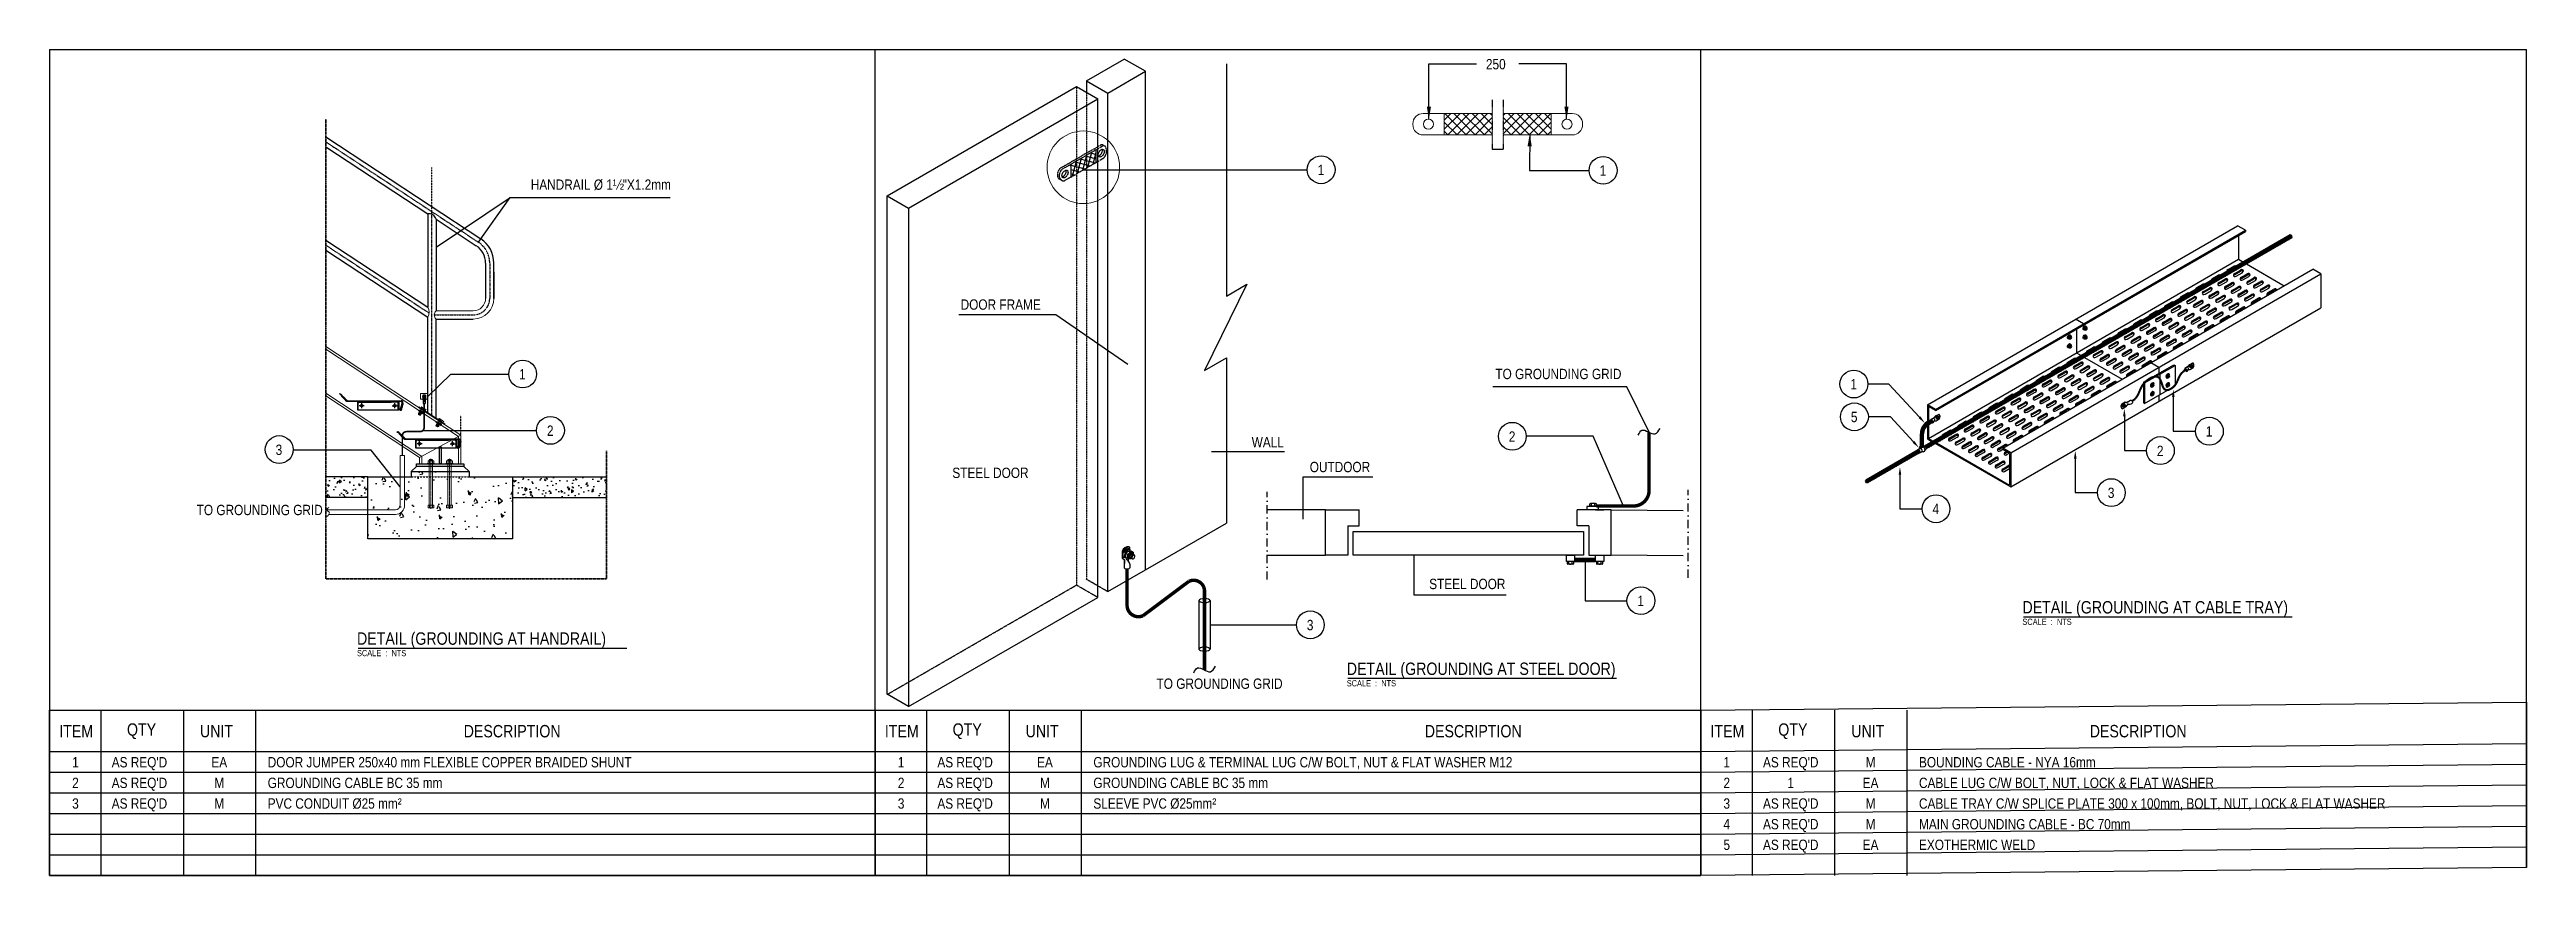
# Model space of a CAD drawing. Header units: millimetres. Extents: x 73539 to 164333, y 19300 to 40000.
# Drawn here: x 73539 to 133539, y 20000 to 40000 of the extents above; entities that cross this region are included whole.
import ezdxf
from ezdxf.enums import TextEntityAlignment as Align
from ezdxf.lldxf.tags import DXFTag

# ---------------------------------------------------------------- set-up
doc = ezdxf.new("R2010")
doc.units = ezdxf.units.MM
for name, pattern in [('CENTER', [50.8, 31.75, -6.35, 6.35, -6.35]), ('DASHDOT', [1, 0.5, -0.25, 0, -0.25]), ('HIDDEN', [0.375, 0.25, -0.125]), ('HIDDEN2', [0.1875, 0.125, -0.0625])]:
    doc.linetypes.add(name, pattern=pattern)
for name, color, linetype, lineweight in [('beam', 1, 'Continuous', 25), ('E-Lightning', 5, 'Continuous', 20), ('KABELLIGHTNING', 170, 'DASHDOT', 30), ('TID-DIMENSION', 7, 'Continuous', 13), ('TID-STAIR ARCH', 1, 'Continuous', 35), ('TID-STAIR2', 1, 'Continuous', 5), ('TID-TITLE&SIMBOL', 4, 'Continuous', 35)]:
    doc.layers.add(name, color=color, linetype=linetype, lineweight=lineweight)
for name, color, linetype in [('ELC-GROUND_TEXT', 7, 'Continuous'), ('ELC-LIGHTNING_PROTECTION', 112, 'Continuous'), ('ST-3 SECTION A$1$TID-STAIR 1', 1, 'Continuous'), ('TID-ELC DIMENTION', 7, 'Continuous'), ('TID-ELC TEXT', 15, 'Continuous'), ('TID-FOUNDATION', 4, 'Continuous'), ('TID-GRIDLINE', 8, 'CENTER'), ('TID-HATCH2', 8, 'Continuous'), ('TID-PLATE', 1, 'Continuous'), ('TID-RAILING', 8, 'Continuous'), ('TID-SLAB HATCH', 8, 'Continuous'), ('TID-STAIR 1', 1, 'Continuous'), ('TID-STAIR 3', 8, 'HIDDEN')]:
    doc.layers.add(name, color=color, linetype=linetype)
doc.styles.add('ARC-TEXT', font='romans.shx', dxfattribs={"width": 0.8})
doc.styles.add('TX-AN', font='ARIALN.TTF')
tags = doc.linetypes.add('DASHED2', pattern=[0.375, 0.25, -0.125]).pattern_tags.tags
tags[6:7] = [DXFTag(74, 4), DXFTag(75, 0), DXFTag(340, '0'), DXFTag(46, 1.0), DXFTag(50, 0.0), DXFTag(44, 0.0), DXFTag(45, 0.0)]
tags[4:5] = [DXFTag(74, 4), DXFTag(75, 0), DXFTag(340, '0'), DXFTag(46, 1.0), DXFTag(50, 0.0), DXFTag(44, 0.0), DXFTag(45, 0.0)]
doc.dimstyles.new('DIM-100', dxfattribs={"dimtxt": 250, "dimasz": 300, "dimexe": 150, "dimexo": 150, "dimgap": 100, "dimtad": 1, "dimdsep": 46, "dimtxsty": 'ARC-TEXT', "dimcen": 0.09, "dimazin": 3, "dimtfac": 1, "dimtix": 1, "dimtmove": 1, "dimatfit": 3, "dimfxl": 150, "dimtolj": 1})
pattern_1 = [(95, (-2758503.44, -47273011.5), (350.236626, 293.8834485), [47.625, -523.875]), (40, (-2758503.44, -47273011.5), (-400.046133, 275.4418214), [38.1, -419.1014604]), (145.4514447, (-2758474.25, -47272987), (-49.809494, 569.3252553), [40.475022, -445.2256115]), (91.1842, (-2758593.24, -47272921.7), (553.525608, 404.883532), [71.4375, -785.8125]), (141.6355576, (-2758547.1, -47272887.95), (-17.716544, 857.066909), [60.712558, -667.83902]), (36.1841512, (-2758593.24, -47272921.7), (-17.716544, 857.066909), [57.149918, -628.64933]), (66, (-2758525.9, -47272899.24), (448.7999483, 87.2378727), [47.625, -523.875]), (11, (-2758525.9, -47272899.24), (-216.3498163, 434.852983), [38.1, -419.1]), (116.451445, (-2758488.5, -47272891.97), (232.4501297, 522.0908568), [40.475022, -445.224844]), (82.5, (-2758503.44, -47273011.5), (-144.01367267, 154.9335342), [0, -414.02, 0, -425.45, 0, -420.6875]), (52.5, (-2758503.44, -47273011.5), (-58.9743183, 295.2175007), [0, -242.57, 0, -404.495, 0, -160.3375]), (12.5, (-2758603.57, -47273111.62), (249.8196576, 229.56548896), [0, -158.75, 0, -495.3, 0, -657.225]), (2.5, (-2758648.47, -47273156.52), (216.909761, 306.8059822), [0, -206.375, 0, -328.93, 0, -466.725])]
pattern_2 = [(15, (61424.906, -1722.277), (-4.1087523, 15.3340725), [])]

msp = doc.modelspace()

# ---------------------------------------------------------------- texts
at = {"layer": 'TID-ELC TEXT', "style": 'TX-AN'}
for s, height, p in [('250', 250, (108334, 39521)), ('HANDRAIL Ø 1½"X1.2mm', 250, (85196, 36604)), ('DOOR FRAME', 250, (95609, 33700)), ('TO GROUNDING GRID', 250, (108562, 32019)), ('WALL', 250, (102659, 30367)), ('OUTDOOR', 250, (104066, 29766)), ('STEEL DOOR', 250, (95408, 29625)), ('TO GROUNDING GRID', 250, (77103, 28725)), ('STEEL DOOR', 250, (106959, 26934)), ('SCALE  :  NTS', 150, (121330, 26068)), ('SCALE  :  NTS', 150, (80987, 25310)), ('TO GROUNDING GRID', 250, (100354, 24519)), ('SCALE  :  NTS', 150, (104963, 24579)), ('DOOR JUMPER 250x40 mm FLEXIBLE COPPER BRAIDED SHUNT', 250, (78824, 22617)), ('GROUNDING LUG & TERMINAL LUG C/W BOLT, NUT & FLAT WASHER M12', 250, (98824, 22617)), ('BOUNDING CABLE - NYA 16mm', 250, (118824, 22617)), ('GROUNDING CABLE BC 35 mm', 250, (78824, 22117)), ('GROUNDING CABLE BC 35 mm', 250, (98824, 22117)), ('CABLE LUG C/W BOLT, NUT, LOCK & FLAT WASHER', 250, (118824, 22117)), ('PVC CONDUIT %%C25 mm²', 250, (78824, 21617)), ('SLEEVE PVC %%C25mm²', 250, (98824, 21617)), ('CABLE TRAY C/W SPLICE PLATE 300 x 100mm, BOLT, NUT, LOCK & FLAT WASHER ', 250, (118824, 21617)), ('MAIN GROUNDING CABLE - BC 70mm', 250, (118824, 21117)), ('EXOTHERMIC WELD', 250, (118824, 20617))]:
    msp.add_text(s, height=height, dxfattribs=at).set_placement(p)
for s, height, p in [('1', 250, (104337, 37084)), ('1', 250, (111168, 37070)), ('1', 250, (84994, 32138)), ('1', 250, (117241, 31896)), ('5', 250, (117254, 31101)), ('2', 250, (85667, 30772)), ('2', 250, (108967, 30630)), ('1', 250, (125852, 30753)), ('3', 250, (79096, 30308)), ('2', 250, (124666, 30284)), ('4', 250, (119230, 28875)), ('3', 250, (123478, 29266)), ('1', 250, (112082, 26649)), ('3', 250, (104075, 26064)), ('ITEM', 300, (74184, 23494)), ('QTY', 300, (75768, 23494)), ('UNIT', 300, (77584, 23494)), ('DESCRIPTION', 300, (84745, 23494)), ('ITEM', 300, (94184, 23494)), ('QTY', 300, (95768, 23494)), ('UNIT', 300, (97584, 23494)), ('DESCRIPTION', 300, (108026, 23494)), ('ITEM', 300, (114184, 23494)), ('QTY', 300, (115768, 23494)), ('UNIT', 300, (117584, 23494)), ('DESCRIPTION', 300, (124133, 23494))]:
    msp.add_text(s, height=height, dxfattribs=at).set_placement(p, align=Align.MIDDLE)
at = {"layer": 'TID-ELC TEXT', "color": 4, "style": 'TX-AN'}
for s, p in [('DETAIL (GROUNDING AT CABLE TRAY)', (121330, 26344)), ('DETAIL (GROUNDING AT HANDRAIL)', (80987, 25587)), ('DETAIL (GROUNDING AT STEEL DOOR)', (104963, 24855))]:
    msp.add_text(s, height=300, dxfattribs=at).set_placement(p)
at = {"layer": 'TID-ELC TEXT', "style": 'TX-AN'}
for s, p in [('1', (74167, 22617)), ("AS REQ'D", (75717, 22617)), ('EA', (77651, 22617)), ('1', (94167, 22617)), ("AS REQ'D", (95717, 22617)), ('EA', (97651, 22617)), ('1', (114167, 22617)), ("AS REQ'D", (115717, 22617)), ('M', (117651, 22617)), ('2', (74167, 22117)), ("AS REQ'D", (75717, 22117)), ('M', (77651, 22117)), ('2', (94167, 22117)), ("AS REQ'D", (95717, 22117)), ('M', (97651, 22117)), ('2', (114167, 22117)), ('1', (115717, 22117)), ('EA', (117651, 22117)), ('3', (74167, 21617)), ("AS REQ'D", (75717, 21617)), ('M', (77651, 21617)), ('3', (94167, 21617)), ("AS REQ'D", (95717, 21617)), ('M', (97651, 21617)), ('3', (114167, 21617)), ("AS REQ'D", (115717, 21617)), ('M', (117651, 21617)), ('4', (114167, 21117)), ("AS REQ'D", (115717, 21117)), ('M', (117651, 21117)), ('5', (114167, 20617)), ("AS REQ'D", (115717, 20617)), ('EA', (117651, 20617))]:
    msp.add_text(s, height=250, dxfattribs=at).set_placement(p, align=Align.CENTER)

# ---------------------------------------------------------------- blocks, each defined once
blk = doc.blocks.new('st2')
at = {"layer": 'TID-STAIR 1', "color": 1, "linetype": 'ByBlock', "ltscale": 10}
for p, q in [((-188, -24), (-212, -24)), ((-200, -36), (-200, -12)), ((-52, -24), (-28, -24)), ((-40, -36), (-40, -12))]:
    blk.add_line(p, q, dxfattribs=at)
for centre in [(-200, -24), (-40, -24)]:
    blk.add_circle(centre, 6, dxfattribs=at)
at = {"layer": 'TID-STAIR 3', "ltscale": 0.2}
for p, q in [((-219, -44), (-21, -44)), ((-182, -7), (-58, -7))]:
    blk.add_line(p, q, dxfattribs=at)
for points in [[(-308, 33), (-305, 35), (-270, 0), (-10, 0, -0.493145), (0, -13), (-10, -48), (-14, -47), (-4, -12, 0.493145), (-10, -4), (-272, -4)], [(-180, -5), (-180, -4), (-220, -4), (-220, -44), (-219, -44, 0.414214), (-217, -42), (-217, -11, -0.414214), (-212, -7), (-182, -7, 0.414214)], [(-60, -5), (-60, -4), (-20, -4), (-20, -44), (-21, -44, -0.414214), (-23, -42), (-23, -11, 0.414214), (-28, -7), (-58, -7, -0.414214)]]:
    blk.add_lwpolyline(points, format="xyb", close=True, dxfattribs=at)
blk = doc.blocks.new('*U30')
at = {"color": 250, "linetype": 'CENTER', "ltscale": 0.2}
blk.add_line((-18, 0), (226, 0), dxfattribs=at)
at = {"color": 250, "linetype": 'HIDDEN', "ltscale": 10}
for p, q in [((200, 8), (0, 8)), ((200, -8), (0, -8))]:
    blk.add_line(p, q, dxfattribs=at)
at = {"color": 250}
for p, q in [((216, 8), (216, 7)), ((216, 8), (216, -4)), ((216, 8), (217, 6)), ((216, -7), (217, 6)), ((218, 8), (217, 6)), ((218, 8), (217, -8)), ((218, 8), (219, 6)), ((218, -7), (219, 6)), ((220, 8), (219, 6)), ((220, 8), (219, -8)), ((220, 8), (221, 6)), ((220, -7), (221, 6)), ((221, -8), (221, 6)), ((217, -8), (216, -7)), ((216, -8), (216, -7)), ((217, -8), (218, -7)), ((219, -8), (218, -7)), ((219, -8), (220, -7)), ((221, -8), (220, -7))]:
    blk.add_line(p, q, dxfattribs=at)
for points in [[(-11, 14, 0.460358), (-11, 7), (-1, 7, 0.460358), (-1, 14)], [(-11, 14, 0.219127), (-13, 11), (-13, -11, 0.219127), (-11, -14), (-1, -14, 0.219127), (0, -11), (0, 11, 0.219127), (-1, 14)], [(-11, 7, 0.204545), (-11, -7), (-1, -7, 0.204545), (-1, 7)], [(204, 14, 0.460358), (204, 7), (214, 7, 0.460358), (214, 14)], [(204, 14, 0.219127), (203, 11), (203, -11, 0.219127), (204, -14), (214, -14, 0.219127), (216, -11), (216, 11, 0.219127), (214, 14)], [(204, 7, 0.204545), (204, -7), (214, -7, 0.204545), (214, 7)], [(-11, -7, 0.460358), (-11, -14), (-1, -14, 0.460358), (-1, -7)], [(204, -7, 0.460358), (204, -14), (214, -14, 0.460358), (214, -7)]]:
    blk.add_lwpolyline(points, format="xyb", close=True)
at = {"color": 15}
blk.add_lwpolyline([(203, 18), (200, 18), (200, -18), (203, -18)], close=True, dxfattribs=at)

# ---------------------------------------------------------------- hatches: boundary and pattern name
h = msp.add_hatch()
h.set_pattern_fill('ANSI31', color=250, scale=5, angle=330, style=0)
h.set_pattern_definition(pattern_2)
edge = h.paths.add_edge_path()
edge.add_ellipse((127837, 35476), major_axis=(-19.4, 33.6), ratio=0.56561, start_angle=180, end_angle=360)
edge.add_line((127818, 35510), (118959, 30396))
edge.add_ellipse((118966, 30355), major_axis=(-23, 39.9), ratio=0.56561, start_angle=212.6369, end_angle=327.3631, ccw=False)
edge.add_line((119001, 30330), (127857, 35443))
h = msp.add_hatch(color=250)
h.dxf.hatch_style = 1
h.paths.add_polyline_path([(125719, 34298), (125756, 34320), (125756, 34320), (125755, 34321), (125754, 34321), (125752, 34322), (125751, 34323), (125750, 34324), (125749, 34324), (125747, 34325), (125746, 34326), (125744, 34326), (125743, 34326), (125741, 34327), (125740, 34327), (125738, 34327), (125737, 34328), (125735, 34328), (125733, 34328), (125732, 34328), (125730, 34328), (125728, 34328), (125727, 34328), (125725, 34328), (125723, 34328), (125721, 34327), (125719, 34327), (125718, 34327), (125716, 34326), (125714, 34326), (125712, 34325), (125710, 34325), (125709, 34324), (125707, 34323), (125705, 34323), (125703, 34322), (125701, 34321), (125700, 34320), (125698, 34319), (125696, 34318), (125554, 34236), (125553, 34236), (125552, 34235), (125551, 34234), (125550, 34234), (125549, 34233), (125548, 34232), (125547, 34231), (125545, 34231), (125544, 34230), (125543, 34229), (125542, 34228), (125542, 34227), (125541, 34226), (125540, 34225), (125539, 34225), (125538, 34224), (125537, 34223), (125536, 34222), (125535, 34221), (125535, 34220), (125534, 34219), (125533, 34218), (125532, 34217), (125532, 34216), (125531, 34215), (125530, 34214), (125530, 34213), (125529, 34212), (125528, 34211), (125528, 34210), (125527, 34209), (125527, 34208), (125526, 34207), (125526, 34206), (125525, 34205), (125525, 34204), (125525, 34203), (125524, 34202), (125524, 34201), (125524, 34200), (125524, 34199), (125523, 34198), (125523, 34197), (125523, 34196), (125523, 34195), (125523, 34194), (125523, 34193), (125523, 34192), (125523, 34191), (125523, 34190), (125523, 34189), (125523, 34188), (125523, 34187), (125523, 34186), (125523, 34185), (125523, 34185), (125536, 34192), (125536, 34193), (125536, 34193), (125537, 34194), (125537, 34194), (125538, 34195), (125538, 34195), (125539, 34196), (125539, 34196), (125540, 34197), (125540, 34197), (125541, 34197), (125541, 34198), (125541, 34198), (125542, 34199), (125542, 34199), (125543, 34200), (125544, 34200), (125544, 34201), (125545, 34201), (125545, 34201), (125546, 34202), (125546, 34202), (125547, 34203), (125547, 34203), (125548, 34203), (125548, 34204), (125549, 34204), (125550, 34205), (125550, 34205), (125551, 34205), (125551, 34206), (125552, 34206), (125552, 34206), (125553, 34207), (125554, 34207), (125554, 34207), (125696, 34290), (125697, 34290), (125699, 34291), (125700, 34291), (125701, 34292), (125702, 34293), (125703, 34293), (125705, 34294), (125706, 34294), (125707, 34295), (125708, 34295), (125709, 34296), (125711, 34296), (125712, 34296), (125713, 34297), (125714, 34297), (125716, 34297), (125717, 34298), (125718, 34298)])
h = msp.add_hatch(color=250)
h.dxf.hatch_style = 1
edge = h.paths.add_edge_path()
edge.add_ellipse((125876, 34164), major_axis=(-46.4, -26.8), ratio=0.689985, start_angle=179.61823, end_angle=270, ccw=False)
edge.add_ellipse((125876, 34193), major_axis=(-46.4, -26.8), ratio=0.689985, start_angle=136.94074, end_angle=270)
edge.add_line((125858, 34225), (125716, 34143))
edge.add_ellipse((125734, 34111), major_axis=(-46.4, -26.8), ratio=0.689985, start_angle=270, end_angle=359.61823)
edge.add_ellipse((125734, 34082), major_axis=(-46.4, -26.8), ratio=0.689985, start_angle=270, end_angle=316.94074, ccw=False)
edge.add_line((125716, 34114), (125858, 34196))
h = msp.add_hatch(color=250)
h.dxf.hatch_style = 1
h.paths.add_polyline_path([(126096, 34516), (126134, 34538), (126134, 34538), (126132, 34539), (126131, 34540), (126130, 34540), (126129, 34541), (126128, 34542), (126126, 34542), (126125, 34543), (126124, 34544), (126122, 34544), (126121, 34545), (126119, 34545), (126118, 34545), (126116, 34546), (126115, 34546), (126113, 34546), (126111, 34546), (126109, 34546), (126108, 34546), (126106, 34546), (126104, 34546), (126103, 34546), (126101, 34546), (126099, 34545), (126097, 34545), (126095, 34545), (126094, 34544), (126092, 34544), (126090, 34543), (126088, 34543), (126086, 34542), (126084, 34542), (126083, 34541), (126081, 34540), (126079, 34539), (126077, 34538), (126076, 34537), (126074, 34536), (125932, 34454), (125931, 34454), (125930, 34453), (125929, 34452), (125927, 34452), (125926, 34451), (125925, 34450), (125924, 34449), (125923, 34449), (125922, 34448), (125921, 34447), (125920, 34446), (125919, 34445), (125918, 34444), (125917, 34444), (125917, 34443), (125916, 34442), (125915, 34441), (125914, 34440), (125913, 34439), (125912, 34438), (125912, 34437), (125911, 34436), (125910, 34435), (125909, 34434), (125909, 34433), (125908, 34432), (125907, 34431), (125907, 34430), (125906, 34429), (125906, 34428), (125905, 34427), (125905, 34426), (125904, 34425), (125904, 34424), (125903, 34423), (125903, 34422), (125903, 34421), (125902, 34420), (125902, 34419), (125902, 34418), (125901, 34417), (125901, 34416), (125901, 34415), (125901, 34414), (125901, 34413), (125901, 34412), (125901, 34411), (125900, 34410), (125900, 34409), (125900, 34408), (125901, 34407), (125901, 34406), (125901, 34405), (125901, 34404), (125901, 34404), (125901, 34403), (125913, 34410), (125913, 34410), (125914, 34411), (125914, 34411), (125915, 34412), (125915, 34412), (125915, 34413), (125916, 34413), (125916, 34414), (125917, 34414), (125917, 34415), (125918, 34415), (125918, 34416), (125919, 34416), (125919, 34416), (125920, 34417), (125920, 34417), (125921, 34418), (125921, 34418), (125922, 34419), (125922, 34419), (125923, 34419), (125923, 34420), (125924, 34420), (125925, 34421), (125925, 34421), (125926, 34422), (125926, 34422), (125927, 34422), (125927, 34423), (125928, 34423), (125928, 34423), (125929, 34424), (125930, 34424), (125930, 34425), (125931, 34425), (125931, 34425), (125932, 34426), (126074, 34508), (126075, 34508), (126076, 34509), (126078, 34510), (126079, 34510), (126080, 34511), (126081, 34511), (126082, 34512), (126083, 34512), (126085, 34513), (126086, 34513), (126087, 34514), (126088, 34514), (126090, 34514), (126091, 34515), (126092, 34515), (126093, 34515), (126095, 34516), (126096, 34516)])
h = msp.add_hatch(color=250)
h.dxf.hatch_style = 1
edge = h.paths.add_edge_path()
edge.add_ellipse((126254, 34382), major_axis=(-46.4, -26.8), ratio=0.689985, start_angle=179.61823, end_angle=270, ccw=False)
edge.add_ellipse((126254, 34411), major_axis=(-46.4, -26.8), ratio=0.689985, start_angle=136.94074, end_angle=270)
edge.add_line((126235, 34443), (126093, 34361))
edge.add_ellipse((126112, 34329), major_axis=(-46.4, -26.8), ratio=0.689985, start_angle=270, end_angle=359.61823)
edge.add_ellipse((126112, 34300), major_axis=(-46.4, -26.8), ratio=0.689985, start_angle=270, end_angle=316.94074, ccw=False)
edge.add_line((126093, 34332), (126235, 34414))
h = msp.add_hatch(color=250)
h.dxf.hatch_style = 1
edge = h.paths.add_edge_path()
edge.add_ellipse((126415, 34289), major_axis=(-46.4, -26.8), ratio=0.689985, start_angle=179.61823, end_angle=270, ccw=False)
edge.add_ellipse((126415, 34318), major_axis=(-46.4, -26.8), ratio=0.689985, start_angle=136.94074, end_angle=270)
edge.add_line((126397, 34350), (126255, 34268))
edge.add_ellipse((126273, 34236), major_axis=(-46.4, -26.8), ratio=0.689985, start_angle=270, end_angle=359.61823)
edge.add_ellipse((126273, 34207), major_axis=(-46.4, -26.8), ratio=0.689985, start_angle=270, end_angle=316.94074, ccw=False)
edge.add_line((126255, 34239), (126397, 34321))
h = msp.add_hatch(color=250)
h.dxf.hatch_style = 1
h.paths.add_polyline_path([(126474, 34734), (126511, 34756), (126511, 34756), (126510, 34757), (126509, 34758), (126508, 34758), (126507, 34759), (126506, 34760), (126504, 34761), (126503, 34761), (126501, 34762), (126500, 34762), (126499, 34763), (126497, 34763), (126495, 34763), (126494, 34764), (126492, 34764), (126491, 34764), (126489, 34764), (126487, 34764), (126486, 34764), (126484, 34764), (126482, 34764), (126480, 34764), (126479, 34764), (126477, 34764), (126475, 34763), (126473, 34763), (126471, 34762), (126469, 34762), (126468, 34762), (126466, 34761), (126464, 34760), (126462, 34760), (126460, 34759), (126459, 34758), (126457, 34757), (126455, 34756), (126454, 34756), (126452, 34755), (126310, 34673), (126309, 34672), (126307, 34671), (126306, 34671), (126305, 34670), (126304, 34669), (126303, 34668), (126302, 34668), (126301, 34667), (126300, 34666), (126299, 34665), (126298, 34664), (126297, 34663), (126296, 34663), (126295, 34662), (126294, 34661), (126293, 34660), (126293, 34659), (126292, 34658), (126291, 34657), (126290, 34656), (126289, 34655), (126289, 34654), (126288, 34653), (126287, 34652), (126286, 34651), (126286, 34650), (126285, 34649), (126285, 34648), (126284, 34647), (126283, 34646), (126283, 34645), (126282, 34644), (126282, 34643), (126281, 34642), (126281, 34641), (126281, 34640), (126280, 34639), (126280, 34638), (126280, 34637), (126279, 34636), (126279, 34635), (126279, 34634), (126279, 34633), (126279, 34632), (126278, 34631), (126278, 34630), (126278, 34629), (126278, 34628), (126278, 34627), (126278, 34626), (126278, 34625), (126278, 34624), (126279, 34623), (126279, 34623), (126279, 34622), (126279, 34622), (126291, 34629), (126291, 34628), (126291, 34629), (126292, 34629), (126292, 34630), (126293, 34630), (126293, 34631), (126294, 34631), (126294, 34632), (126295, 34632), (126295, 34633), (126296, 34633), (126296, 34634), (126297, 34634), (126297, 34635), (126298, 34635), (126298, 34635), (126299, 34636), (126299, 34636), (126300, 34637), (126300, 34637), (126301, 34638), (126301, 34638), (126302, 34638), (126302, 34639), (126303, 34639), (126303, 34640), (126304, 34640), (126304, 34640), (126305, 34641), (126306, 34641), (126306, 34642), (126307, 34642), (126307, 34642), (126308, 34643), (126309, 34643), (126309, 34643), (126310, 34644), (126452, 34726), (126453, 34726), (126454, 34727), (126455, 34728), (126456, 34728), (126458, 34729), (126459, 34729), (126460, 34730), (126461, 34730), (126462, 34731), (126464, 34731), (126465, 34732), (126466, 34732), (126467, 34733), (126469, 34733), (126470, 34733), (126471, 34734), (126472, 34734), (126474, 34734)])
h = msp.add_hatch(color=250)
h.dxf.hatch_style = 1
edge = h.paths.add_edge_path()
edge.add_ellipse((126577, 34196), major_axis=(-46.4, -26.8), ratio=0.689985, start_angle=179.61823, end_angle=270, ccw=False)
edge.add_ellipse((126577, 34225), major_axis=(-46.4, -26.8), ratio=0.689985, start_angle=136.94074, end_angle=270)
edge.add_line((126558, 34257), (126416, 34175))
edge.add_ellipse((126435, 34143), major_axis=(-46.4, -26.8), ratio=0.689985, start_angle=270, end_angle=359.61823)
edge.add_ellipse((126435, 34114), major_axis=(-46.4, -26.8), ratio=0.689985, start_angle=270, end_angle=316.94074, ccw=False)
edge.add_line((126416, 34146), (126558, 34228))
h = msp.add_hatch(color=250)
h.dxf.hatch_style = 1
edge = h.paths.add_edge_path()
edge.add_ellipse((126632, 34601), major_axis=(-46.4, -26.8), ratio=0.689985, start_angle=179.61823, end_angle=270, ccw=False)
edge.add_ellipse((126632, 34629), major_axis=(-46.4, -26.8), ratio=0.689985, start_angle=136.94074, end_angle=270)
edge.add_line((126613, 34661), (126471, 34579))
edge.add_ellipse((126490, 34547), major_axis=(-46.4, -26.8), ratio=0.689985, start_angle=270, end_angle=359.61823)
edge.add_ellipse((126490, 34518), major_axis=(-46.4, -26.8), ratio=0.689985, start_angle=270, end_angle=316.94074, ccw=False)
edge.add_line((126471, 34551), (126613, 34633))
h = msp.add_hatch(color=250)
h.dxf.hatch_style = 1
edge = h.paths.add_edge_path()
edge.add_ellipse((126793, 34507), major_axis=(-46.4, -26.8), ratio=0.689985, start_angle=179.61823, end_angle=270, ccw=False)
edge.add_ellipse((126793, 34536), major_axis=(-46.4, -26.8), ratio=0.689985, start_angle=136.94074, end_angle=270)
edge.add_line((126775, 34568), (126633, 34486))
edge.add_ellipse((126651, 34454), major_axis=(-46.4, -26.8), ratio=0.689985, start_angle=270, end_angle=359.61823)
edge.add_ellipse((126651, 34425), major_axis=(-46.4, -26.8), ratio=0.689985, start_angle=270, end_angle=316.94074, ccw=False)
edge.add_line((126633, 34457), (126775, 34539))
h = msp.add_hatch(color=250)
h.dxf.hatch_style = 1
edge = h.paths.add_edge_path()
edge.add_ellipse((126954, 34414), major_axis=(-46.4, -26.8), ratio=0.689985, start_angle=179.61823, end_angle=270, ccw=False)
edge.add_ellipse((126954, 34443), major_axis=(-46.4, -26.8), ratio=0.689985, start_angle=136.94074, end_angle=270)
edge.add_line((126936, 34475), (126794, 34393))
edge.add_ellipse((126812, 34361), major_axis=(-46.4, -26.8), ratio=0.689985, start_angle=270, end_angle=359.61823)
edge.add_ellipse((126812, 34332), major_axis=(-46.4, -26.8), ratio=0.689985, start_angle=270, end_angle=316.94074, ccw=False)
edge.add_line((126794, 34364), (126936, 34446))
h = msp.add_hatch(color=250)
h.dxf.hatch_style = 1
edge = h.paths.add_edge_path()
edge.add_ellipse((127116, 34321), major_axis=(-46.4, -26.8), ratio=0.689985, start_angle=179.61823, end_angle=270, ccw=False)
edge.add_ellipse((127116, 34350), major_axis=(-46.4, -26.8), ratio=0.689985, start_angle=136.94074, end_angle=270)
edge.add_line((127097, 34382), (126955, 34300))
edge.add_ellipse((126974, 34268), major_axis=(-46.4, -26.8), ratio=0.689985, start_angle=270, end_angle=359.61823)
edge.add_ellipse((126974, 34239), major_axis=(-46.4, -26.8), ratio=0.689985, start_angle=270, end_angle=316.94074, ccw=False)
edge.add_line((126955, 34271), (127097, 34353))
h = msp.add_hatch(color=250)
h.dxf.hatch_style = 1
edge = h.paths.add_edge_path()
edge.add_ellipse((127277, 34228), major_axis=(-46.4, -26.8), ratio=0.689985, start_angle=179.61823, end_angle=270, ccw=False)
edge.add_ellipse((127277, 34257), major_axis=(-46.4, -26.8), ratio=0.689985, start_angle=136.94074, end_angle=270)
edge.add_line((127259, 34289), (127117, 34207))
edge.add_ellipse((127135, 34175), major_axis=(-46.4, -26.8), ratio=0.689985, start_angle=270, end_angle=359.61823)
edge.add_ellipse((127135, 34146), major_axis=(-46.4, -26.8), ratio=0.689985, start_angle=270, end_angle=316.94074, ccw=False)
edge.add_line((127117, 34178), (127259, 34260))
h = msp.add_hatch(color=250)
h.dxf.hatch_style = 1
h.paths.add_polyline_path([(127479, 34169), (127489, 34174), (127489, 34175), (127489, 34176), (127489, 34178), (127489, 34179), (127488, 34180), (127488, 34182), (127488, 34183), (127488, 34184), (127487, 34186), (127487, 34187), (127486, 34188), (127486, 34189), (127485, 34191), (127484, 34192), (127483, 34193), (127483, 34194), (127482, 34195), (127481, 34196), (127480, 34197), (127479, 34198), (127478, 34199), (127476, 34199), (127475, 34200), (127474, 34201), (127473, 34201), (127471, 34202), (127470, 34203), (127468, 34203), (127467, 34204), (127465, 34204), (127464, 34204), (127462, 34205), (127461, 34205), (127459, 34205), (127457, 34205), (127456, 34205), (127454, 34205), (127452, 34205), (127450, 34205), (127449, 34205), (127447, 34205), (127445, 34204), (127443, 34204), (127442, 34204), (127440, 34203), (127438, 34203), (127436, 34202), (127434, 34202), (127432, 34201), (127431, 34201), (127429, 34200), (127427, 34199), (127425, 34198), (127424, 34197), (127422, 34196), (127420, 34195), (127278, 34113), (127277, 34113), (127276, 34112), (127275, 34111), (127274, 34111), (127273, 34110), (127272, 34109), (127270, 34108), (127269, 34108), (127268, 34107), (127267, 34106), (127266, 34105), (127265, 34104), (127265, 34103), (127264, 34103), (127263, 34102), (127262, 34101), (127261, 34100), (127260, 34099), (127259, 34098), (127258, 34097), (127258, 34096), (127257, 34095), (127256, 34094), (127256, 34093), (127255, 34092), (127254, 34091), (127254, 34090), (127253, 34089), (127252, 34088), (127252, 34087), (127251, 34086), (127251, 34085), (127250, 34084), (127250, 34083), (127249, 34082), (127249, 34081), (127249, 34080), (127248, 34079), (127248, 34078), (127248, 34077), (127248, 34076), (127247, 34075), (127247, 34074), (127247, 34073), (127247, 34072), (127247, 34071), (127247, 34070), (127247, 34069), (127247, 34068), (127247, 34067), (127247, 34066), (127247, 34065), (127247, 34064), (127247, 34063), (127247, 34063), (127247, 34062), (127248, 34061), (127248, 34060), (127248, 34059), (127249, 34058), (127249, 34057), (127249, 34056), (127250, 34056), (127250, 34055), (127250, 34055), (127251, 34056), (127251, 34056), (127251, 34057), (127251, 34058), (127252, 34058), (127252, 34059), (127252, 34059), (127252, 34060), (127253, 34060), (127253, 34061), (127253, 34061), (127254, 34062), (127254, 34062), (127254, 34063), (127255, 34063), (127255, 34064), (127255, 34064), (127256, 34065), (127256, 34065), (127257, 34066), (127257, 34066), (127257, 34067), (127258, 34067), (127258, 34068), (127259, 34068), (127259, 34069), (127259, 34069), (127260, 34070), (127260, 34070), (127261, 34071), (127261, 34071), (127262, 34072), (127262, 34072), (127263, 34073), (127263, 34073), (127263, 34074), (127264, 34074), (127264, 34075), (127265, 34075), (127265, 34075), (127266, 34076), (127266, 34076), (127267, 34077), (127267, 34077), (127268, 34078), (127269, 34078), (127269, 34078), (127270, 34079), (127270, 34079), (127271, 34080), (127271, 34080), (127272, 34081), (127272, 34081), (127273, 34081), (127273, 34082), (127274, 34082), (127275, 34082), (127275, 34083), (127276, 34083), (127276, 34084), (127277, 34084), (127278, 34084), (127278, 34085), (127420, 34167), (127421, 34167), (127423, 34168), (127424, 34169), (127425, 34169), (127426, 34170), (127427, 34170), (127428, 34171), (127430, 34171), (127431, 34172), (127432, 34172), (127433, 34173), (127435, 34173), (127436, 34173), (127437, 34174), (127438, 34174), (127439, 34174), (127441, 34175), (127442, 34175), (127443, 34175), (127444, 34175), (127446, 34176), (127447, 34176), (127448, 34176), (127449, 34176), (127450, 34176), (127452, 34176), (127453, 34176), (127454, 34176), (127455, 34176), (127456, 34176), (127457, 34176), (127459, 34176), (127460, 34176), (127461, 34176), (127462, 34176), (127463, 34176), (127464, 34175), (127465, 34175), (127466, 34175), (127467, 34175), (127468, 34174), (127469, 34174), (127470, 34174), (127471, 34173), (127472, 34173), (127473, 34172), (127474, 34172), (127475, 34172), (127476, 34171), (127476, 34171), (127477, 34170), (127478, 34169), (127479, 34169)])
h = msp.add_hatch(color=250)
h.dxf.hatch_style = 1
h.paths.add_polyline_path([(124585, 33644), (124623, 33665), (124622, 33665), (124621, 33666), (124620, 33667), (124619, 33668), (124618, 33669), (124617, 33669), (124615, 33670), (124614, 33671), (124613, 33671), (124611, 33672), (124610, 33672), (124608, 33673), (124607, 33673), (124605, 33673), (124603, 33673), (124602, 33674), (124600, 33674), (124598, 33674), (124597, 33674), (124595, 33674), (124593, 33674), (124591, 33674), (124590, 33673), (124588, 33673), (124586, 33673), (124584, 33672), (124582, 33672), (124581, 33671), (124579, 33671), (124577, 33670), (124575, 33670), (124573, 33669), (124572, 33668), (124570, 33668), (124568, 33667), (124566, 33666), (124565, 33665), (124563, 33664), (124421, 33582), (124420, 33581), (124419, 33581), (124417, 33580), (124416, 33579), (124415, 33579), (124414, 33578), (124413, 33577), (124412, 33576), (124411, 33575), (124410, 33575), (124409, 33574), (124408, 33573), (124407, 33572), (124406, 33571), (124405, 33570), (124405, 33569), (124404, 33568), (124403, 33568), (124402, 33567), (124401, 33566), (124400, 33565), (124400, 33564), (124399, 33563), (124398, 33562), (124398, 33561), (124397, 33560), (124396, 33559), (124396, 33558), (124395, 33557), (124395, 33556), (124394, 33555), (124394, 33554), (124393, 33553), (124393, 33552), (124392, 33551), (124392, 33550), (124391, 33549), (124391, 33548), (124391, 33547), (124391, 33546), (124390, 33545), (124390, 33544), (124390, 33543), (124390, 33542), (124390, 33541), (124389, 33540), (124389, 33539), (124389, 33538), (124389, 33537), (124389, 33536), (124389, 33535), (124390, 33534), (124390, 33533), (124390, 33532), (124390, 33531), (124390, 33531), (124402, 33538), (124403, 33538), (124403, 33539), (124403, 33539), (124404, 33540), (124404, 33540), (124405, 33541), (124405, 33541), (124406, 33542), (124406, 33542), (124407, 33543), (124407, 33543), (124408, 33544), (124408, 33544), (124409, 33544), (124409, 33545), (124410, 33545), (124410, 33546), (124411, 33546), (124411, 33547), (124412, 33547), (124412, 33547), (124413, 33548), (124413, 33548), (124414, 33549), (124415, 33549), (124415, 33549), (124416, 33550), (124416, 33550), (124417, 33551), (124417, 33551), (124418, 33551), (124418, 33552), (124419, 33552), (124420, 33552), (124420, 33553), (124421, 33553), (124563, 33635), (124564, 33636), (124565, 33636), (124566, 33637), (124568, 33638), (124569, 33638), (124570, 33639), (124571, 33639), (124572, 33640), (124574, 33640), (124575, 33641), (124576, 33641), (124577, 33642), (124578, 33642), (124580, 33642), (124581, 33643), (124582, 33643), (124583, 33643), (124585, 33644)])
h = msp.add_hatch(color=250)
h.dxf.hatch_style = 1
h.paths.add_polyline_path([(124963, 33862), (125000, 33883), (125000, 33883), (124999, 33884), (124998, 33885), (124997, 33886), (124996, 33887), (124994, 33887), (124993, 33888), (124992, 33889), (124990, 33889), (124989, 33890), (124987, 33890), (124986, 33891), (124984, 33891), (124983, 33891), (124981, 33892), (124980, 33892), (124978, 33892), (124976, 33892), (124974, 33892), (124973, 33892), (124971, 33892), (124969, 33892), (124967, 33891), (124966, 33891), (124964, 33891), (124962, 33890), (124960, 33890), (124958, 33890), (124957, 33889), (124955, 33888), (124953, 33888), (124951, 33887), (124949, 33886), (124948, 33886), (124946, 33885), (124944, 33884), (124942, 33883), (124941, 33882), (124799, 33800), (124797, 33799), (124796, 33799), (124795, 33798), (124794, 33797), (124793, 33797), (124792, 33796), (124791, 33795), (124790, 33794), (124789, 33794), (124788, 33793), (124787, 33792), (124786, 33791), (124785, 33790), (124784, 33789), (124783, 33788), (124782, 33787), (124781, 33787), (124781, 33786), (124780, 33785), (124779, 33784), (124778, 33783), (124777, 33782), (124777, 33781), (124776, 33780), (124775, 33779), (124775, 33778), (124774, 33777), (124773, 33776), (124773, 33775), (124772, 33774), (124772, 33773), (124771, 33772), (124771, 33771), (124770, 33770), (124770, 33769), (124770, 33768), (124769, 33767), (124769, 33766), (124769, 33765), (124768, 33764), (124768, 33763), (124768, 33762), (124768, 33761), (124767, 33760), (124767, 33759), (124767, 33758), (124767, 33757), (124767, 33756), (124767, 33755), (124767, 33754), (124767, 33753), (124767, 33752), (124767, 33751), (124768, 33750), (124768, 33749), (124768, 33749), (124780, 33756), (124780, 33756), (124781, 33757), (124781, 33757), (124782, 33758), (124782, 33758), (124783, 33759), (124783, 33759), (124784, 33760), (124784, 33760), (124784, 33761), (124785, 33761), (124785, 33762), (124786, 33762), (124786, 33763), (124787, 33763), (124787, 33763), (124788, 33764), (124789, 33764), (124789, 33765), (124790, 33765), (124790, 33766), (124791, 33766), (124791, 33766), (124792, 33767), (124792, 33767), (124793, 33768), (124793, 33768), (124794, 33768), (124795, 33769), (124795, 33769), (124796, 33769), (124796, 33770), (124797, 33770), (124797, 33771), (124798, 33771), (124799, 33771), (124941, 33853), (124942, 33854), (124943, 33855), (124944, 33855), (124945, 33856), (124947, 33856), (124948, 33857), (124949, 33857), (124950, 33858), (124951, 33858), (124953, 33859), (124954, 33859), (124955, 33860), (124956, 33860), (124957, 33860), (124959, 33861), (124960, 33861), (124961, 33861), (124962, 33862)])
h = msp.add_hatch(color=250)
h.dxf.hatch_style = 1
edge = h.paths.add_edge_path()
edge.add_ellipse((125121, 33728), major_axis=(-46.4, -26.8), ratio=0.689985, start_angle=179.61823, end_angle=270, ccw=False)
edge.add_ellipse((125121, 33757), major_axis=(-46.4, -26.8), ratio=0.689985, start_angle=136.94074, end_angle=270)
edge.add_line((125102, 33789), (124960, 33707))
edge.add_ellipse((124979, 33675), major_axis=(-46.4, -26.8), ratio=0.689985, start_angle=270, end_angle=359.61823)
edge.add_ellipse((124979, 33646), major_axis=(-46.4, -26.8), ratio=0.689985, start_angle=270, end_angle=316.94074, ccw=False)
edge.add_line((124960, 33678), (125102, 33760))
h = msp.add_hatch(color=250)
h.dxf.hatch_style = 1
edge = h.paths.add_edge_path()
edge.add_ellipse((125282, 33635), major_axis=(-46.4, -26.8), ratio=0.689985, start_angle=179.61823, end_angle=270, ccw=False)
edge.add_ellipse((125282, 33664), major_axis=(-46.4, -26.8), ratio=0.689985, start_angle=136.94074, end_angle=270)
edge.add_line((125264, 33696), (125121, 33614))
edge.add_ellipse((125140, 33582), major_axis=(-46.4, -26.8), ratio=0.689985, start_angle=270, end_angle=359.61823)
edge.add_ellipse((125140, 33553), major_axis=(-46.4, -26.8), ratio=0.689985, start_angle=270, end_angle=316.94074, ccw=False)
edge.add_line((125121, 33585), (125264, 33667))
h = msp.add_hatch(color=250)
h.dxf.hatch_style = 1
h.paths.add_polyline_path([(125341, 34080), (125378, 34101), (125378, 34102), (125377, 34102), (125376, 34103), (125375, 34104), (125373, 34105), (125372, 34106), (125371, 34106), (125370, 34107), (125368, 34107), (125367, 34108), (125365, 34108), (125364, 34109), (125362, 34109), (125361, 34109), (125359, 34110), (125357, 34110), (125356, 34110), (125354, 34110), (125352, 34110), (125350, 34110), (125349, 34110), (125347, 34110), (125345, 34110), (125343, 34109), (125342, 34109), (125340, 34109), (125338, 34108), (125336, 34108), (125334, 34107), (125333, 34107), (125331, 34106), (125329, 34105), (125327, 34105), (125325, 34104), (125324, 34103), (125322, 34102), (125320, 34101), (125318, 34100), (125176, 34018), (125175, 34018), (125174, 34017), (125173, 34016), (125172, 34015), (125171, 34015), (125170, 34014), (125169, 34013), (125168, 34012), (125167, 34012), (125166, 34011), (125165, 34010), (125164, 34009), (125163, 34008), (125162, 34007), (125161, 34007), (125160, 34006), (125159, 34005), (125158, 34004), (125158, 34003), (125157, 34002), (125156, 34001), (125155, 34000), (125154, 33999), (125154, 33998), (125153, 33997), (125152, 33996), (125152, 33995), (125151, 33994), (125151, 33993), (125150, 33992), (125150, 33991), (125149, 33990), (125149, 33989), (125148, 33988), (125148, 33987), (125147, 33986), (125147, 33985), (125147, 33984), (125146, 33983), (125146, 33982), (125146, 33981), (125146, 33980), (125145, 33979), (125145, 33978), (125145, 33977), (125145, 33976), (125145, 33975), (125145, 33974), (125145, 33973), (125145, 33972), (125145, 33971), (125145, 33970), (125145, 33969), (125145, 33968), (125145, 33967), (125146, 33967), (125158, 33974), (125158, 33975), (125159, 33975), (125159, 33976), (125159, 33976), (125160, 33977), (125160, 33977), (125161, 33977), (125161, 33978), (125162, 33978), (125162, 33979), (125163, 33979), (125163, 33980), (125164, 33980), (125164, 33981), (125165, 33981), (125165, 33982), (125166, 33982), (125166, 33982), (125167, 33983), (125167, 33983), (125168, 33984), (125168, 33984), (125169, 33984), (125170, 33985), (125170, 33985), (125171, 33986), (125171, 33986), (125172, 33986), (125172, 33987), (125173, 33987), (125173, 33988), (125174, 33988), (125175, 33988), (125175, 33989), (125176, 33989), (125176, 33989), (125318, 34071), (125320, 34072), (125321, 34073), (125322, 34073), (125323, 34074), (125324, 34074), (125326, 34075), (125327, 34076), (125328, 34076), (125329, 34077), (125330, 34077), (125332, 34077), (125333, 34078), (125334, 34078), (125335, 34079), (125337, 34079), (125338, 34079), (125339, 34080), (125340, 34080)])
h = msp.add_hatch(color=250)
h.dxf.hatch_style = 1
edge = h.paths.add_edge_path()
edge.add_ellipse((125443, 33542), major_axis=(-46.4, -26.8), ratio=0.689985, start_angle=179.61823, end_angle=270, ccw=False)
edge.add_ellipse((125443, 33571), major_axis=(-46.4, -26.8), ratio=0.689985, start_angle=136.94074, end_angle=270)
edge.add_line((125425, 33603), (125283, 33521))
edge.add_ellipse((125301, 33489), major_axis=(-46.4, -26.8), ratio=0.689985, start_angle=270, end_angle=359.61823)
edge.add_ellipse((125301, 33460), major_axis=(-46.4, -26.8), ratio=0.689985, start_angle=270, end_angle=316.94074, ccw=False)
edge.add_line((125283, 33492), (125425, 33574))
h = msp.add_hatch(color=250)
h.dxf.hatch_style = 1
edge = h.paths.add_edge_path()
edge.add_ellipse((125498, 33946), major_axis=(-46.4, -26.8), ratio=0.689985, start_angle=179.61823, end_angle=270, ccw=False)
edge.add_ellipse((125498, 33975), major_axis=(-46.4, -26.8), ratio=0.689985, start_angle=136.94074, end_angle=270)
edge.add_line((125480, 34007), (125338, 33925))
edge.add_ellipse((125356, 33893), major_axis=(-46.4, -26.8), ratio=0.689985, start_angle=270, end_angle=359.61823)
edge.add_ellipse((125356, 33864), major_axis=(-46.4, -26.8), ratio=0.689985, start_angle=270, end_angle=316.94074, ccw=False)
edge.add_line((125338, 33896), (125480, 33978))
h = msp.add_hatch(color=250)
h.dxf.hatch_style = 1
edge = h.paths.add_edge_path()
edge.add_ellipse((125660, 33853), major_axis=(-46.4, -26.8), ratio=0.689985, start_angle=179.61823, end_angle=270, ccw=False)
edge.add_ellipse((125660, 33882), major_axis=(-46.4, -26.8), ratio=0.689985, start_angle=136.94074, end_angle=270)
edge.add_line((125641, 33914), (125499, 33832))
edge.add_ellipse((125518, 33800), major_axis=(-46.4, -26.8), ratio=0.689985, start_angle=270, end_angle=359.61823)
edge.add_ellipse((125518, 33771), major_axis=(-46.4, -26.8), ratio=0.689985, start_angle=270, end_angle=316.94074, ccw=False)
edge.add_line((125499, 33803), (125641, 33885))
h = msp.add_hatch(color=250)
h.dxf.hatch_style = 1
edge = h.paths.add_edge_path()
edge.add_ellipse((125821, 33760), major_axis=(-46.4, -26.8), ratio=0.689985, start_angle=179.61823, end_angle=270, ccw=False)
edge.add_ellipse((125821, 33789), major_axis=(-46.4, -26.8), ratio=0.689985, start_angle=136.94074, end_angle=270)
edge.add_line((125803, 33821), (125661, 33739))
edge.add_ellipse((125679, 33707), major_axis=(-46.4, -26.8), ratio=0.689985, start_angle=270, end_angle=359.61823)
edge.add_ellipse((125679, 33678), major_axis=(-46.4, -26.8), ratio=0.689985, start_angle=270, end_angle=316.94074, ccw=False)
edge.add_line((125661, 33710), (125803, 33792))
h = msp.add_hatch(color=250)
h.dxf.hatch_style = 1
edge = h.paths.add_edge_path()
edge.add_ellipse((125983, 33667), major_axis=(-46.4, -26.8), ratio=0.689985, start_angle=179.61823, end_angle=270, ccw=False)
edge.add_ellipse((125983, 33696), major_axis=(-46.4, -26.8), ratio=0.689985, start_angle=136.94074, end_angle=270)
edge.add_line((125964, 33728), (125822, 33645))
edge.add_ellipse((125840, 33613), major_axis=(-46.4, -26.8), ratio=0.689985, start_angle=270, end_angle=359.61823)
edge.add_ellipse((125840, 33585), major_axis=(-46.4, -26.8), ratio=0.689985, start_angle=270, end_angle=316.94074, ccw=False)
edge.add_line((125822, 33617), (125964, 33699))
h = msp.add_hatch(color=250)
h.dxf.hatch_style = 1
edge = h.paths.add_edge_path()
edge.add_ellipse((126038, 34071), major_axis=(-46.4, -26.8), ratio=0.689985, start_angle=179.61823, end_angle=270, ccw=False)
edge.add_ellipse((126038, 34100), major_axis=(-46.4, -26.8), ratio=0.689985, start_angle=136.94074, end_angle=270)
edge.add_line((126019, 34132), (125877, 34050))
edge.add_ellipse((125895, 34018), major_axis=(-46.4, -26.8), ratio=0.689985, start_angle=270, end_angle=359.61823)
edge.add_ellipse((125895, 33989), major_axis=(-46.4, -26.8), ratio=0.689985, start_angle=270, end_angle=316.94074, ccw=False)
edge.add_line((125877, 34021), (126019, 34103))
h = msp.add_hatch(color=250)
h.dxf.hatch_style = 1
edge = h.paths.add_edge_path()
edge.add_ellipse((126144, 33573), major_axis=(-46.4, -26.8), ratio=0.689985, start_angle=179.61823, end_angle=270, ccw=False)
edge.add_ellipse((126144, 33602), major_axis=(-46.4, -26.8), ratio=0.689985, start_angle=136.94074, end_angle=270)
edge.add_line((126125, 33634), (125983, 33552))
edge.add_ellipse((126002, 33520), major_axis=(-46.4, -26.8), ratio=0.689985, start_angle=270, end_angle=359.61823)
edge.add_ellipse((126002, 33491), major_axis=(-46.4, -26.8), ratio=0.689985, start_angle=270, end_angle=316.94074, ccw=False)
edge.add_line((125983, 33523), (126125, 33605))
h = msp.add_hatch(color=250)
h.dxf.hatch_style = 1
edge = h.paths.add_edge_path()
edge.add_ellipse((126199, 33978), major_axis=(-46.4, -26.8), ratio=0.689985, start_angle=179.61823, end_angle=270, ccw=False)
edge.add_ellipse((126199, 34007), major_axis=(-46.4, -26.8), ratio=0.689985, start_angle=136.94074, end_angle=270)
edge.add_line((126180, 34039), (126038, 33957))
edge.add_ellipse((126057, 33925), major_axis=(-46.4, -26.8), ratio=0.689985, start_angle=270, end_angle=359.61823)
edge.add_ellipse((126057, 33896), major_axis=(-46.4, -26.8), ratio=0.689985, start_angle=270, end_angle=316.94074, ccw=False)
edge.add_line((126038, 33928), (126180, 34010))
h = msp.add_hatch(color=250)
h.dxf.hatch_style = 1
edge = h.paths.add_edge_path()
edge.add_ellipse((126360, 33885), major_axis=(-46.4, -26.8), ratio=0.689985, start_angle=179.61823, end_angle=270, ccw=False)
edge.add_ellipse((126360, 33914), major_axis=(-46.4, -26.8), ratio=0.689985, start_angle=136.94074, end_angle=270)
edge.add_line((126342, 33946), (126200, 33864))
edge.add_ellipse((126218, 33832), major_axis=(-46.4, -26.8), ratio=0.689985, start_angle=270, end_angle=359.61823)
edge.add_ellipse((126218, 33803), major_axis=(-46.4, -26.8), ratio=0.689985, start_angle=270, end_angle=316.94074, ccw=False)
edge.add_line((126200, 33835), (126342, 33917))
h = msp.add_hatch(color=250)
h.dxf.hatch_style = 1
edge = h.paths.add_edge_path()
edge.add_ellipse((126522, 33792), major_axis=(-46.4, -26.8), ratio=0.689985, start_angle=179.61823, end_angle=270, ccw=False)
edge.add_ellipse((126522, 33820), major_axis=(-46.4, -26.8), ratio=0.689985, start_angle=136.94074, end_angle=270)
edge.add_line((126503, 33852), (126361, 33770))
edge.add_ellipse((126380, 33738), major_axis=(-46.4, -26.8), ratio=0.689985, start_angle=270, end_angle=359.61823)
edge.add_ellipse((126380, 33710), major_axis=(-46.4, -26.8), ratio=0.689985, start_angle=270, end_angle=316.94074, ccw=False)
edge.add_line((126361, 33742), (126503, 33824))
h = msp.add_hatch(color=250)
h.dxf.hatch_style = 1
h.paths.add_polyline_path([(126723, 33732), (126733, 33738), (126733, 33738), (126733, 33740), (126733, 33741), (126733, 33743), (126733, 33744), (126733, 33746), (126732, 33747), (126732, 33748), (126732, 33750), (126731, 33751), (126731, 33752), (126730, 33753), (126729, 33754), (126729, 33756), (126728, 33757), (126727, 33758), (126726, 33759), (126725, 33760), (126724, 33761), (126723, 33761), (126722, 33762), (126721, 33763), (126720, 33764), (126718, 33765), (126717, 33765), (126716, 33766), (126714, 33766), (126713, 33767), (126711, 33767), (126710, 33768), (126708, 33768), (126707, 33768), (126705, 33769), (126703, 33769), (126702, 33769), (126700, 33769), (126698, 33769), (126697, 33769), (126695, 33769), (126693, 33769), (126691, 33769), (126690, 33768), (126688, 33768), (126686, 33768), (126684, 33767), (126682, 33767), (126681, 33766), (126679, 33766), (126677, 33765), (126675, 33764), (126673, 33764), (126672, 33763), (126670, 33762), (126668, 33761), (126666, 33760), (126665, 33759), (126523, 33677), (126521, 33677), (126520, 33676), (126519, 33675), (126518, 33674), (126517, 33674), (126516, 33673), (126515, 33672), (126514, 33671), (126513, 33671), (126512, 33670), (126511, 33669), (126510, 33668), (126509, 33667), (126508, 33666), (126507, 33666), (126506, 33665), (126505, 33664), (126505, 33663), (126504, 33662), (126503, 33661), (126502, 33660), (126501, 33659), (126501, 33658), (126500, 33657), (126499, 33656), (126499, 33655), (126498, 33654), (126497, 33653), (126497, 33652), (126496, 33651), (126496, 33650), (126495, 33649), (126495, 33648), (126494, 33647), (126494, 33646), (126494, 33645), (126493, 33644), (126493, 33643), (126493, 33642), (126492, 33641), (126492, 33640), (126492, 33639), (126492, 33638), (126491, 33637), (126491, 33636), (126491, 33635), (126491, 33634), (126491, 33633), (126491, 33632), (126491, 33631), (126491, 33630), (126491, 33629), (126491, 33628), (126492, 33627), (126492, 33626), (126492, 33625), (126492, 33625), (126492, 33624), (126493, 33623), (126493, 33622), (126493, 33621), (126494, 33620), (126494, 33619), (126495, 33619), (126495, 33619), (126495, 33620), (126495, 33620), (126496, 33621), (126496, 33621), (126496, 33622), (126496, 33622), (126497, 33623), (126497, 33623), (126497, 33624), (126498, 33624), (126498, 33625), (126498, 33626), (126499, 33626), (126499, 33627), (126499, 33627), (126500, 33628), (126500, 33628), (126500, 33629), (126501, 33629), (126501, 33630), (126501, 33630), (126502, 33631), (126502, 33631), (126503, 33632), (126503, 33632), (126503, 33633), (126504, 33633), (126504, 33634), (126505, 33634), (126505, 33635), (126506, 33635), (126506, 33636), (126507, 33636), (126507, 33636), (126507, 33637), (126508, 33637), (126508, 33638), (126509, 33638), (126509, 33639), (126510, 33639), (126510, 33640), (126511, 33640), (126511, 33641), (126512, 33641), (126512, 33641), (126513, 33642), (126514, 33642), (126514, 33643), (126515, 33643), (126515, 33643), (126516, 33644), (126516, 33644), (126517, 33645), (126517, 33645), (126518, 33645), (126518, 33646), (126519, 33646), (126520, 33647), (126520, 33647), (126521, 33647), (126521, 33648), (126522, 33648), (126523, 33648), (126665, 33730), (126666, 33731), (126667, 33732), (126668, 33732), (126669, 33733), (126671, 33733), (126672, 33734), (126673, 33735), (126674, 33735), (126675, 33736), (126677, 33736), (126678, 33736), (126679, 33737), (126680, 33737), (126681, 33738), (126683, 33738), (126684, 33738), (126685, 33739), (126686, 33739), (126688, 33739), (126689, 33739), (126690, 33739), (126691, 33740), (126692, 33740), (126694, 33740), (126695, 33740), (126696, 33740), (126697, 33740), (126698, 33740), (126700, 33740), (126701, 33740), (126702, 33740), (126703, 33740), (126704, 33740), (126705, 33740), (126706, 33740), (126707, 33739), (126709, 33739), (126710, 33739), (126711, 33739), (126712, 33738), (126713, 33738), (126714, 33738), (126715, 33737), (126716, 33737), (126716, 33737), (126717, 33736), (126718, 33736), (126719, 33735), (126720, 33735), (126721, 33734), (126722, 33734), (126722, 33733), (126723, 33733)])
h = msp.add_hatch(color=250)
h.dxf.hatch_style = 1
edge = h.paths.add_edge_path()
edge.add_ellipse((126738, 34103), major_axis=(-46.4, -26.8), ratio=0.689985, start_angle=179.61823, end_angle=270, ccw=False)
edge.add_ellipse((126738, 34132), major_axis=(-46.4, -26.8), ratio=0.689985, start_angle=136.94074, end_angle=270)
edge.add_line((126720, 34164), (126578, 34082))
edge.add_ellipse((126596, 34050), major_axis=(-46.4, -26.8), ratio=0.689985, start_angle=270, end_angle=359.61823)
edge.add_ellipse((126596, 34021), major_axis=(-46.4, -26.8), ratio=0.689985, start_angle=270, end_angle=316.94074, ccw=False)
edge.add_line((126578, 34053), (126720, 34135))
h = msp.add_hatch(color=250)
h.dxf.hatch_style = 1
edge = h.paths.add_edge_path()
edge.add_ellipse((126900, 34010), major_axis=(-46.4, -26.8), ratio=0.689985, start_angle=179.61823, end_angle=270, ccw=False)
edge.add_ellipse((126900, 34039), major_axis=(-46.4, -26.8), ratio=0.689985, start_angle=136.94074, end_angle=270)
edge.add_line((126881, 34071), (126739, 33989))
edge.add_ellipse((126757, 33957), major_axis=(-46.4, -26.8), ratio=0.689985, start_angle=270, end_angle=359.61823)
edge.add_ellipse((126757, 33928), major_axis=(-46.4, -26.8), ratio=0.689985, start_angle=270, end_angle=316.94074, ccw=False)
edge.add_line((126739, 33960), (126881, 34042))
h = msp.add_hatch(color=250)
h.dxf.hatch_style = 1
h.paths.add_polyline_path([(127101, 33951), (127111, 33956), (127111, 33957), (127111, 33958), (127111, 33959), (127111, 33961), (127111, 33962), (127110, 33964), (127110, 33965), (127110, 33966), (127109, 33968), (127109, 33969), (127108, 33970), (127108, 33971), (127107, 33972), (127106, 33974), (127106, 33975), (127105, 33976), (127104, 33977), (127103, 33978), (127102, 33979), (127101, 33980), (127100, 33980), (127099, 33981), (127097, 33982), (127096, 33983), (127095, 33983), (127093, 33984), (127092, 33985), (127091, 33985), (127089, 33985), (127088, 33986), (127086, 33986), (127085, 33986), (127083, 33987), (127081, 33987), (127080, 33987), (127078, 33987), (127076, 33987), (127074, 33987), (127073, 33987), (127071, 33987), (127069, 33987), (127067, 33986), (127066, 33986), (127064, 33986), (127062, 33985), (127060, 33985), (127058, 33984), (127056, 33984), (127055, 33983), (127053, 33982), (127051, 33982), (127049, 33981), (127048, 33980), (127046, 33979), (127044, 33978), (127042, 33977), (126900, 33895), (126899, 33895), (126898, 33894), (126897, 33893), (126896, 33893), (126895, 33892), (126894, 33891), (126893, 33890), (126892, 33890), (126891, 33889), (126890, 33888), (126889, 33887), (126888, 33886), (126887, 33885), (126886, 33884), (126885, 33884), (126884, 33883), (126883, 33882), (126882, 33881), (126882, 33880), (126881, 33879), (126880, 33878), (126879, 33877), (126878, 33876), (126878, 33875), (126877, 33874), (126876, 33873), (126876, 33872), (126875, 33871), (126875, 33870), (126874, 33869), (126874, 33868), (126873, 33867), (126873, 33866), (126872, 33865), (126872, 33864), (126871, 33863), (126871, 33862), (126871, 33861), (126870, 33860), (126870, 33859), (126870, 33858), (126870, 33857), (126869, 33856), (126869, 33855), (126869, 33854), (126869, 33853), (126869, 33852), (126869, 33851), (126869, 33850), (126869, 33849), (126869, 33848), (126869, 33847), (126869, 33846), (126869, 33845), (126869, 33844), (126870, 33844), (126870, 33843), (126870, 33842), (126870, 33841), (126871, 33840), (126871, 33839), (126871, 33838), (126872, 33838), (126872, 33837), (126873, 33837), (126873, 33838), (126873, 33838), (126873, 33839), (126874, 33839), (126874, 33840), (126874, 33840), (126874, 33841), (126875, 33842), (126875, 33842), (126875, 33843), (126876, 33843), (126876, 33844), (126876, 33844), (126877, 33845), (126877, 33845), (126877, 33846), (126878, 33846), (126878, 33847), (126878, 33847), (126879, 33848), (126879, 33848), (126880, 33849), (126880, 33849), (126880, 33850), (126881, 33850), (126881, 33851), (126882, 33851), (126882, 33852), (126882, 33852), (126883, 33853), (126883, 33853), (126884, 33854), (126884, 33854), (126885, 33855), (126885, 33855), (126886, 33856), (126886, 33856), (126887, 33856), (126887, 33857), (126888, 33857), (126888, 33858), (126889, 33858), (126889, 33859), (126890, 33859), (126890, 33860), (126891, 33860), (126891, 33860), (126892, 33861), (126892, 33861), (126893, 33862), (126893, 33862), (126894, 33862), (126895, 33863), (126895, 33863), (126896, 33864), (126896, 33864), (126897, 33864), (126897, 33865), (126898, 33865), (126899, 33865), (126899, 33866), (126900, 33866), (126900, 33866), (127042, 33949), (127044, 33949), (127045, 33950), (127046, 33950), (127047, 33951), (127048, 33952), (127049, 33952), (127051, 33953), (127052, 33953), (127053, 33954), (127054, 33954), (127056, 33955), (127057, 33955), (127058, 33955), (127059, 33956), (127060, 33956), (127062, 33956), (127063, 33957), (127064, 33957), (127065, 33957), (127067, 33957), (127068, 33958), (127069, 33958), (127070, 33958), (127071, 33958), (127073, 33958), (127074, 33958), (127075, 33958), (127076, 33958), (127077, 33958), (127079, 33958), (127080, 33958), (127081, 33958), (127082, 33958), (127083, 33958), (127084, 33958), (127085, 33957), (127086, 33957), (127087, 33957), (127088, 33957), (127089, 33957), (127090, 33956), (127091, 33956), (127092, 33956), (127093, 33955), (127094, 33955), (127095, 33954), (127096, 33954), (127097, 33953), (127098, 33953), (127099, 33952), (127099, 33952), (127100, 33951), (127101, 33951)])
h = msp.add_hatch(color=250)
h.dxf.hatch_style = 1
h.paths.add_polyline_path([(123452, 32989), (123489, 33011), (123489, 33011), (123488, 33012), (123487, 33013), (123486, 33014), (123485, 33014), (123483, 33015), (123482, 33016), (123481, 33016), (123479, 33017), (123478, 33017), (123476, 33018), (123475, 33018), (123473, 33019), (123472, 33019), (123470, 33019), (123468, 33019), (123467, 33019), (123465, 33019), (123463, 33019), (123462, 33019), (123460, 33019), (123458, 33019), (123456, 33019), (123455, 33019), (123453, 33018), (123451, 33018), (123449, 33018), (123447, 33017), (123445, 33017), (123444, 33016), (123442, 33015), (123440, 33015), (123438, 33014), (123437, 33013), (123435, 33012), (123433, 33012), (123431, 33011), (123430, 33010), (123288, 32928), (123286, 32927), (123285, 32926), (123284, 32926), (123283, 32925), (123282, 32924), (123281, 32923), (123280, 32923), (123279, 32922), (123278, 32921), (123277, 32920), (123276, 32919), (123275, 32919), (123274, 32918), (123273, 32917), (123272, 32916), (123271, 32915), (123270, 32914), (123270, 32913), (123269, 32912), (123268, 32911), (123267, 32910), (123266, 32909), (123266, 32908), (123265, 32908), (123264, 32907), (123264, 32906), (123263, 32905), (123262, 32904), (123262, 32903), (123261, 32902), (123261, 32901), (123260, 32900), (123260, 32898), (123259, 32897), (123259, 32896), (123258, 32895), (123258, 32894), (123258, 32893), (123257, 32892), (123257, 32891), (123257, 32890), (123257, 32889), (123257, 32888), (123256, 32887), (123256, 32886), (123256, 32885), (123256, 32884), (123256, 32883), (123256, 32882), (123256, 32881), (123256, 32880), (123256, 32880), (123256, 32879), (123256, 32878), (123257, 32877), (123257, 32877), (123269, 32884), (123269, 32884), (123270, 32885), (123270, 32885), (123271, 32886), (123271, 32886), (123271, 32886), (123272, 32887), (123272, 32887), (123273, 32888), (123273, 32888), (123274, 32889), (123274, 32889), (123275, 32890), (123275, 32890), (123276, 32891), (123276, 32891), (123277, 32891), (123277, 32892), (123278, 32892), (123278, 32893), (123279, 32893), (123280, 32894), (123280, 32894), (123281, 32894), (123281, 32895), (123282, 32895), (123282, 32896), (123283, 32896), (123283, 32896), (123284, 32897), (123285, 32897), (123285, 32897), (123286, 32898), (123286, 32898), (123287, 32898), (123288, 32899), (123430, 32981), (123431, 32982), (123432, 32982), (123433, 32983), (123434, 32983), (123435, 32984), (123437, 32984), (123438, 32985), (123439, 32985), (123440, 32986), (123441, 32986), (123443, 32987), (123444, 32987), (123445, 32988), (123446, 32988), (123448, 32988), (123449, 32989), (123450, 32989), (123451, 32989)])
h = msp.add_hatch(color=250)
h.dxf.hatch_style = 1
h.paths.add_polyline_path([(123830, 33208), (123867, 33229), (123867, 33229), (123866, 33230), (123865, 33231), (123864, 33232), (123862, 33232), (123861, 33233), (123860, 33234), (123858, 33234), (123857, 33235), (123856, 33235), (123854, 33236), (123853, 33236), (123851, 33237), (123849, 33237), (123848, 33237), (123846, 33237), (123845, 33237), (123843, 33238), (123841, 33238), (123839, 33238), (123838, 33237), (123836, 33237), (123834, 33237), (123832, 33237), (123830, 33237), (123829, 33236), (123827, 33236), (123825, 33235), (123823, 33235), (123821, 33234), (123820, 33234), (123818, 33233), (123816, 33232), (123814, 33231), (123813, 33231), (123811, 33230), (123809, 33229), (123807, 33228), (123665, 33146), (123664, 33145), (123663, 33144), (123662, 33144), (123661, 33143), (123660, 33142), (123659, 33142), (123658, 33141), (123657, 33140), (123656, 33139), (123655, 33138), (123654, 33138), (123653, 33137), (123652, 33136), (123651, 33135), (123650, 33134), (123649, 33133), (123648, 33132), (123647, 33131), (123646, 33130), (123646, 33129), (123645, 33129), (123644, 33128), (123643, 33127), (123643, 33126), (123642, 33125), (123641, 33124), (123641, 33123), (123640, 33122), (123640, 33121), (123639, 33120), (123638, 33119), (123638, 33118), (123637, 33117), (123637, 33116), (123637, 33115), (123636, 33114), (123636, 33113), (123636, 33111), (123635, 33110), (123635, 33109), (123635, 33108), (123634, 33107), (123634, 33106), (123634, 33105), (123634, 33104), (123634, 33103), (123634, 33102), (123634, 33101), (123634, 33101), (123634, 33100), (123634, 33099), (123634, 33098), (123634, 33097), (123634, 33096), (123634, 33095), (123634, 33095), (123647, 33102), (123647, 33102), (123647, 33103), (123648, 33103), (123648, 33104), (123649, 33104), (123649, 33105), (123650, 33105), (123650, 33105), (123651, 33106), (123651, 33106), (123652, 33107), (123652, 33107), (123653, 33108), (123653, 33108), (123654, 33109), (123654, 33109), (123655, 33110), (123655, 33110), (123656, 33110), (123656, 33111), (123657, 33111), (123657, 33112), (123658, 33112), (123658, 33112), (123659, 33113), (123660, 33113), (123660, 33114), (123661, 33114), (123661, 33114), (123662, 33115), (123662, 33115), (123663, 33116), (123664, 33116), (123664, 33116), (123665, 33117), (123665, 33117), (123807, 33199), (123809, 33200), (123810, 33200), (123811, 33201), (123812, 33201), (123813, 33202), (123814, 33203), (123816, 33203), (123817, 33204), (123818, 33204), (123819, 33205), (123820, 33205), (123822, 33205), (123823, 33206), (123824, 33206), (123825, 33206), (123827, 33207), (123828, 33207), (123829, 33207)])
h = msp.add_hatch(color=250)
h.dxf.hatch_style = 1
edge = h.paths.add_edge_path()
edge.add_ellipse((123987, 33074), major_axis=(-46.4, -26.8), ratio=0.689985, start_angle=179.61823, end_angle=270, ccw=False)
edge.add_ellipse((123987, 33103), major_axis=(-46.4, -26.8), ratio=0.689985, start_angle=136.94074, end_angle=270)
edge.add_line((123969, 33135), (123827, 33053))
edge.add_ellipse((123845, 33021), major_axis=(-46.4, -26.8), ratio=0.689985, start_angle=270, end_angle=359.61823)
edge.add_ellipse((123845, 32992), major_axis=(-46.4, -26.8), ratio=0.689985, start_angle=270, end_angle=316.94074, ccw=False)
edge.add_line((123827, 33024), (123969, 33106))
h = msp.add_hatch(color=250)
h.dxf.hatch_style = 1
edge = h.paths.add_edge_path()
edge.add_ellipse((124149, 32981), major_axis=(-46.4, -26.8), ratio=0.689985, start_angle=179.61823, end_angle=270, ccw=False)
edge.add_ellipse((124149, 33009), major_axis=(-46.4, -26.8), ratio=0.689985, start_angle=136.94074, end_angle=270)
edge.add_line((124130, 33041), (123988, 32959))
edge.add_ellipse((124007, 32927), major_axis=(-46.4, -26.8), ratio=0.689985, start_angle=270, end_angle=359.61823)
edge.add_ellipse((124007, 32899), major_axis=(-46.4, -26.8), ratio=0.689985, start_angle=270, end_angle=316.94074, ccw=False)
edge.add_line((123988, 32931), (124130, 33013))
h = msp.add_hatch(color=250)
h.dxf.hatch_style = 1
h.paths.add_polyline_path([(124208, 33426), (124245, 33447), (124245, 33447), (124244, 33448), (124242, 33449), (124241, 33450), (124240, 33451), (124239, 33451), (124238, 33452), (124236, 33453), (124235, 33453), (124233, 33454), (124232, 33454), (124230, 33454), (124229, 33455), (124227, 33455), (124226, 33455), (124224, 33455), (124222, 33456), (124221, 33456), (124219, 33456), (124217, 33456), (124215, 33456), (124214, 33455), (124212, 33455), (124210, 33455), (124208, 33455), (124206, 33454), (124205, 33454), (124203, 33453), (124201, 33453), (124199, 33452), (124197, 33452), (124196, 33451), (124194, 33450), (124192, 33449), (124190, 33449), (124189, 33448), (124187, 33447), (124185, 33446), (124043, 33364), (124042, 33363), (124041, 33363), (124040, 33362), (124039, 33361), (124038, 33360), (124036, 33360), (124035, 33359), (124034, 33358), (124033, 33357), (124032, 33356), (124031, 33356), (124030, 33355), (124029, 33354), (124029, 33353), (124028, 33352), (124027, 33351), (124026, 33350), (124025, 33349), (124024, 33349), (124023, 33348), (124023, 33347), (124022, 33346), (124021, 33345), (124020, 33344), (124020, 33343), (124019, 33342), (124018, 33341), (124018, 33340), (124017, 33339), (124017, 33338), (124016, 33337), (124016, 33336), (124015, 33335), (124015, 33334), (124014, 33333), (124014, 33332), (124014, 33331), (124013, 33330), (124013, 33329), (124013, 33328), (124012, 33327), (124012, 33326), (124012, 33325), (124012, 33324), (124012, 33323), (124012, 33322), (124012, 33321), (124012, 33320), (124012, 33319), (124012, 33318), (124012, 33317), (124012, 33316), (124012, 33315), (124012, 33314), (124012, 33313), (124012, 33313), (124024, 33320), (124025, 33320), (124025, 33321), (124026, 33321), (124026, 33322), (124027, 33322), (124027, 33323), (124027, 33323), (124028, 33324), (124028, 33324), (124029, 33325), (124029, 33325), (124030, 33325), (124030, 33326), (124031, 33326), (124031, 33327), (124032, 33327), (124032, 33328), (124033, 33328), (124033, 33329), (124034, 33329), (124035, 33329), (124035, 33330), (124036, 33330), (124036, 33331), (124037, 33331), (124037, 33331), (124038, 33332), (124038, 33332), (124039, 33333), (124040, 33333), (124040, 33333), (124041, 33334), (124041, 33334), (124042, 33334), (124042, 33335), (124043, 33335), (124185, 33417), (124186, 33418), (124187, 33418), (124189, 33419), (124190, 33420), (124191, 33420), (124192, 33421), (124193, 33421), (124195, 33422), (124196, 33422), (124197, 33423), (124198, 33423), (124199, 33424), (124201, 33424), (124202, 33424), (124203, 33425), (124204, 33425), (124206, 33425), (124207, 33425)])
h = msp.add_hatch(color=250)
h.dxf.hatch_style = 1
edge = h.paths.add_edge_path()
edge.add_ellipse((124365, 33292), major_axis=(-46.4, -26.8), ratio=0.689985, start_angle=179.61823, end_angle=270, ccw=False)
edge.add_ellipse((124365, 33321), major_axis=(-46.4, -26.8), ratio=0.689985, start_angle=136.94074, end_angle=270)
edge.add_line((124347, 33353), (124204, 33271))
edge.add_ellipse((124223, 33239), major_axis=(-46.4, -26.8), ratio=0.689985, start_angle=270, end_angle=359.61823)
edge.add_ellipse((124223, 33210), major_axis=(-46.4, -26.8), ratio=0.689985, start_angle=270, end_angle=316.94074, ccw=False)
edge.add_line((124204, 33242), (124347, 33324))
h = msp.add_hatch(color=250)
h.dxf.hatch_style = 1
edge = h.paths.add_edge_path()
edge.add_ellipse((124526, 33199), major_axis=(-46.4, -26.8), ratio=0.689985, start_angle=179.61823, end_angle=270, ccw=False)
edge.add_ellipse((124526, 33228), major_axis=(-46.4, -26.8), ratio=0.689985, start_angle=136.94074, end_angle=270)
edge.add_line((124508, 33260), (124366, 33178))
edge.add_ellipse((124384, 33146), major_axis=(-46.4, -26.8), ratio=0.689985, start_angle=270, end_angle=359.61823)
edge.add_ellipse((124384, 33117), major_axis=(-46.4, -26.8), ratio=0.689985, start_angle=270, end_angle=316.94074, ccw=False)
edge.add_line((124366, 33149), (124508, 33231))
h = msp.add_hatch(color=250)
h.dxf.hatch_style = 1
edge = h.paths.add_edge_path()
edge.add_ellipse((124688, 33105), major_axis=(-46.4, -26.8), ratio=0.689985, start_angle=179.61823, end_angle=270, ccw=False)
edge.add_ellipse((124688, 33134), major_axis=(-46.4, -26.8), ratio=0.689985, start_angle=136.94074, end_angle=270)
edge.add_line((124669, 33166), (124527, 33084))
edge.add_ellipse((124546, 33052), major_axis=(-46.4, -26.8), ratio=0.689985, start_angle=270, end_angle=359.61823)
edge.add_ellipse((124546, 33023), major_axis=(-46.4, -26.8), ratio=0.689985, start_angle=270, end_angle=316.94074, ccw=False)
edge.add_line((124527, 33055), (124669, 33138))
h = msp.add_hatch(color=250)
h.dxf.hatch_style = 1
edge = h.paths.add_edge_path()
edge.add_ellipse((124743, 33510), major_axis=(-46.4, -26.8), ratio=0.689985, start_angle=179.61823, end_angle=270, ccw=False)
edge.add_ellipse((124743, 33539), major_axis=(-46.4, -26.8), ratio=0.689985, start_angle=136.94074, end_angle=270)
edge.add_line((124724, 33571), (124582, 33489))
edge.add_ellipse((124601, 33457), major_axis=(-46.4, -26.8), ratio=0.689985, start_angle=270, end_angle=359.61823)
edge.add_ellipse((124601, 33428), major_axis=(-46.4, -26.8), ratio=0.689985, start_angle=270, end_angle=316.94074, ccw=False)
edge.add_line((124582, 33460), (124724, 33542))
h = msp.add_hatch(color=250)
h.dxf.hatch_style = 1
edge = h.paths.add_edge_path()
edge.add_ellipse((124849, 33012), major_axis=(-46.4, -26.8), ratio=0.689985, start_angle=179.61823, end_angle=270, ccw=False)
edge.add_ellipse((124849, 33041), major_axis=(-46.4, -26.8), ratio=0.689985, start_angle=136.94074, end_angle=270)
edge.add_line((124831, 33073), (124689, 32991))
edge.add_ellipse((124707, 32959), major_axis=(-46.4, -26.8), ratio=0.689985, start_angle=270, end_angle=359.61823)
edge.add_ellipse((124707, 32930), major_axis=(-46.4, -26.8), ratio=0.689985, start_angle=270, end_angle=316.94074, ccw=False)
edge.add_line((124689, 32962), (124831, 33044))
h = msp.add_hatch(color=250)
h.dxf.hatch_style = 1
edge = h.paths.add_edge_path()
edge.add_ellipse((124904, 33417), major_axis=(-46.4, -26.8), ratio=0.689985, start_angle=179.61823, end_angle=270, ccw=False)
edge.add_ellipse((124904, 33446), major_axis=(-46.4, -26.8), ratio=0.689985, start_angle=136.94074, end_angle=270)
edge.add_line((124886, 33478), (124744, 33396))
edge.add_ellipse((124762, 33364), major_axis=(-46.4, -26.8), ratio=0.689985, start_angle=270, end_angle=359.61823)
edge.add_ellipse((124762, 33335), major_axis=(-46.4, -26.8), ratio=0.689985, start_angle=270, end_angle=316.94074, ccw=False)
edge.add_line((124744, 33367), (124886, 33449))
h = msp.add_hatch(color=250)
h.dxf.hatch_style = 1
edge = h.paths.add_edge_path()
edge.add_ellipse((125066, 33324), major_axis=(-46.4, -26.8), ratio=0.689985, start_angle=179.61823, end_angle=270, ccw=False)
edge.add_ellipse((125066, 33352), major_axis=(-46.4, -26.8), ratio=0.689985, start_angle=136.94074, end_angle=270)
edge.add_line((125047, 33385), (124905, 33302))
edge.add_ellipse((124924, 33270), major_axis=(-46.4, -26.8), ratio=0.689985, start_angle=270, end_angle=359.61823)
edge.add_ellipse((124924, 33242), major_axis=(-46.4, -26.8), ratio=0.689985, start_angle=270, end_angle=316.94074, ccw=False)
edge.add_line((124905, 33274), (125047, 33356))
h = msp.add_hatch(color=250)
h.dxf.hatch_style = 1
edge = h.paths.add_edge_path()
edge.add_ellipse((125227, 33230), major_axis=(-46.4, -26.8), ratio=0.689985, start_angle=179.61823, end_angle=270, ccw=False)
edge.add_ellipse((125227, 33259), major_axis=(-46.4, -26.8), ratio=0.689985, start_angle=136.94074, end_angle=270)
edge.add_line((125209, 33291), (125066, 33209))
edge.add_ellipse((125085, 33177), major_axis=(-46.4, -26.8), ratio=0.689985, start_angle=270, end_angle=359.61823)
edge.add_ellipse((125085, 33148), major_axis=(-46.4, -26.8), ratio=0.689985, start_angle=270, end_angle=316.94074, ccw=False)
edge.add_line((125066, 33180), (125209, 33262))
h = msp.add_hatch(color=250)
h.dxf.hatch_style = 1
edge = h.paths.add_edge_path()
edge.add_ellipse((125388, 33137), major_axis=(-46.4, -26.8), ratio=0.689985, start_angle=179.61823, end_angle=270, ccw=False)
edge.add_ellipse((125388, 33166), major_axis=(-46.4, -26.8), ratio=0.689985, start_angle=136.94074, end_angle=270)
edge.add_line((125370, 33198), (125228, 33116))
edge.add_ellipse((125246, 33084), major_axis=(-46.4, -26.8), ratio=0.689985, start_angle=270, end_angle=359.61823)
edge.add_ellipse((125246, 33055), major_axis=(-46.4, -26.8), ratio=0.689985, start_angle=270, end_angle=316.94074, ccw=False)
edge.add_line((125228, 33087), (125370, 33169))
h = msp.add_hatch(color=250)
h.dxf.hatch_style = 1
h.paths.add_polyline_path([(125590, 33078), (125600, 33084), (125600, 33084), (125600, 33086), (125600, 33087), (125600, 33088), (125600, 33090), (125599, 33091), (125599, 33093), (125599, 33094), (125598, 33095), (125598, 33096), (125597, 33098), (125597, 33099), (125596, 33100), (125595, 33101), (125595, 33102), (125594, 33103), (125593, 33104), (125592, 33105), (125591, 33106), (125590, 33107), (125589, 33108), (125588, 33109), (125586, 33110), (125585, 33110), (125584, 33111), (125582, 33112), (125581, 33112), (125580, 33113), (125578, 33113), (125577, 33113), (125575, 33114), (125573, 33114), (125572, 33114), (125570, 33114), (125568, 33115), (125567, 33115), (125565, 33115), (125563, 33115), (125562, 33115), (125560, 33114), (125558, 33114), (125556, 33114), (125554, 33114), (125553, 33113), (125551, 33113), (125549, 33112), (125547, 33112), (125545, 33111), (125544, 33111), (125542, 33110), (125540, 33109), (125538, 33108), (125536, 33108), (125535, 33107), (125533, 33106), (125531, 33105), (125389, 33023), (125388, 33022), (125387, 33022), (125386, 33021), (125385, 33020), (125384, 33019), (125383, 33019), (125382, 33018), (125381, 33017), (125380, 33016), (125379, 33015), (125378, 33015), (125377, 33014), (125376, 33013), (125375, 33012), (125374, 33011), (125373, 33010), (125372, 33009), (125371, 33008), (125370, 33008), (125370, 33007), (125369, 33006), (125368, 33005), (125367, 33004), (125367, 33003), (125366, 33002), (125365, 33001), (125365, 33000), (125364, 32999), (125363, 32998), (125363, 32997), (125362, 32996), (125362, 32995), (125361, 32994), (125361, 32993), (125361, 32992), (125360, 32991), (125360, 32990), (125359, 32989), (125359, 32988), (125359, 32987), (125359, 32986), (125358, 32985), (125358, 32984), (125358, 32983), (125358, 32982), (125358, 32981), (125358, 32980), (125358, 32979), (125358, 32978), (125358, 32977), (125358, 32976), (125358, 32975), (125358, 32974), (125358, 32973), (125358, 32972), (125359, 32971), (125359, 32970), (125359, 32969), (125359, 32968), (125360, 32968), (125360, 32967), (125360, 32966), (125361, 32965), (125361, 32964), (125361, 32965), (125362, 32965), (125362, 32966), (125362, 32966), (125362, 32967), (125363, 32967), (125363, 32968), (125363, 32969), (125364, 32969), (125364, 32970), (125364, 32970), (125365, 32971), (125365, 32971), (125365, 32972), (125366, 32972), (125366, 32973), (125366, 32973), (125367, 32974), (125367, 32974), (125367, 32975), (125368, 32975), (125368, 32976), (125368, 32976), (125369, 32977), (125369, 32977), (125370, 32978), (125370, 32978), (125371, 32979), (125371, 32979), (125371, 32980), (125372, 32980), (125372, 32981), (125373, 32981), (125373, 32982), (125374, 32982), (125374, 32983), (125375, 32983), (125375, 32984), (125376, 32984), (125376, 32984), (125377, 32985), (125377, 32985), (125378, 32986), (125378, 32986), (125379, 32987), (125379, 32987), (125380, 32988), (125380, 32988), (125381, 32988), (125381, 32989), (125382, 32989), (125382, 32990), (125383, 32990), (125383, 32990), (125384, 32991), (125385, 32991), (125385, 32992), (125386, 32992), (125386, 32992), (125387, 32993), (125387, 32993), (125388, 32993), (125389, 32994), (125389, 32994), (125531, 33076), (125532, 33077), (125534, 33077), (125535, 33078), (125536, 33079), (125537, 33079), (125538, 33080), (125540, 33080), (125541, 33081), (125542, 33081), (125543, 33082), (125544, 33082), (125546, 33083), (125547, 33083), (125548, 33083), (125549, 33084), (125551, 33084), (125552, 33084), (125553, 33084), (125554, 33085), (125556, 33085), (125557, 33085), (125558, 33085), (125559, 33085), (125560, 33086), (125562, 33086), (125563, 33086), (125564, 33086), (125565, 33086), (125566, 33086), (125567, 33086), (125569, 33086), (125570, 33086), (125571, 33086), (125572, 33085), (125573, 33085), (125574, 33085), (125575, 33085), (125576, 33085), (125577, 33084), (125578, 33084), (125579, 33084), (125580, 33083), (125581, 33083), (125582, 33083), (125583, 33082), (125584, 33082), (125585, 33081), (125586, 33081), (125587, 33080), (125587, 33080), (125588, 33079), (125589, 33079), (125590, 33078)])
h = msp.add_hatch(color=250)
h.dxf.hatch_style = 1
edge = h.paths.add_edge_path()
edge.add_ellipse((125605, 33449), major_axis=(-46.4, -26.8), ratio=0.689985, start_angle=179.61823, end_angle=270, ccw=False)
edge.add_ellipse((125605, 33477), major_axis=(-46.4, -26.8), ratio=0.689985, start_angle=136.94074, end_angle=270)
edge.add_line((125586, 33509), (125444, 33427))
edge.add_ellipse((125463, 33395), major_axis=(-46.4, -26.8), ratio=0.689985, start_angle=270, end_angle=359.61823)
edge.add_ellipse((125463, 33366), major_axis=(-46.4, -26.8), ratio=0.689985, start_angle=270, end_angle=316.94074, ccw=False)
edge.add_line((125444, 33399), (125586, 33481))
h = msp.add_hatch(color=250)
h.dxf.hatch_style = 1
edge = h.paths.add_edge_path()
edge.add_ellipse((125766, 33355), major_axis=(-46.4, -26.8), ratio=0.689985, start_angle=179.61823, end_angle=270, ccw=False)
edge.add_ellipse((125766, 33384), major_axis=(-46.4, -26.8), ratio=0.689985, start_angle=136.94074, end_angle=270)
edge.add_line((125748, 33416), (125606, 33334))
edge.add_ellipse((125624, 33302), major_axis=(-46.4, -26.8), ratio=0.689985, start_angle=270, end_angle=359.61823)
edge.add_ellipse((125624, 33273), major_axis=(-46.4, -26.8), ratio=0.689985, start_angle=270, end_angle=316.94074, ccw=False)
edge.add_line((125606, 33305), (125748, 33387))
h = msp.add_hatch(color=250)
h.dxf.hatch_style = 1
h.paths.add_polyline_path([(125968, 33296), (125977, 33302), (125978, 33302), (125978, 33304), (125978, 33305), (125977, 33307), (125977, 33308), (125977, 33309), (125977, 33311), (125976, 33312), (125976, 33313), (125976, 33315), (125975, 33316), (125974, 33317), (125974, 33318), (125973, 33319), (125972, 33320), (125971, 33321), (125971, 33322), (125970, 33323), (125969, 33324), (125968, 33325), (125966, 33326), (125965, 33327), (125964, 33328), (125963, 33328), (125961, 33329), (125960, 33330), (125959, 33330), (125957, 33331), (125956, 33331), (125954, 33332), (125953, 33332), (125951, 33332), (125950, 33332), (125948, 33333), (125946, 33333), (125945, 33333), (125943, 33333), (125941, 33333), (125939, 33333), (125938, 33333), (125936, 33332), (125934, 33332), (125932, 33332), (125930, 33331), (125929, 33331), (125927, 33330), (125925, 33330), (125923, 33329), (125921, 33329), (125920, 33328), (125918, 33327), (125916, 33327), (125914, 33326), (125913, 33325), (125911, 33324), (125909, 33323), (125767, 33241), (125766, 33240), (125765, 33240), (125764, 33239), (125763, 33238), (125761, 33238), (125760, 33237), (125759, 33236), (125758, 33235), (125757, 33234), (125756, 33234), (125755, 33233), (125754, 33232), (125753, 33231), (125753, 33230), (125752, 33229), (125751, 33228), (125750, 33227), (125749, 33227), (125748, 33226), (125747, 33225), (125747, 33224), (125746, 33223), (125745, 33222), (125744, 33221), (125744, 33220), (125743, 33219), (125742, 33218), (125742, 33217), (125741, 33216), (125741, 33215), (125740, 33214), (125740, 33213), (125739, 33212), (125739, 33211), (125738, 33210), (125738, 33209), (125738, 33208), (125737, 33207), (125737, 33206), (125737, 33205), (125736, 33204), (125736, 33203), (125736, 33202), (125736, 33201), (125736, 33200), (125736, 33199), (125736, 33198), (125736, 33197), (125736, 33196), (125736, 33195), (125736, 33194), (125736, 33193), (125736, 33192), (125736, 33191), (125736, 33190), (125736, 33189), (125737, 33188), (125737, 33187), (125737, 33187), (125737, 33186), (125738, 33185), (125738, 33184), (125739, 33183), (125739, 33182), (125739, 33183), (125739, 33183), (125740, 33184), (125740, 33185), (125740, 33185), (125740, 33186), (125741, 33186), (125741, 33187), (125741, 33187), (125742, 33188), (125742, 33188), (125742, 33189), (125743, 33189), (125743, 33190), (125743, 33190), (125744, 33191), (125744, 33191), (125744, 33192), (125745, 33192), (125745, 33193), (125745, 33193), (125746, 33194), (125746, 33194), (125747, 33195), (125747, 33195), (125747, 33196), (125748, 33196), (125748, 33197), (125749, 33197), (125749, 33198), (125750, 33198), (125750, 33199), (125751, 33199), (125751, 33200), (125751, 33200), (125752, 33201), (125752, 33201), (125753, 33202), (125753, 33202), (125754, 33203), (125754, 33203), (125755, 33203), (125755, 33204), (125756, 33204), (125756, 33205), (125757, 33205), (125757, 33206), (125758, 33206), (125758, 33206), (125759, 33207), (125760, 33207), (125760, 33208), (125761, 33208), (125761, 33208), (125762, 33209), (125762, 33209), (125763, 33210), (125764, 33210), (125764, 33210), (125765, 33211), (125765, 33211), (125766, 33211), (125766, 33212), (125767, 33212), (125909, 33294), (125910, 33295), (125911, 33295), (125913, 33296), (125914, 33297), (125915, 33297), (125916, 33298), (125917, 33298), (125919, 33299), (125920, 33299), (125921, 33300), (125922, 33300), (125923, 33301), (125925, 33301), (125926, 33301), (125927, 33302), (125928, 33302), (125930, 33302), (125931, 33303), (125932, 33303), (125933, 33303), (125934, 33303), (125936, 33303), (125937, 33304), (125938, 33304), (125939, 33304), (125941, 33304), (125942, 33304), (125943, 33304), (125944, 33304), (125945, 33304), (125946, 33304), (125947, 33304), (125949, 33304), (125950, 33304), (125951, 33303), (125952, 33303), (125953, 33303), (125954, 33303), (125955, 33302), (125956, 33302), (125957, 33302), (125958, 33302), (125959, 33301), (125960, 33301), (125961, 33300), (125962, 33300), (125963, 33300), (125964, 33299), (125964, 33299), (125965, 33298), (125966, 33298), (125967, 33297), (125968, 33296)])
h = msp.add_hatch(color=250)
h.dxf.hatch_style = 1
h.paths.add_polyline_path([(126346, 33514), (126355, 33520), (126355, 33520), (126355, 33522), (126355, 33523), (126355, 33525), (126355, 33526), (126355, 33527), (126355, 33529), (126354, 33530), (126354, 33531), (126353, 33533), (126353, 33534), (126352, 33535), (126352, 33536), (126351, 33537), (126350, 33539), (126349, 33540), (126348, 33541), (126347, 33542), (126346, 33542), (126345, 33543), (126344, 33544), (126343, 33545), (126342, 33546), (126341, 33546), (126339, 33547), (126338, 33548), (126337, 33548), (126335, 33549), (126334, 33549), (126332, 33550), (126331, 33550), (126329, 33550), (126327, 33551), (126326, 33551), (126324, 33551), (126322, 33551), (126321, 33551), (126319, 33551), (126317, 33551), (126315, 33551), (126314, 33550), (126312, 33550), (126310, 33550), (126308, 33549), (126306, 33549), (126305, 33549), (126303, 33548), (126301, 33547), (126299, 33547), (126297, 33546), (126296, 33545), (126294, 33545), (126292, 33544), (126290, 33543), (126289, 33542), (126287, 33541), (126145, 33459), (126144, 33458), (126143, 33458), (126141, 33457), (126140, 33456), (126139, 33456), (126138, 33455), (126137, 33454), (126136, 33453), (126135, 33453), (126134, 33452), (126133, 33451), (126132, 33450), (126131, 33449), (126130, 33448), (126129, 33447), (126128, 33446), (126128, 33446), (126127, 33445), (126126, 33444), (126125, 33443), (126124, 33442), (126124, 33441), (126123, 33440), (126122, 33439), (126122, 33438), (126121, 33437), (126120, 33436), (126120, 33435), (126119, 33434), (126118, 33433), (126118, 33432), (126117, 33431), (126117, 33430), (126117, 33429), (126116, 33428), (126116, 33427), (126115, 33426), (126115, 33425), (126115, 33424), (126114, 33423), (126114, 33422), (126114, 33421), (126114, 33420), (126114, 33419), (126114, 33418), (126113, 33417), (126113, 33416), (126113, 33415), (126113, 33414), (126113, 33413), (126113, 33412), (126113, 33411), (126114, 33410), (126114, 33409), (126114, 33408), (126114, 33407), (126114, 33406), (126115, 33406), (126115, 33405), (126115, 33404), (126116, 33403), (126116, 33402), (126116, 33401), (126117, 33401), (126117, 33401), (126117, 33402), (126117, 33402), (126118, 33403), (126118, 33403), (126118, 33404), (126119, 33404), (126119, 33405), (126119, 33405), (126119, 33406), (126120, 33406), (126120, 33407), (126120, 33407), (126121, 33408), (126121, 33408), (126121, 33409), (126122, 33409), (126122, 33410), (126122, 33410), (126123, 33411), (126123, 33412), (126124, 33412), (126124, 33413), (126124, 33413), (126125, 33414), (126125, 33414), (126126, 33415), (126126, 33415), (126127, 33415), (126127, 33416), (126127, 33416), (126128, 33417), (126128, 33417), (126129, 33418), (126129, 33418), (126130, 33419), (126130, 33419), (126131, 33420), (126131, 33420), (126132, 33421), (126132, 33421), (126133, 33422), (126133, 33422), (126134, 33422), (126134, 33423), (126135, 33423), (126135, 33424), (126136, 33424), (126136, 33425), (126137, 33425), (126137, 33425), (126138, 33426), (126138, 33426), (126139, 33427), (126140, 33427), (126140, 33427), (126141, 33428), (126141, 33428), (126142, 33428), (126142, 33429), (126143, 33429), (126144, 33430), (126144, 33430), (126145, 33430), (126287, 33512), (126288, 33513), (126289, 33514), (126290, 33514), (126292, 33515), (126293, 33515), (126294, 33516), (126295, 33516), (126296, 33517), (126298, 33517), (126299, 33518), (126300, 33518), (126301, 33519), (126302, 33519), (126304, 33519), (126305, 33520), (126306, 33520), (126307, 33520), (126309, 33521), (126310, 33521), (126311, 33521), (126312, 33521), (126313, 33522), (126315, 33522), (126316, 33522), (126317, 33522), (126318, 33522), (126319, 33522), (126321, 33522), (126322, 33522), (126323, 33522), (126324, 33522), (126325, 33522), (126326, 33522), (126328, 33522), (126329, 33521), (126330, 33521), (126331, 33521), (126332, 33521), (126333, 33521), (126334, 33520), (126335, 33520), (126336, 33520), (126337, 33519), (126338, 33519), (126339, 33519), (126340, 33518), (126340, 33518), (126341, 33517), (126342, 33517), (126343, 33516), (126344, 33516), (126345, 33515), (126345, 33515)])
h = msp.add_hatch(color=250)
h.dxf.hatch_style = 1
h.paths.add_polyline_path([(122595, 32495), (122633, 32516), (122633, 32516), (122631, 32517), (122630, 32518), (122629, 32519), (122628, 32520), (122627, 32520), (122625, 32521), (122624, 32522), (122623, 32522), (122621, 32523), (122620, 32523), (122618, 32524), (122617, 32524), (122615, 32524), (122613, 32525), (122612, 32525), (122610, 32525), (122608, 32525), (122607, 32525), (122605, 32525), (122603, 32525), (122601, 32525), (122600, 32524), (122598, 32524), (122596, 32524), (122594, 32523), (122592, 32523), (122591, 32523), (122589, 32522), (122587, 32521), (122585, 32521), (122583, 32520), (122582, 32519), (122580, 32519), (122578, 32518), (122576, 32517), (122575, 32516), (122573, 32515), (122431, 32433), (122430, 32432), (122429, 32432), (122428, 32431), (122426, 32430), (122425, 32430), (122424, 32429), (122423, 32428), (122422, 32427), (122421, 32427), (122420, 32426), (122419, 32425), (122418, 32424), (122417, 32423), (122416, 32422), (122415, 32421), (122415, 32420), (122414, 32420), (122413, 32419), (122412, 32418), (122411, 32417), (122410, 32416), (122410, 32415), (122409, 32414), (122408, 32413), (122408, 32412), (122407, 32411), (122406, 32410), (122406, 32409), (122405, 32408), (122405, 32407), (122404, 32406), (122404, 32405), (122403, 32404), (122403, 32403), (122402, 32402), (122402, 32401), (122401, 32400), (122401, 32399), (122401, 32398), (122401, 32397), (122400, 32396), (122400, 32395), (122400, 32394), (122400, 32393), (122400, 32392), (122400, 32391), (122399, 32390), (122399, 32389), (122399, 32388), (122399, 32387), (122400, 32386), (122400, 32385), (122400, 32384), (122400, 32383), (122400, 32382), (122400, 32382), (122412, 32389), (122413, 32389), (122413, 32390), (122414, 32390), (122414, 32391), (122414, 32391), (122415, 32392), (122415, 32392), (122416, 32393), (122416, 32393), (122417, 32394), (122417, 32394), (122418, 32395), (122418, 32395), (122419, 32396), (122419, 32396), (122420, 32396), (122420, 32397), (122421, 32397), (122421, 32398), (122422, 32398), (122422, 32399), (122423, 32399), (122423, 32399), (122424, 32400), (122425, 32400), (122425, 32401), (122426, 32401), (122426, 32401), (122427, 32402), (122427, 32402), (122428, 32402), (122429, 32403), (122429, 32403), (122430, 32404), (122430, 32404), (122431, 32404), (122573, 32486), (122574, 32487), (122575, 32488), (122576, 32488), (122578, 32489), (122579, 32489), (122580, 32490), (122581, 32490), (122582, 32491), (122584, 32491), (122585, 32492), (122586, 32492), (122587, 32493), (122589, 32493), (122590, 32493), (122591, 32494), (122592, 32494), (122593, 32494), (122595, 32495)])
h = msp.add_hatch(color=250)
h.dxf.hatch_style = 1
edge = h.paths.add_edge_path()
edge.add_ellipse((122753, 32361), major_axis=(-46.4, -26.8), ratio=0.689985, start_angle=179.61823, end_angle=270, ccw=False)
edge.add_ellipse((122753, 32390), major_axis=(-46.4, -26.8), ratio=0.689985, start_angle=136.94074, end_angle=270)
edge.add_line((122734, 32422), (122592, 32340))
edge.add_ellipse((122611, 32308), major_axis=(-46.4, -26.8), ratio=0.689985, start_angle=270, end_angle=359.61823)
edge.add_ellipse((122611, 32279), major_axis=(-46.4, -26.8), ratio=0.689985, start_angle=270, end_angle=316.94074, ccw=False)
edge.add_line((122592, 32311), (122734, 32393))
h = msp.add_hatch(color=250)
h.dxf.hatch_style = 1
h.paths.add_polyline_path([(123074, 32771), (123111, 32793), (123111, 32793), (123110, 32794), (123109, 32795), (123108, 32795), (123107, 32796), (123106, 32797), (123104, 32798), (123103, 32798), (123101, 32799), (123100, 32799), (123099, 32800), (123097, 32800), (123095, 32800), (123094, 32801), (123092, 32801), (123091, 32801), (123089, 32801), (123087, 32801), (123086, 32801), (123084, 32801), (123082, 32801), (123080, 32801), (123079, 32801), (123077, 32801), (123075, 32800), (123073, 32800), (123071, 32800), (123070, 32799), (123068, 32799), (123066, 32798), (123064, 32797), (123062, 32797), (123061, 32796), (123059, 32795), (123057, 32794), (123055, 32793), (123054, 32793), (123052, 32792), (122910, 32710), (122909, 32709), (122907, 32708), (122906, 32708), (122905, 32707), (122904, 32706), (122903, 32705), (122902, 32705), (122901, 32704), (122900, 32703), (122899, 32702), (122898, 32701), (122897, 32700), (122896, 32700), (122895, 32699), (122894, 32698), (122893, 32697), (122893, 32696), (122892, 32695), (122891, 32694), (122890, 32693), (122889, 32692), (122889, 32691), (122888, 32690), (122887, 32689), (122886, 32688), (122886, 32687), (122885, 32686), (122885, 32685), (122884, 32684), (122883, 32683), (122883, 32682), (122882, 32681), (122882, 32680), (122881, 32679), (122881, 32678), (122881, 32677), (122880, 32676), (122880, 32675), (122880, 32674), (122879, 32673), (122879, 32672), (122879, 32671), (122879, 32670), (122879, 32669), (122878, 32668), (122878, 32667), (122878, 32666), (122878, 32665), (122878, 32664), (122878, 32663), (122878, 32662), (122878, 32661), (122879, 32660), (122879, 32660), (122879, 32659), (122879, 32659), (122891, 32666), (122891, 32665), (122891, 32666), (122892, 32666), (122892, 32667), (122893, 32667), (122893, 32668), (122894, 32668), (122894, 32669), (122895, 32669), (122895, 32670), (122896, 32670), (122896, 32671), (122897, 32671), (122897, 32672), (122898, 32672), (122898, 32672), (122899, 32673), (122899, 32673), (122900, 32674), (122900, 32674), (122901, 32675), (122901, 32675), (122902, 32675), (122902, 32676), (122903, 32676), (122903, 32677), (122904, 32677), (122905, 32677), (122905, 32678), (122906, 32678), (122906, 32679), (122907, 32679), (122907, 32679), (122908, 32680), (122909, 32680), (122909, 32680), (122910, 32681), (123052, 32763), (123053, 32763), (123054, 32764), (123055, 32765), (123056, 32765), (123058, 32766), (123059, 32766), (123060, 32767), (123061, 32767), (123063, 32768), (123064, 32768), (123065, 32769), (123066, 32769), (123067, 32770), (123069, 32770), (123070, 32770), (123071, 32771), (123072, 32771), (123074, 32771)])
h = msp.add_hatch(color=250)
h.dxf.hatch_style = 1
edge = h.paths.add_edge_path()
edge.add_ellipse((123232, 32638), major_axis=(-46.4, -26.8), ratio=0.689985, start_angle=179.61823, end_angle=270, ccw=False)
edge.add_ellipse((123232, 32666), major_axis=(-46.4, -26.8), ratio=0.689985, start_angle=136.94074, end_angle=270)
edge.add_line((123213, 32698), (123071, 32616))
edge.add_ellipse((123090, 32584), major_axis=(-46.4, -26.8), ratio=0.689985, start_angle=270, end_angle=359.61823)
edge.add_ellipse((123090, 32556), major_axis=(-46.4, -26.8), ratio=0.689985, start_angle=270, end_angle=316.94074, ccw=False)
edge.add_line((123071, 32588), (123213, 32670))
h = msp.add_hatch(color=250)
h.dxf.hatch_style = 1
edge = h.paths.add_edge_path()
edge.add_ellipse((123393, 32544), major_axis=(-46.4, -26.8), ratio=0.689985, start_angle=179.61823, end_angle=270, ccw=False)
edge.add_ellipse((123393, 32573), major_axis=(-46.4, -26.8), ratio=0.689985, start_angle=136.94074, end_angle=270)
edge.add_line((123375, 32605), (123233, 32523))
edge.add_ellipse((123251, 32491), major_axis=(-46.4, -26.8), ratio=0.689985, start_angle=270, end_angle=359.61823)
edge.add_ellipse((123251, 32462), major_axis=(-46.4, -26.8), ratio=0.689985, start_angle=270, end_angle=316.94074, ccw=False)
edge.add_line((123233, 32494), (123375, 32576))
h = msp.add_hatch(color=250)
h.dxf.hatch_style = 1
edge = h.paths.add_edge_path()
edge.add_ellipse((123555, 32451), major_axis=(-46.4, -26.8), ratio=0.689985, start_angle=179.61823, end_angle=270, ccw=False)
edge.add_ellipse((123555, 32480), major_axis=(-46.4, -26.8), ratio=0.689985, start_angle=136.94074, end_angle=270)
edge.add_line((123536, 32512), (123394, 32430))
edge.add_ellipse((123412, 32398), major_axis=(-46.4, -26.8), ratio=0.689985, start_angle=270, end_angle=359.61823)
edge.add_ellipse((123412, 32369), major_axis=(-46.4, -26.8), ratio=0.689985, start_angle=270, end_angle=316.94074, ccw=False)
edge.add_line((123394, 32401), (123536, 32483))
h = msp.add_hatch(color=250)
h.dxf.hatch_style = 1
edge = h.paths.add_edge_path()
edge.add_ellipse((123609, 32856), major_axis=(-46.4, -26.8), ratio=0.689985, start_angle=179.61823, end_angle=270, ccw=False)
edge.add_ellipse((123609, 32885), major_axis=(-46.4, -26.8), ratio=0.689985, start_angle=136.94074, end_angle=270)
edge.add_line((123591, 32917), (123449, 32835))
edge.add_ellipse((123467, 32802), major_axis=(-46.4, -26.8), ratio=0.689985, start_angle=270, end_angle=359.61823)
edge.add_ellipse((123467, 32774), major_axis=(-46.4, -26.8), ratio=0.689985, start_angle=270, end_angle=316.94074, ccw=False)
edge.add_line((123449, 32806), (123591, 32888))
h = msp.add_hatch(color=250)
h.dxf.hatch_style = 1
edge = h.paths.add_edge_path()
edge.add_ellipse((123716, 32358), major_axis=(-46.4, -26.8), ratio=0.689985, start_angle=179.61823, end_angle=270, ccw=False)
edge.add_ellipse((123716, 32387), major_axis=(-46.4, -26.8), ratio=0.689985, start_angle=136.94074, end_angle=270)
edge.add_line((123697, 32419), (123555, 32337))
edge.add_ellipse((123574, 32305), major_axis=(-46.4, -26.8), ratio=0.689985, start_angle=270, end_angle=359.61823)
edge.add_ellipse((123574, 32276), major_axis=(-46.4, -26.8), ratio=0.689985, start_angle=270, end_angle=316.94074, ccw=False)
edge.add_line((123555, 32308), (123697, 32390))
h = msp.add_hatch(color=250)
h.dxf.hatch_style = 1
edge = h.paths.add_edge_path()
edge.add_ellipse((123771, 32762), major_axis=(-46.4, -26.8), ratio=0.689985, start_angle=179.61823, end_angle=270, ccw=False)
edge.add_ellipse((123771, 32791), major_axis=(-46.4, -26.8), ratio=0.689985, start_angle=136.94074, end_angle=270)
edge.add_line((123752, 32823), (123610, 32741))
edge.add_ellipse((123629, 32709), major_axis=(-46.4, -26.8), ratio=0.689985, start_angle=270, end_angle=359.61823)
edge.add_ellipse((123629, 32680), major_axis=(-46.4, -26.8), ratio=0.689985, start_angle=270, end_angle=316.94074, ccw=False)
edge.add_line((123610, 32712), (123752, 32794))
h = msp.add_hatch(color=250)
h.dxf.hatch_style = 1
edge = h.paths.add_edge_path()
edge.add_ellipse((123932, 32669), major_axis=(-46.4, -26.8), ratio=0.689985, start_angle=179.61823, end_angle=270, ccw=False)
edge.add_ellipse((123932, 32698), major_axis=(-46.4, -26.8), ratio=0.689985, start_angle=136.94074, end_angle=270)
edge.add_line((123914, 32730), (123772, 32648))
edge.add_ellipse((123790, 32616), major_axis=(-46.4, -26.8), ratio=0.689985, start_angle=270, end_angle=359.61823)
edge.add_ellipse((123790, 32587), major_axis=(-46.4, -26.8), ratio=0.689985, start_angle=270, end_angle=316.94074, ccw=False)
edge.add_line((123772, 32619), (123914, 32701))
h = msp.add_hatch(color=250)
h.dxf.hatch_style = 1
edge = h.paths.add_edge_path()
edge.add_ellipse((124094, 32576), major_axis=(-46.4, -26.8), ratio=0.689985, start_angle=179.61823, end_angle=270, ccw=False)
edge.add_ellipse((124094, 32605), major_axis=(-46.4, -26.8), ratio=0.689985, start_angle=136.94074, end_angle=270)
edge.add_line((124075, 32637), (123933, 32555))
edge.add_ellipse((123952, 32523), major_axis=(-46.4, -26.8), ratio=0.689985, start_angle=270, end_angle=359.61823)
edge.add_ellipse((123952, 32494), major_axis=(-46.4, -26.8), ratio=0.689985, start_angle=270, end_angle=316.94074, ccw=False)
edge.add_line((123933, 32526), (124075, 32608))
h = msp.add_hatch(color=250)
h.dxf.hatch_style = 1
edge = h.paths.add_edge_path()
edge.add_ellipse((124255, 32483), major_axis=(-46.4, -26.8), ratio=0.689985, start_angle=179.61823, end_angle=270, ccw=False)
edge.add_ellipse((124255, 32512), major_axis=(-46.4, -26.8), ratio=0.689985, start_angle=136.94074, end_angle=270)
edge.add_line((124237, 32544), (124095, 32462))
edge.add_ellipse((124113, 32430), major_axis=(-46.4, -26.8), ratio=0.689985, start_angle=270, end_angle=359.61823)
edge.add_ellipse((124113, 32401), major_axis=(-46.4, -26.8), ratio=0.689985, start_angle=270, end_angle=316.94074, ccw=False)
edge.add_line((124095, 32433), (124237, 32515))
h = msp.add_hatch(color=250)
h.dxf.hatch_style = 1
edge = h.paths.add_edge_path()
edge.add_ellipse((124310, 32887), major_axis=(-46.4, -26.8), ratio=0.689985, start_angle=179.61823, end_angle=270, ccw=False)
edge.add_ellipse((124310, 32916), major_axis=(-46.4, -26.8), ratio=0.689985, start_angle=136.94074, end_angle=270)
edge.add_line((124292, 32948), (124149, 32866))
edge.add_ellipse((124168, 32834), major_axis=(-46.4, -26.8), ratio=0.689985, start_angle=270, end_angle=359.61823)
edge.add_ellipse((124168, 32805), major_axis=(-46.4, -26.8), ratio=0.689985, start_angle=270, end_angle=316.94074, ccw=False)
edge.add_line((124149, 32837), (124292, 32919))
h = msp.add_hatch(color=250)
h.dxf.hatch_style = 1
h.paths.add_polyline_path([(124457, 32424), (124466, 32429), (124466, 32430), (124466, 32431), (124466, 32433), (124466, 32434), (124466, 32436), (124466, 32437), (124466, 32438), (124465, 32440), (124465, 32441), (124465, 32442), (124464, 32443), (124463, 32445), (124463, 32446), (124462, 32447), (124461, 32448), (124460, 32449), (124459, 32450), (124459, 32451), (124458, 32452), (124456, 32453), (124455, 32454), (124454, 32454), (124453, 32455), (124452, 32456), (124450, 32457), (124449, 32457), (124448, 32458), (124446, 32458), (124445, 32459), (124443, 32459), (124442, 32459), (124440, 32460), (124438, 32460), (124437, 32460), (124435, 32460), (124433, 32460), (124432, 32460), (124430, 32460), (124428, 32460), (124426, 32460), (124425, 32460), (124423, 32460), (124421, 32459), (124419, 32459), (124418, 32459), (124416, 32458), (124414, 32458), (124412, 32457), (124410, 32456), (124408, 32456), (124407, 32455), (124405, 32454), (124403, 32453), (124401, 32452), (124400, 32452), (124398, 32451), (124256, 32369), (124255, 32368), (124254, 32367), (124253, 32367), (124251, 32366), (124250, 32365), (124249, 32364), (124248, 32364), (124247, 32363), (124246, 32362), (124245, 32361), (124244, 32360), (124243, 32359), (124242, 32359), (124241, 32358), (124241, 32357), (124240, 32356), (124239, 32355), (124238, 32354), (124237, 32353), (124236, 32352), (124236, 32351), (124235, 32350), (124234, 32349), (124233, 32348), (124233, 32347), (124232, 32346), (124231, 32345), (124231, 32344), (124230, 32343), (124230, 32342), (124229, 32341), (124229, 32340), (124228, 32339), (124228, 32338), (124227, 32337), (124227, 32336), (124226, 32335), (124226, 32334), (124226, 32333), (124226, 32332), (124225, 32331), (124225, 32330), (124225, 32329), (124225, 32328), (124225, 32327), (124225, 32326), (124224, 32325), (124224, 32324), (124224, 32323), (124224, 32322), (124225, 32321), (124225, 32320), (124225, 32319), (124225, 32319), (124225, 32318), (124225, 32317), (124225, 32316), (124226, 32315), (124226, 32314), (124226, 32313), (124227, 32312), (124227, 32312), (124227, 32311), (124228, 32310), (124228, 32311), (124228, 32311), (124229, 32312), (124229, 32312), (124229, 32313), (124229, 32313), (124230, 32314), (124230, 32314), (124230, 32315), (124231, 32315), (124231, 32316), (124231, 32316), (124232, 32317), (124232, 32317), (124232, 32318), (124233, 32318), (124233, 32319), (124233, 32319), (124234, 32320), (124234, 32320), (124234, 32321), (124235, 32321), (124235, 32322), (124236, 32322), (124236, 32323), (124236, 32323), (124237, 32324), (124237, 32324), (124238, 32325), (124238, 32325), (124239, 32326), (124239, 32326), (124239, 32327), (124240, 32327), (124240, 32328), (124241, 32328), (124241, 32329), (124242, 32329), (124242, 32330), (124243, 32330), (124243, 32331), (124244, 32331), (124244, 32331), (124245, 32332), (124245, 32332), (124246, 32333), (124246, 32333), (124247, 32334), (124247, 32334), (124248, 32334), (124248, 32335), (124249, 32335), (124250, 32336), (124250, 32336), (124251, 32336), (124251, 32337), (124252, 32337), (124252, 32338), (124253, 32338), (124254, 32338), (124254, 32339), (124255, 32339), (124255, 32339), (124256, 32340), (124398, 32422), (124399, 32422), (124400, 32423), (124401, 32424), (124403, 32424), (124404, 32425), (124405, 32425), (124406, 32426), (124407, 32426), (124409, 32427), (124410, 32427), (124411, 32428), (124412, 32428), (124414, 32429), (124415, 32429), (124416, 32429), (124417, 32430), (124418, 32430), (124420, 32430), (124421, 32430), (124422, 32431), (124423, 32431), (124425, 32431), (124426, 32431), (124427, 32431), (124428, 32431), (124429, 32431), (124431, 32431), (124432, 32431), (124433, 32431), (124434, 32431), (124435, 32431), (124436, 32431), (124438, 32431), (124439, 32431), (124440, 32431), (124441, 32431), (124442, 32431), (124443, 32430), (124444, 32430), (124445, 32430), (124446, 32429), (124447, 32429), (124448, 32429), (124449, 32428), (124450, 32428), (124451, 32428), (124452, 32427), (124452, 32427), (124453, 32426), (124454, 32426), (124455, 32425), (124456, 32425), (124456, 32424)])
h = msp.add_hatch(color=250)
h.dxf.hatch_style = 1
edge = h.paths.add_edge_path()
edge.add_ellipse((124471, 32794), major_axis=(-46.4, -26.8), ratio=0.689985, start_angle=179.61823, end_angle=270, ccw=False)
edge.add_ellipse((124471, 32823), major_axis=(-46.4, -26.8), ratio=0.689985, start_angle=136.94074, end_angle=270)
edge.add_line((124453, 32855), (124311, 32773))
edge.add_ellipse((124329, 32741), major_axis=(-46.4, -26.8), ratio=0.689985, start_angle=270, end_angle=359.61823)
edge.add_ellipse((124329, 32712), major_axis=(-46.4, -26.8), ratio=0.689985, start_angle=270, end_angle=316.94074, ccw=False)
edge.add_line((124311, 32744), (124453, 32826))
h = msp.add_hatch(color=250)
h.dxf.hatch_style = 1
edge = h.paths.add_edge_path()
edge.add_ellipse((124633, 32701), major_axis=(-46.4, -26.8), ratio=0.689985, start_angle=179.61823, end_angle=270, ccw=False)
edge.add_ellipse((124633, 32730), major_axis=(-46.4, -26.8), ratio=0.689985, start_angle=136.94074, end_angle=270)
edge.add_line((124614, 32762), (124472, 32680))
edge.add_ellipse((124491, 32648), major_axis=(-46.4, -26.8), ratio=0.689985, start_angle=270, end_angle=359.61823)
edge.add_ellipse((124491, 32619), major_axis=(-46.4, -26.8), ratio=0.689985, start_angle=270, end_angle=316.94074, ccw=False)
edge.add_line((124472, 32651), (124614, 32733))
h = msp.add_hatch(color=250)
h.dxf.hatch_style = 1
h.paths.add_polyline_path([(124835, 32642), (124844, 32647), (124844, 32648), (124844, 32649), (124844, 32651), (124844, 32652), (124844, 32654), (124844, 32655), (124843, 32656), (124843, 32658), (124843, 32659), (124842, 32660), (124842, 32661), (124841, 32663), (124840, 32664), (124840, 32665), (124839, 32666), (124838, 32667), (124837, 32668), (124836, 32669), (124835, 32670), (124834, 32671), (124833, 32672), (124832, 32673), (124831, 32673), (124829, 32674), (124828, 32675), (124827, 32675), (124825, 32676), (124824, 32676), (124823, 32677), (124821, 32677), (124819, 32678), (124818, 32678), (124816, 32678), (124815, 32678), (124813, 32678), (124811, 32678), (124810, 32678), (124808, 32678), (124806, 32678), (124804, 32678), (124802, 32678), (124801, 32678), (124799, 32677), (124797, 32677), (124795, 32677), (124793, 32676), (124792, 32676), (124790, 32675), (124788, 32674), (124786, 32674), (124784, 32673), (124783, 32672), (124781, 32671), (124779, 32671), (124777, 32670), (124776, 32669), (124634, 32587), (124633, 32586), (124631, 32585), (124630, 32585), (124629, 32584), (124628, 32583), (124627, 32582), (124626, 32582), (124625, 32581), (124624, 32580), (124623, 32579), (124622, 32578), (124621, 32578), (124620, 32577), (124619, 32576), (124618, 32575), (124617, 32574), (124617, 32573), (124616, 32572), (124615, 32571), (124614, 32570), (124613, 32569), (124613, 32568), (124612, 32567), (124611, 32567), (124610, 32566), (124610, 32565), (124609, 32564), (124609, 32563), (124608, 32562), (124607, 32561), (124607, 32560), (124606, 32559), (124606, 32557), (124605, 32556), (124605, 32555), (124605, 32554), (124604, 32553), (124604, 32552), (124604, 32551), (124603, 32550), (124603, 32549), (124603, 32548), (124603, 32547), (124603, 32546), (124602, 32545), (124602, 32544), (124602, 32543), (124602, 32542), (124602, 32541), (124602, 32540), (124602, 32539), (124602, 32539), (124602, 32538), (124603, 32537), (124603, 32536), (124603, 32535), (124603, 32534), (124603, 32533), (124604, 32532), (124604, 32531), (124604, 32531), (124605, 32530), (124605, 32529), (124606, 32528), (124606, 32529), (124606, 32529), (124606, 32530), (124607, 32530), (124607, 32531), (124607, 32531), (124607, 32532), (124608, 32532), (124608, 32533), (124608, 32533), (124609, 32534), (124609, 32534), (124609, 32535), (124610, 32535), (124610, 32536), (124610, 32537), (124611, 32537), (124611, 32538), (124611, 32538), (124612, 32539), (124612, 32539), (124613, 32540), (124613, 32540), (124613, 32541), (124614, 32541), (124614, 32542), (124615, 32542), (124615, 32543), (124615, 32543), (124616, 32544), (124616, 32544), (124617, 32545), (124617, 32545), (124618, 32545), (124618, 32546), (124619, 32546), (124619, 32547), (124620, 32547), (124620, 32548), (124621, 32548), (124621, 32549), (124622, 32549), (124622, 32550), (124623, 32550), (124623, 32550), (124624, 32551), (124624, 32551), (124625, 32552), (124625, 32552), (124626, 32553), (124626, 32553), (124627, 32553), (124627, 32554), (124628, 32554), (124628, 32555), (124629, 32555), (124630, 32555), (124630, 32556), (124631, 32556), (124631, 32556), (124632, 32557), (124633, 32557), (124633, 32557), (124634, 32558), (124776, 32640), (124777, 32641), (124778, 32641), (124779, 32642), (124780, 32642), (124782, 32643), (124783, 32643), (124784, 32644), (124785, 32644), (124786, 32645), (124788, 32645), (124789, 32646), (124790, 32646), (124791, 32647), (124793, 32647), (124794, 32647), (124795, 32648), (124796, 32648), (124797, 32648), (124799, 32649), (124800, 32649), (124801, 32649), (124802, 32649), (124804, 32649), (124805, 32649), (124806, 32649), (124807, 32650), (124808, 32650), (124810, 32650), (124811, 32650), (124812, 32650), (124813, 32650), (124814, 32649), (124815, 32649), (124816, 32649), (124818, 32649), (124819, 32649), (124820, 32649), (124821, 32648), (124822, 32648), (124823, 32648), (124824, 32648), (124825, 32647), (124826, 32647), (124827, 32646), (124828, 32646), (124828, 32646), (124829, 32645), (124830, 32645), (124831, 32644), (124832, 32644), (124833, 32643), (124833, 32643), (124834, 32642)])
h = msp.add_hatch(color=250)
h.dxf.hatch_style = 1
edge = h.paths.add_edge_path()
edge.add_ellipse((125011, 32919), major_axis=(-46.4, -26.8), ratio=0.689985, start_angle=179.61823, end_angle=270, ccw=False)
edge.add_ellipse((125011, 32948), major_axis=(-46.4, -26.8), ratio=0.689985, start_angle=136.94074, end_angle=270)
edge.add_line((124992, 32980), (124850, 32898))
edge.add_ellipse((124869, 32866), major_axis=(-46.4, -26.8), ratio=0.689985, start_angle=270, end_angle=359.61823)
edge.add_ellipse((124869, 32837), major_axis=(-46.4, -26.8), ratio=0.689985, start_angle=270, end_angle=316.94074, ccw=False)
edge.add_line((124850, 32869), (124992, 32951))
h = msp.add_hatch(color=250)
h.dxf.hatch_style = 1
h.paths.add_polyline_path([(125212, 32860), (125222, 32866), (125222, 32866), (125222, 32867), (125222, 32869), (125222, 32870), (125222, 32872), (125222, 32873), (125221, 32874), (125221, 32876), (125221, 32877), (125220, 32878), (125220, 32880), (125219, 32881), (125218, 32882), (125218, 32883), (125217, 32884), (125216, 32885), (125215, 32886), (125214, 32887), (125213, 32888), (125212, 32889), (125211, 32890), (125210, 32891), (125209, 32891), (125207, 32892), (125206, 32893), (125205, 32893), (125203, 32894), (125202, 32894), (125200, 32895), (125199, 32895), (125197, 32896), (125196, 32896), (125194, 32896), (125192, 32896), (125191, 32896), (125189, 32897), (125187, 32897), (125186, 32897), (125184, 32896), (125182, 32896), (125180, 32896), (125178, 32896), (125177, 32896), (125175, 32895), (125173, 32895), (125171, 32894), (125169, 32894), (125168, 32893), (125166, 32893), (125164, 32892), (125162, 32891), (125160, 32890), (125159, 32890), (125157, 32889), (125155, 32888), (125154, 32887), (125011, 32805), (125010, 32804), (125009, 32803), (125008, 32803), (125007, 32802), (125006, 32801), (125005, 32801), (125004, 32800), (125003, 32799), (125002, 32798), (125001, 32797), (125000, 32797), (124999, 32796), (124998, 32795), (124997, 32794), (124996, 32793), (124995, 32792), (124994, 32791), (124993, 32790), (124993, 32789), (124992, 32788), (124991, 32788), (124990, 32787), (124990, 32786), (124989, 32785), (124988, 32784), (124988, 32783), (124987, 32782), (124986, 32781), (124986, 32780), (124985, 32779), (124985, 32778), (124984, 32777), (124984, 32776), (124983, 32775), (124983, 32774), (124982, 32773), (124982, 32772), (124982, 32770), (124981, 32769), (124981, 32768), (124981, 32767), (124981, 32766), (124980, 32765), (124980, 32764), (124980, 32763), (124980, 32762), (124980, 32761), (124980, 32760), (124980, 32760), (124980, 32759), (124980, 32758), (124980, 32757), (124980, 32756), (124980, 32755), (124981, 32754), (124981, 32753), (124981, 32752), (124981, 32751), (124982, 32750), (124982, 32749), (124982, 32749), (124983, 32748), (124983, 32747), (124983, 32746), (124984, 32747), (124984, 32747), (124984, 32748), (124984, 32748), (124985, 32749), (124985, 32749), (124985, 32750), (124986, 32750), (124986, 32751), (124986, 32752), (124986, 32752), (124987, 32753), (124987, 32753), (124987, 32754), (124988, 32754), (124988, 32755), (124988, 32755), (124989, 32756), (124989, 32756), (124990, 32757), (124990, 32757), (124990, 32758), (124991, 32758), (124991, 32759), (124991, 32759), (124992, 32760), (124992, 32760), (124993, 32761), (124993, 32761), (124994, 32762), (124994, 32762), (124995, 32763), (124995, 32763), (124995, 32764), (124996, 32764), (124996, 32765), (124997, 32765), (124997, 32765), (124998, 32766), (124998, 32766), (124999, 32767), (124999, 32767), (125000, 32768), (125000, 32768), (125001, 32769), (125001, 32769), (125002, 32769), (125002, 32770), (125003, 32770), (125003, 32771), (125004, 32771), (125005, 32771), (125005, 32772), (125006, 32772), (125006, 32773), (125007, 32773), (125007, 32773), (125008, 32774), (125009, 32774), (125009, 32775), (125010, 32775), (125010, 32775), (125011, 32776), (125011, 32776), (125154, 32858), (125155, 32859), (125156, 32859), (125157, 32860), (125158, 32860), (125159, 32861), (125161, 32862), (125162, 32862), (125163, 32863), (125164, 32863), (125165, 32864), (125167, 32864), (125168, 32864), (125169, 32865), (125170, 32865), (125172, 32865), (125173, 32866), (125174, 32866), (125175, 32866), (125177, 32867), (125178, 32867), (125179, 32867), (125180, 32867), (125181, 32867), (125183, 32867), (125184, 32868), (125185, 32868), (125186, 32868), (125187, 32868), (125189, 32868), (125190, 32868), (125191, 32868), (125192, 32868), (125193, 32867), (125194, 32867), (125195, 32867), (125196, 32867), (125197, 32867), (125198, 32867), (125200, 32866), (125201, 32866), (125202, 32866), (125203, 32865), (125203, 32865), (125204, 32865), (125205, 32864), (125206, 32864), (125207, 32863), (125208, 32863), (125209, 32862), (125210, 32862), (125210, 32861), (125211, 32861), (125212, 32860)])
h = msp.add_hatch(color=250)
h.dxf.hatch_style = 1
h.paths.add_polyline_path([(121462, 31841), (121499, 31862), (121499, 31862), (121498, 31863), (121497, 31864), (121496, 31865), (121495, 31865), (121493, 31866), (121492, 31867), (121491, 31867), (121489, 31868), (121488, 31868), (121486, 31869), (121485, 31869), (121483, 31870), (121482, 31870), (121480, 31870), (121479, 31870), (121477, 31870), (121475, 31871), (121473, 31871), (121472, 31871), (121470, 31870), (121468, 31870), (121466, 31870), (121465, 31870), (121463, 31870), (121461, 31869), (121459, 31869), (121457, 31868), (121456, 31868), (121454, 31867), (121452, 31867), (121450, 31866), (121448, 31865), (121447, 31864), (121445, 31864), (121443, 31863), (121441, 31862), (121440, 31861), (121298, 31779), (121296, 31778), (121295, 31777), (121294, 31777), (121293, 31776), (121292, 31775), (121291, 31775), (121290, 31774), (121289, 31773), (121288, 31772), (121287, 31771), (121286, 31771), (121285, 31770), (121284, 31769), (121283, 31768), (121282, 31767), (121281, 31766), (121280, 31765), (121280, 31764), (121279, 31763), (121278, 31762), (121277, 31762), (121276, 31761), (121276, 31760), (121275, 31759), (121274, 31758), (121274, 31757), (121273, 31756), (121272, 31755), (121272, 31754), (121271, 31753), (121271, 31752), (121270, 31751), (121270, 31750), (121269, 31749), (121269, 31748), (121269, 31747), (121268, 31746), (121268, 31744), (121268, 31743), (121267, 31742), (121267, 31741), (121267, 31740), (121267, 31739), (121266, 31738), (121266, 31737), (121266, 31736), (121266, 31735), (121266, 31734), (121266, 31734), (121266, 31733), (121266, 31732), (121266, 31731), (121266, 31730), (121267, 31729), (121267, 31728), (121267, 31728), (121279, 31735), (121279, 31735), (121280, 31736), (121280, 31736), (121281, 31737), (121281, 31737), (121282, 31738), (121282, 31738), (121282, 31739), (121283, 31739), (121283, 31739), (121284, 31740), (121284, 31740), (121285, 31741), (121285, 31741), (121286, 31742), (121286, 31742), (121287, 31743), (121287, 31743), (121288, 31743), (121289, 31744), (121289, 31744), (121290, 31745), (121290, 31745), (121291, 31745), (121291, 31746), (121292, 31746), (121292, 31747), (121293, 31747), (121294, 31747), (121294, 31748), (121295, 31748), (121295, 31749), (121296, 31749), (121296, 31749), (121297, 31750), (121298, 31750), (121440, 31832), (121441, 31833), (121442, 31833), (121443, 31834), (121444, 31834), (121446, 31835), (121447, 31836), (121448, 31836), (121449, 31837), (121450, 31837), (121452, 31838), (121453, 31838), (121454, 31838), (121455, 31839), (121456, 31839), (121458, 31839), (121459, 31840), (121460, 31840), (121461, 31840)])
h = msp.add_hatch(color=250)
h.dxf.hatch_style = 1
h.paths.add_polyline_path([(121840, 32059), (121877, 32080), (121877, 32080), (121876, 32081), (121875, 32082), (121874, 32083), (121872, 32084), (121871, 32084), (121870, 32085), (121868, 32086), (121867, 32086), (121866, 32087), (121864, 32087), (121863, 32087), (121861, 32088), (121860, 32088), (121858, 32088), (121856, 32088), (121855, 32089), (121853, 32089), (121851, 32089), (121849, 32089), (121848, 32089), (121846, 32088), (121844, 32088), (121842, 32088), (121841, 32088), (121839, 32087), (121837, 32087), (121835, 32086), (121833, 32086), (121832, 32085), (121830, 32085), (121828, 32084), (121826, 32083), (121824, 32082), (121823, 32082), (121821, 32081), (121819, 32080), (121817, 32079), (121675, 31997), (121674, 31996), (121673, 31996), (121672, 31995), (121671, 31994), (121670, 31993), (121669, 31993), (121668, 31992), (121667, 31991), (121666, 31990), (121665, 31989), (121664, 31989), (121663, 31988), (121662, 31987), (121661, 31986), (121660, 31985), (121659, 31984), (121658, 31983), (121657, 31982), (121657, 31982), (121656, 31981), (121655, 31980), (121654, 31979), (121653, 31978), (121653, 31977), (121652, 31976), (121651, 31975), (121651, 31974), (121650, 31973), (121650, 31972), (121649, 31971), (121649, 31970), (121648, 31969), (121648, 31968), (121647, 31967), (121647, 31966), (121646, 31965), (121646, 31964), (121646, 31963), (121645, 31962), (121645, 31961), (121645, 31960), (121645, 31959), (121644, 31958), (121644, 31957), (121644, 31956), (121644, 31955), (121644, 31954), (121644, 31953), (121644, 31952), (121644, 31951), (121644, 31950), (121644, 31949), (121644, 31948), (121644, 31947), (121644, 31946), (121644, 31946), (121657, 31953), (121657, 31953), (121658, 31954), (121658, 31954), (121658, 31955), (121659, 31955), (121659, 31956), (121660, 31956), (121660, 31957), (121661, 31957), (121661, 31958), (121662, 31958), (121662, 31958), (121663, 31959), (121663, 31959), (121664, 31960), (121664, 31960), (121665, 31961), (121665, 31961), (121666, 31962), (121666, 31962), (121667, 31962), (121667, 31963), (121668, 31963), (121668, 31964), (121669, 31964), (121670, 31964), (121670, 31965), (121671, 31965), (121671, 31966), (121672, 31966), (121672, 31966), (121673, 31967), (121674, 31967), (121674, 31967), (121675, 31968), (121675, 31968), (121817, 32050), (121819, 32051), (121820, 32051), (121821, 32052), (121822, 32053), (121823, 32053), (121824, 32054), (121826, 32054), (121827, 32055), (121828, 32055), (121829, 32056), (121831, 32056), (121832, 32057), (121833, 32057), (121834, 32057), (121835, 32058), (121837, 32058), (121838, 32058), (121839, 32058)])
h = msp.add_hatch(color=250)
h.dxf.hatch_style = 1
edge = h.paths.add_edge_path()
edge.add_ellipse((121997, 31925), major_axis=(-46.4, -26.8), ratio=0.689985, start_angle=179.61823, end_angle=270, ccw=False)
edge.add_ellipse((121997, 31954), major_axis=(-46.4, -26.8), ratio=0.689985, start_angle=136.94074, end_angle=270)
edge.add_line((121979, 31986), (121837, 31904))
edge.add_ellipse((121855, 31872), major_axis=(-46.4, -26.8), ratio=0.689985, start_angle=270, end_angle=359.61823)
edge.add_ellipse((121855, 31843), major_axis=(-46.4, -26.8), ratio=0.689985, start_angle=270, end_angle=316.94074, ccw=False)
edge.add_line((121837, 31875), (121979, 31957))
h = msp.add_hatch(color=250)
h.dxf.hatch_style = 1
edge = h.paths.add_edge_path()
edge.add_ellipse((122159, 31832), major_axis=(-46.4, -26.8), ratio=0.689985, start_angle=179.61823, end_angle=270, ccw=False)
edge.add_ellipse((122159, 31861), major_axis=(-46.4, -26.8), ratio=0.689985, start_angle=136.94074, end_angle=270)
edge.add_line((122140, 31893), (121998, 31811))
edge.add_ellipse((122017, 31779), major_axis=(-46.4, -26.8), ratio=0.689985, start_angle=270, end_angle=359.61823)
edge.add_ellipse((122017, 31750), major_axis=(-46.4, -26.8), ratio=0.689985, start_angle=270, end_angle=316.94074, ccw=False)
edge.add_line((121998, 31782), (122140, 31864))
h = msp.add_hatch(color=250)
h.dxf.hatch_style = 1
h.paths.add_polyline_path([(122218, 32277), (122255, 32298), (122255, 32298), (122254, 32299), (122253, 32300), (122251, 32301), (122250, 32302), (122249, 32302), (122248, 32303), (122246, 32304), (122245, 32304), (122243, 32305), (122242, 32305), (122240, 32306), (122239, 32306), (122237, 32306), (122236, 32306), (122234, 32307), (122232, 32307), (122231, 32307), (122229, 32307), (122227, 32307), (122225, 32307), (122224, 32307), (122222, 32306), (122220, 32306), (122218, 32306), (122217, 32305), (122215, 32305), (122213, 32304), (122211, 32304), (122209, 32303), (122207, 32303), (122206, 32302), (122204, 32301), (122202, 32301), (122200, 32300), (122199, 32299), (122197, 32298), (122195, 32297), (122053, 32215), (122052, 32214), (122051, 32214), (122050, 32213), (122049, 32212), (122048, 32212), (122047, 32211), (122045, 32210), (122044, 32209), (122043, 32208), (122042, 32208), (122041, 32207), (122041, 32206), (122040, 32205), (122039, 32204), (122038, 32203), (122037, 32202), (122036, 32201), (122035, 32201), (122034, 32200), (122034, 32199), (122033, 32198), (122032, 32197), (122031, 32196), (122031, 32195), (122030, 32194), (122029, 32193), (122029, 32192), (122028, 32191), (122027, 32190), (122027, 32189), (122026, 32188), (122026, 32187), (122025, 32186), (122025, 32185), (122024, 32184), (122024, 32183), (122024, 32182), (122023, 32181), (122023, 32180), (122023, 32179), (122023, 32178), (122022, 32177), (122022, 32176), (122022, 32175), (122022, 32174), (122022, 32173), (122022, 32172), (122022, 32171), (122022, 32170), (122022, 32169), (122022, 32168), (122022, 32167), (122022, 32166), (122022, 32165), (122022, 32164), (122022, 32164), (122035, 32171), (122035, 32171), (122035, 32172), (122036, 32172), (122036, 32173), (122037, 32173), (122037, 32174), (122038, 32174), (122038, 32175), (122039, 32175), (122039, 32176), (122039, 32176), (122040, 32177), (122040, 32177), (122041, 32177), (122041, 32178), (122042, 32178), (122042, 32179), (122043, 32179), (122044, 32180), (122044, 32180), (122045, 32180), (122045, 32181), (122046, 32181), (122046, 32182), (122047, 32182), (122047, 32182), (122048, 32183), (122048, 32183), (122049, 32184), (122050, 32184), (122050, 32184), (122051, 32185), (122051, 32185), (122052, 32185), (122053, 32186), (122053, 32186), (122195, 32268), (122196, 32269), (122198, 32269), (122199, 32270), (122200, 32271), (122201, 32271), (122202, 32272), (122203, 32272), (122205, 32273), (122206, 32273), (122207, 32274), (122208, 32274), (122210, 32275), (122211, 32275), (122212, 32275), (122213, 32276), (122214, 32276), (122216, 32276), (122217, 32277)])
h = msp.add_hatch(color=250)
h.dxf.hatch_style = 1
edge = h.paths.add_edge_path()
edge.add_ellipse((122320, 31739), major_axis=(-46.4, -26.8), ratio=0.689985, start_angle=179.61823, end_angle=270, ccw=False)
edge.add_ellipse((122320, 31767), major_axis=(-46.4, -26.8), ratio=0.689985, start_angle=136.94074, end_angle=270)
edge.add_line((122302, 31799), (122160, 31717))
edge.add_ellipse((122178, 31685), major_axis=(-46.4, -26.8), ratio=0.689985, start_angle=270, end_angle=359.61823)
edge.add_ellipse((122178, 31656), major_axis=(-46.4, -26.8), ratio=0.689985, start_angle=270, end_angle=316.94074, ccw=False)
edge.add_line((122160, 31688), (122302, 31771))
h = msp.add_hatch(color=250)
h.dxf.hatch_style = 1
edge = h.paths.add_edge_path()
edge.add_ellipse((122375, 32143), major_axis=(-46.4, -26.8), ratio=0.689985, start_angle=179.61823, end_angle=270, ccw=False)
edge.add_ellipse((122375, 32172), major_axis=(-46.4, -26.8), ratio=0.689985, start_angle=136.94074, end_angle=270)
edge.add_line((122357, 32204), (122215, 32122))
edge.add_ellipse((122233, 32090), major_axis=(-46.4, -26.8), ratio=0.689985, start_angle=270, end_angle=359.61823)
edge.add_ellipse((122233, 32061), major_axis=(-46.4, -26.8), ratio=0.689985, start_angle=270, end_angle=316.94074, ccw=False)
edge.add_line((122215, 32093), (122357, 32175))
h = msp.add_hatch(color=250)
h.dxf.hatch_style = 1
edge = h.paths.add_edge_path()
edge.add_ellipse((122537, 32050), major_axis=(-46.4, -26.8), ratio=0.689985, start_angle=179.61823, end_angle=270, ccw=False)
edge.add_ellipse((122537, 32079), major_axis=(-46.4, -26.8), ratio=0.689985, start_angle=136.94074, end_angle=270)
edge.add_line((122518, 32111), (122376, 32029))
edge.add_ellipse((122394, 31997), major_axis=(-46.4, -26.8), ratio=0.689985, start_angle=270, end_angle=359.61823)
edge.add_ellipse((122394, 31968), major_axis=(-46.4, -26.8), ratio=0.689985, start_angle=270, end_angle=316.94074, ccw=False)
edge.add_line((122376, 32000), (122518, 32082))
h = msp.add_hatch(color=250)
h.dxf.hatch_style = 1
edge = h.paths.add_edge_path()
edge.add_ellipse((122698, 31957), major_axis=(-46.4, -26.8), ratio=0.689985, start_angle=179.61823, end_angle=270, ccw=False)
edge.add_ellipse((122698, 31985), major_axis=(-46.4, -26.8), ratio=0.689985, start_angle=136.94074, end_angle=270)
edge.add_line((122679, 32018), (122537, 31935))
edge.add_ellipse((122556, 31903), major_axis=(-46.4, -26.8), ratio=0.689985, start_angle=270, end_angle=359.61823)
edge.add_ellipse((122556, 31875), major_axis=(-46.4, -26.8), ratio=0.689985, start_angle=270, end_angle=316.94074, ccw=False)
edge.add_line((122537, 31907), (122679, 31989))
h = msp.add_hatch(color=250)
h.dxf.hatch_style = 1
edge = h.paths.add_edge_path()
edge.add_ellipse((122859, 31863), major_axis=(-46.4, -26.8), ratio=0.689985, start_angle=179.61823, end_angle=270, ccw=False)
edge.add_ellipse((122859, 31892), major_axis=(-46.4, -26.8), ratio=0.689985, start_angle=136.94074, end_angle=270)
edge.add_line((122841, 31924), (122699, 31842))
edge.add_ellipse((122717, 31810), major_axis=(-46.4, -26.8), ratio=0.689985, start_angle=270, end_angle=359.61823)
edge.add_ellipse((122717, 31781), major_axis=(-46.4, -26.8), ratio=0.689985, start_angle=270, end_angle=316.94074, ccw=False)
edge.add_line((122699, 31813), (122841, 31895))
h = msp.add_hatch(color=250)
h.dxf.hatch_style = 1
edge = h.paths.add_edge_path()
edge.add_ellipse((122914, 32268), major_axis=(-46.4, -26.8), ratio=0.689985, start_angle=179.61823, end_angle=270, ccw=False)
edge.add_ellipse((122914, 32297), major_axis=(-46.4, -26.8), ratio=0.689985, start_angle=136.94074, end_angle=270)
edge.add_line((122896, 32329), (122754, 32247))
edge.add_ellipse((122772, 32215), major_axis=(-46.4, -26.8), ratio=0.689985, start_angle=270, end_angle=359.61823)
edge.add_ellipse((122772, 32186), major_axis=(-46.4, -26.8), ratio=0.689985, start_angle=270, end_angle=316.94074, ccw=False)
edge.add_line((122754, 32218), (122896, 32300))
h = msp.add_hatch(color=250)
h.dxf.hatch_style = 1
edge = h.paths.add_edge_path()
edge.add_ellipse((123021, 31770), major_axis=(-46.4, -26.8), ratio=0.689985, start_angle=179.61823, end_angle=270, ccw=False)
edge.add_ellipse((123021, 31799), major_axis=(-46.4, -26.8), ratio=0.689985, start_angle=136.94074, end_angle=270)
edge.add_line((123002, 31831), (122860, 31749))
edge.add_ellipse((122879, 31717), major_axis=(-46.4, -26.8), ratio=0.689985, start_angle=270, end_angle=359.61823)
edge.add_ellipse((122879, 31688), major_axis=(-46.4, -26.8), ratio=0.689985, start_angle=270, end_angle=316.94074, ccw=False)
edge.add_line((122860, 31720), (123002, 31802))
h = msp.add_hatch(color=250)
h.dxf.hatch_style = 1
edge = h.paths.add_edge_path()
edge.add_ellipse((123076, 32175), major_axis=(-46.4, -26.8), ratio=0.689985, start_angle=179.61823, end_angle=270, ccw=False)
edge.add_ellipse((123076, 32204), major_axis=(-46.4, -26.8), ratio=0.689985, start_angle=136.94074, end_angle=270)
edge.add_line((123057, 32236), (122915, 32154))
edge.add_ellipse((122934, 32122), major_axis=(-46.4, -26.8), ratio=0.689985, start_angle=270, end_angle=359.61823)
edge.add_ellipse((122934, 32093), major_axis=(-46.4, -26.8), ratio=0.689985, start_angle=270, end_angle=316.94074, ccw=False)
edge.add_line((122915, 32125), (123057, 32207))
h = msp.add_hatch(color=250)
h.dxf.hatch_style = 1
edge = h.paths.add_edge_path()
edge.add_ellipse((123237, 32082), major_axis=(-46.4, -26.8), ratio=0.689985, start_angle=179.61823, end_angle=270, ccw=False)
edge.add_ellipse((123237, 32110), major_axis=(-46.4, -26.8), ratio=0.689985, start_angle=136.94074, end_angle=270)
edge.add_line((123219, 32142), (123077, 32060))
edge.add_ellipse((123095, 32028), major_axis=(-46.4, -26.8), ratio=0.689985, start_angle=270, end_angle=359.61823)
edge.add_ellipse((123095, 32000), major_axis=(-46.4, -26.8), ratio=0.689985, start_angle=270, end_angle=316.94074, ccw=False)
edge.add_line((123077, 32032), (123219, 32114))
h = msp.add_hatch(color=250)
h.dxf.hatch_style = 1
edge = h.paths.add_edge_path()
edge.add_ellipse((123398, 31988), major_axis=(-46.4, -26.8), ratio=0.689985, start_angle=179.61823, end_angle=270, ccw=False)
edge.add_ellipse((123398, 32017), major_axis=(-46.4, -26.8), ratio=0.689985, start_angle=136.94074, end_angle=270)
edge.add_line((123380, 32049), (123238, 31967))
edge.add_ellipse((123256, 31935), major_axis=(-46.4, -26.8), ratio=0.689985, start_angle=270, end_angle=359.61823)
edge.add_ellipse((123256, 31906), major_axis=(-46.4, -26.8), ratio=0.689985, start_angle=270, end_angle=316.94074, ccw=False)
edge.add_line((123238, 31938), (123380, 32020))
h = msp.add_hatch(color=250)
h.dxf.hatch_style = 1
h.paths.add_polyline_path([(123600, 31929), (123610, 31935), (123610, 31935), (123610, 31937), (123610, 31938), (123610, 31940), (123610, 31941), (123609, 31942), (123609, 31944), (123609, 31945), (123608, 31946), (123608, 31948), (123607, 31949), (123607, 31950), (123606, 31951), (123605, 31952), (123605, 31953), (123604, 31954), (123603, 31955), (123602, 31956), (123601, 31957), (123600, 31958), (123599, 31959), (123598, 31960), (123596, 31961), (123595, 31961), (123594, 31962), (123592, 31963), (123591, 31963), (123590, 31964), (123588, 31964), (123587, 31965), (123585, 31965), (123583, 31965), (123582, 31965), (123580, 31966), (123579, 31966), (123577, 31966), (123575, 31966), (123573, 31966), (123572, 31966), (123570, 31966), (123568, 31965), (123566, 31965), (123565, 31965), (123563, 31964), (123561, 31964), (123559, 31963), (123557, 31963), (123555, 31962), (123554, 31962), (123552, 31961), (123550, 31960), (123548, 31960), (123547, 31959), (123545, 31958), (123543, 31957), (123541, 31956), (123399, 31874), (123398, 31873), (123397, 31873), (123396, 31872), (123395, 31871), (123394, 31871), (123393, 31870), (123392, 31869), (123391, 31868), (123390, 31867), (123389, 31867), (123388, 31866), (123387, 31865), (123386, 31864), (123385, 31863), (123384, 31862), (123383, 31861), (123382, 31860), (123381, 31860), (123380, 31859), (123380, 31858), (123379, 31857), (123378, 31856), (123377, 31855), (123377, 31854), (123376, 31853), (123375, 31852), (123375, 31851), (123374, 31850), (123374, 31849), (123373, 31848), (123372, 31847), (123372, 31846), (123371, 31845), (123371, 31844), (123371, 31843), (123370, 31842), (123370, 31841), (123370, 31840), (123369, 31839), (123369, 31838), (123369, 31837), (123369, 31836), (123368, 31835), (123368, 31834), (123368, 31833), (123368, 31832), (123368, 31831), (123368, 31830), (123368, 31829), (123368, 31828), (123368, 31827), (123368, 31826), (123368, 31825), (123368, 31824), (123368, 31823), (123369, 31822), (123369, 31821), (123369, 31820), (123369, 31820), (123370, 31819), (123370, 31818), (123370, 31817), (123371, 31816), (123371, 31815), (123371, 31816), (123372, 31816), (123372, 31817), (123372, 31818), (123373, 31818), (123373, 31819), (123373, 31819), (123373, 31820), (123374, 31820), (123374, 31821), (123374, 31821), (123375, 31822), (123375, 31822), (123375, 31823), (123376, 31823), (123376, 31824), (123376, 31824), (123377, 31825), (123377, 31825), (123377, 31826), (123378, 31826), (123378, 31827), (123379, 31827), (123379, 31828), (123379, 31828), (123380, 31829), (123380, 31829), (123381, 31830), (123381, 31830), (123381, 31831), (123382, 31831), (123382, 31832), (123383, 31832), (123383, 31833), (123384, 31833), (123384, 31834), (123385, 31834), (123385, 31835), (123386, 31835), (123386, 31836), (123387, 31836), (123387, 31836), (123388, 31837), (123388, 31837), (123389, 31838), (123389, 31838), (123390, 31839), (123390, 31839), (123391, 31839), (123391, 31840), (123392, 31840), (123392, 31841), (123393, 31841), (123394, 31841), (123394, 31842), (123395, 31842), (123395, 31843), (123396, 31843), (123396, 31843), (123397, 31844), (123398, 31844), (123398, 31844), (123399, 31845), (123399, 31845), (123541, 31927), (123543, 31928), (123544, 31928), (123545, 31929), (123546, 31930), (123547, 31930), (123548, 31931), (123550, 31931), (123551, 31932), (123552, 31932), (123553, 31933), (123555, 31933), (123556, 31934), (123557, 31934), (123558, 31934), (123559, 31935), (123561, 31935), (123562, 31935), (123563, 31936), (123564, 31936), (123566, 31936), (123567, 31936), (123568, 31936), (123569, 31937), (123570, 31937), (123572, 31937), (123573, 31937), (123574, 31937), (123575, 31937), (123576, 31937), (123578, 31937), (123579, 31937), (123580, 31937), (123581, 31937), (123582, 31937), (123583, 31936), (123584, 31936), (123585, 31936), (123586, 31936), (123587, 31935), (123588, 31935), (123589, 31935), (123590, 31935), (123591, 31934), (123592, 31934), (123593, 31933), (123594, 31933), (123595, 31933), (123596, 31932), (123597, 31932), (123598, 31931), (123598, 31931), (123599, 31930), (123600, 31929)])
h = msp.add_hatch(color=250)
h.dxf.hatch_style = 1
edge = h.paths.add_edge_path()
edge.add_ellipse((123877, 32265), major_axis=(-46.4, -26.8), ratio=0.689985, start_angle=179.61823, end_angle=270, ccw=False)
edge.add_ellipse((123877, 32294), major_axis=(-46.4, -26.8), ratio=0.689985, start_angle=136.94074, end_angle=270)
edge.add_line((123859, 32326), (123717, 32244))
edge.add_ellipse((123735, 32212), major_axis=(-46.4, -26.8), ratio=0.689985, start_angle=270, end_angle=359.61823)
edge.add_ellipse((123735, 32183), major_axis=(-46.4, -26.8), ratio=0.689985, start_angle=270, end_angle=316.94074, ccw=False)
edge.add_line((123717, 32215), (123859, 32297))
h = msp.add_hatch(color=250)
h.dxf.hatch_style = 1
h.paths.add_polyline_path([(124079, 32206), (124089, 32211), (124089, 32212), (124089, 32213), (124089, 32215), (124089, 32216), (124088, 32217), (124088, 32219), (124088, 32220), (124088, 32221), (124087, 32223), (124087, 32224), (124086, 32225), (124086, 32226), (124085, 32228), (124084, 32229), (124083, 32230), (124083, 32231), (124082, 32232), (124081, 32233), (124080, 32234), (124079, 32235), (124078, 32236), (124076, 32236), (124075, 32237), (124074, 32238), (124073, 32238), (124071, 32239), (124070, 32240), (124068, 32240), (124067, 32241), (124065, 32241), (124064, 32241), (124062, 32242), (124061, 32242), (124059, 32242), (124057, 32242), (124056, 32242), (124054, 32242), (124052, 32242), (124050, 32242), (124049, 32242), (124047, 32242), (124045, 32242), (124043, 32241), (124042, 32241), (124040, 32240), (124038, 32240), (124036, 32239), (124034, 32239), (124032, 32238), (124031, 32238), (124029, 32237), (124027, 32236), (124025, 32235), (124024, 32234), (124022, 32233), (124020, 32233), (123878, 32150), (123877, 32150), (123876, 32149), (123875, 32148), (123874, 32148), (123873, 32147), (123872, 32146), (123871, 32145), (123869, 32145), (123868, 32144), (123867, 32143), (123866, 32142), (123866, 32141), (123865, 32141), (123864, 32140), (123863, 32139), (123862, 32138), (123861, 32137), (123860, 32136), (123859, 32135), (123859, 32134), (123858, 32133), (123857, 32132), (123856, 32131), (123856, 32130), (123855, 32129), (123854, 32128), (123854, 32127), (123853, 32126), (123852, 32125), (123852, 32124), (123851, 32123), (123851, 32122), (123850, 32121), (123850, 32120), (123849, 32119), (123849, 32118), (123849, 32117), (123848, 32116), (123848, 32115), (123848, 32114), (123848, 32113), (123847, 32112), (123847, 32111), (123847, 32110), (123847, 32109), (123847, 32108), (123847, 32107), (123847, 32106), (123847, 32105), (123847, 32104), (123847, 32103), (123847, 32102), (123847, 32101), (123847, 32100), (123847, 32100), (123847, 32099), (123848, 32098), (123848, 32097), (123848, 32096), (123849, 32095), (123849, 32094), (123849, 32093), (123850, 32093), (123850, 32092), (123850, 32092), (123851, 32093), (123851, 32093), (123851, 32094), (123851, 32095), (123852, 32095), (123852, 32096), (123852, 32096), (123852, 32097), (123853, 32097), (123853, 32098), (123853, 32098), (123854, 32099), (123854, 32099), (123854, 32100), (123855, 32100), (123855, 32101), (123855, 32101), (123856, 32102), (123856, 32102), (123857, 32103), (123857, 32103), (123857, 32104), (123858, 32104), (123858, 32105), (123859, 32105), (123859, 32106), (123859, 32106), (123860, 32107), (123860, 32107), (123861, 32108), (123861, 32108), (123862, 32109), (123862, 32109), (123863, 32110), (123863, 32110), (123864, 32111), (123864, 32111), (123864, 32112), (123865, 32112), (123865, 32112), (123866, 32113), (123866, 32113), (123867, 32114), (123868, 32114), (123868, 32115), (123869, 32115), (123869, 32115), (123870, 32116), (123870, 32116), (123871, 32117), (123871, 32117), (123872, 32118), (123872, 32118), (123873, 32118), (123873, 32119), (123874, 32119), (123875, 32119), (123875, 32120), (123876, 32120), (123876, 32121), (123877, 32121), (123878, 32121), (123878, 32122), (124020, 32204), (124021, 32204), (124023, 32205), (124024, 32206), (124025, 32206), (124026, 32207), (124027, 32207), (124028, 32208), (124030, 32208), (124031, 32209), (124032, 32209), (124033, 32210), (124035, 32210), (124036, 32210), (124037, 32211), (124038, 32211), (124039, 32211), (124041, 32212), (124042, 32212), (124043, 32212), (124044, 32213), (124046, 32213), (124047, 32213), (124048, 32213), (124049, 32213), (124050, 32213), (124052, 32213), (124053, 32213), (124054, 32213), (124055, 32213), (124056, 32213), (124057, 32213), (124059, 32213), (124060, 32213), (124061, 32213), (124062, 32213), (124063, 32213), (124064, 32212), (124065, 32212), (124066, 32212), (124067, 32212), (124068, 32211), (124069, 32211), (124070, 32211), (124071, 32210), (124072, 32210), (124073, 32209), (124074, 32209), (124075, 32209), (124076, 32208), (124076, 32208), (124077, 32207), (124078, 32206), (124079, 32206)])
h = msp.add_hatch(color=250)
h.dxf.hatch_style = 1
h.paths.add_polyline_path([(120329, 31186), (120366, 31208), (120366, 31208), (120365, 31209), (120364, 31210), (120363, 31210), (120361, 31211), (120360, 31212), (120359, 31212), (120357, 31213), (120356, 31214), (120355, 31214), (120353, 31215), (120352, 31215), (120350, 31215), (120348, 31216), (120347, 31216), (120345, 31216), (120344, 31216), (120342, 31216), (120340, 31216), (120338, 31216), (120337, 31216), (120335, 31216), (120333, 31216), (120331, 31216), (120329, 31215), (120328, 31215), (120326, 31214), (120324, 31214), (120322, 31213), (120320, 31213), (120319, 31212), (120317, 31212), (120315, 31211), (120313, 31210), (120312, 31209), (120310, 31208), (120308, 31207), (120306, 31207), (120164, 31124), (120163, 31124), (120162, 31123), (120161, 31122), (120160, 31122), (120159, 31121), (120158, 31120), (120157, 31119), (120156, 31119), (120155, 31118), (120154, 31117), (120153, 31116), (120152, 31115), (120151, 31115), (120150, 31114), (120149, 31113), (120148, 31112), (120147, 31111), (120146, 31110), (120145, 31109), (120145, 31108), (120144, 31107), (120143, 31106), (120142, 31105), (120142, 31104), (120141, 31103), (120140, 31102), (120140, 31101), (120139, 31100), (120138, 31099), (120138, 31098), (120137, 31097), (120137, 31096), (120136, 31095), (120136, 31094), (120136, 31093), (120135, 31092), (120135, 31091), (120135, 31090), (120134, 31089), (120134, 31088), (120134, 31087), (120133, 31086), (120133, 31085), (120133, 31084), (120133, 31083), (120133, 31082), (120133, 31081), (120133, 31080), (120133, 31079), (120133, 31078), (120133, 31077), (120133, 31076), (120133, 31075), (120133, 31074), (120133, 31074), (120133, 31073), (120146, 31081), (120146, 31081), (120146, 31081), (120147, 31082), (120147, 31082), (120148, 31083), (120148, 31083), (120149, 31084), (120149, 31084), (120150, 31085), (120150, 31085), (120151, 31086), (120151, 31086), (120152, 31086), (120152, 31087), (120153, 31087), (120153, 31088), (120154, 31088), (120154, 31089), (120155, 31089), (120155, 31089), (120156, 31090), (120156, 31090), (120157, 31091), (120157, 31091), (120158, 31092), (120158, 31092), (120159, 31092), (120160, 31093), (120160, 31093), (120161, 31093), (120161, 31094), (120162, 31094), (120162, 31095), (120163, 31095), (120164, 31095), (120164, 31096), (120306, 31178), (120308, 31178), (120309, 31179), (120310, 31180), (120311, 31180), (120312, 31181), (120313, 31181), (120315, 31182), (120316, 31182), (120317, 31183), (120318, 31183), (120319, 31184), (120321, 31184), (120322, 31184), (120323, 31185), (120324, 31185), (120326, 31185), (120327, 31186), (120328, 31186)])
h = msp.add_hatch(color=250)
h.dxf.hatch_style = 1
h.paths.add_polyline_path([(120706, 31404), (120744, 31426), (120744, 31426), (120743, 31427), (120741, 31428), (120740, 31428), (120739, 31429), (120738, 31430), (120737, 31431), (120735, 31431), (120734, 31432), (120732, 31432), (120731, 31433), (120729, 31433), (120728, 31433), (120726, 31434), (120725, 31434), (120723, 31434), (120721, 31434), (120720, 31434), (120718, 31434), (120716, 31434), (120714, 31434), (120713, 31434), (120711, 31434), (120709, 31434), (120707, 31433), (120705, 31433), (120704, 31433), (120702, 31432), (120700, 31432), (120698, 31431), (120696, 31430), (120695, 31430), (120693, 31429), (120691, 31428), (120689, 31427), (120688, 31426), (120686, 31426), (120684, 31425), (120542, 31343), (120541, 31342), (120540, 31341), (120539, 31341), (120538, 31340), (120537, 31339), (120535, 31338), (120534, 31338), (120533, 31337), (120532, 31336), (120531, 31335), (120530, 31334), (120529, 31333), (120528, 31333), (120528, 31332), (120527, 31331), (120526, 31330), (120525, 31329), (120524, 31328), (120523, 31327), (120522, 31326), (120522, 31325), (120521, 31324), (120520, 31323), (120519, 31322), (120519, 31321), (120518, 31320), (120517, 31319), (120517, 31318), (120516, 31317), (120516, 31316), (120515, 31315), (120515, 31314), (120514, 31313), (120514, 31312), (120513, 31311), (120513, 31310), (120513, 31309), (120512, 31308), (120512, 31307), (120512, 31306), (120511, 31305), (120511, 31304), (120511, 31303), (120511, 31302), (120511, 31301), (120511, 31300), (120511, 31299), (120511, 31298), (120511, 31297), (120511, 31296), (120511, 31295), (120511, 31294), (120511, 31293), (120511, 31293), (120511, 31292), (120511, 31292), (120523, 31299), (120523, 31298), (120524, 31299), (120524, 31299), (120525, 31300), (120525, 31300), (120526, 31301), (120526, 31301), (120526, 31302), (120527, 31302), (120527, 31303), (120528, 31303), (120528, 31304), (120529, 31304), (120529, 31305), (120530, 31305), (120530, 31305), (120531, 31306), (120531, 31306), (120532, 31307), (120532, 31307), (120533, 31308), (120534, 31308), (120534, 31308), (120535, 31309), (120535, 31309), (120536, 31310), (120536, 31310), (120537, 31310), (120537, 31311), (120538, 31311), (120539, 31312), (120539, 31312), (120540, 31312), (120540, 31313), (120541, 31313), (120541, 31313), (120542, 31314), (120684, 31396), (120685, 31396), (120686, 31397), (120688, 31398), (120689, 31398), (120690, 31399), (120691, 31399), (120692, 31400), (120694, 31400), (120695, 31401), (120696, 31401), (120697, 31402), (120698, 31402), (120700, 31403), (120701, 31403), (120702, 31403), (120703, 31404), (120705, 31404), (120706, 31404)])
h = msp.add_hatch(color=250)
h.dxf.hatch_style = 1
edge = h.paths.add_edge_path()
edge.add_ellipse((120864, 31271), major_axis=(-46.4, -26.8), ratio=0.689985, start_angle=179.61823, end_angle=270, ccw=False)
edge.add_ellipse((120864, 31299), major_axis=(-46.4, -26.8), ratio=0.689985, start_angle=136.94074, end_angle=270)
edge.add_line((120846, 31331), (120703, 31249))
edge.add_ellipse((120722, 31217), major_axis=(-46.4, -26.8), ratio=0.689985, start_angle=270, end_angle=359.61823)
edge.add_ellipse((120722, 31189), major_axis=(-46.4, -26.8), ratio=0.689985, start_angle=270, end_angle=316.94074, ccw=False)
edge.add_line((120703, 31221), (120846, 31303))
h = msp.add_hatch(color=250)
h.dxf.hatch_style = 1
edge = h.paths.add_edge_path()
edge.add_ellipse((121025, 31177), major_axis=(-46.4, -26.8), ratio=0.689985, start_angle=179.61823, end_angle=270, ccw=False)
edge.add_ellipse((121025, 31206), major_axis=(-46.4, -26.8), ratio=0.689985, start_angle=136.94074, end_angle=270)
edge.add_line((121007, 31238), (120865, 31156))
edge.add_ellipse((120883, 31124), major_axis=(-46.4, -26.8), ratio=0.689985, start_angle=270, end_angle=359.61823)
edge.add_ellipse((120883, 31095), major_axis=(-46.4, -26.8), ratio=0.689985, start_angle=270, end_angle=316.94074, ccw=False)
edge.add_line((120865, 31127), (121007, 31209))
h = msp.add_hatch(color=250)
h.dxf.hatch_style = 1
h.paths.add_polyline_path([(121084, 31622), (121122, 31644), (121121, 31644), (121120, 31645), (121119, 31646), (121118, 31647), (121117, 31647), (121116, 31648), (121114, 31649), (121113, 31649), (121112, 31650), (121110, 31650), (121109, 31651), (121107, 31651), (121106, 31652), (121104, 31652), (121102, 31652), (121101, 31652), (121099, 31652), (121097, 31652), (121096, 31652), (121094, 31652), (121092, 31652), (121090, 31652), (121089, 31652), (121087, 31652), (121085, 31651), (121083, 31651), (121081, 31651), (121080, 31650), (121078, 31650), (121076, 31649), (121074, 31648), (121072, 31648), (121071, 31647), (121069, 31646), (121067, 31645), (121065, 31645), (121064, 31644), (121062, 31643), (120920, 31561), (120919, 31560), (120918, 31559), (120916, 31559), (120915, 31558), (120914, 31557), (120913, 31556), (120912, 31556), (120911, 31555), (120910, 31554), (120909, 31553), (120908, 31552), (120907, 31552), (120906, 31551), (120905, 31550), (120904, 31549), (120904, 31548), (120903, 31547), (120902, 31546), (120901, 31545), (120900, 31544), (120899, 31543), (120899, 31542), (120898, 31541), (120897, 31541), (120897, 31540), (120896, 31539), (120895, 31538), (120895, 31537), (120894, 31536), (120893, 31535), (120893, 31534), (120892, 31533), (120892, 31531), (120892, 31530), (120891, 31529), (120891, 31528), (120890, 31527), (120890, 31526), (120890, 31525), (120889, 31524), (120889, 31523), (120889, 31522), (120889, 31521), (120889, 31520), (120889, 31519), (120888, 31518), (120888, 31517), (120888, 31516), (120888, 31515), (120888, 31514), (120888, 31513), (120888, 31513), (120889, 31512), (120889, 31511), (120889, 31510), (120889, 31510), (120901, 31517), (120902, 31517), (120902, 31518), (120902, 31518), (120903, 31519), (120903, 31519), (120904, 31519), (120904, 31520), (120905, 31520), (120905, 31521), (120906, 31521), (120906, 31522), (120907, 31522), (120907, 31523), (120908, 31523), (120908, 31524), (120909, 31524), (120909, 31524), (120910, 31525), (120910, 31525), (120911, 31526), (120911, 31526), (120912, 31527), (120912, 31527), (120913, 31527), (120913, 31528), (120914, 31528), (120915, 31529), (120915, 31529), (120916, 31529), (120916, 31530), (120917, 31530), (120917, 31530), (120918, 31531), (120919, 31531), (120919, 31531), (120920, 31532), (121062, 31614), (121063, 31615), (121064, 31615), (121065, 31616), (121067, 31616), (121068, 31617), (121069, 31617), (121070, 31618), (121071, 31618), (121073, 31619), (121074, 31619), (121075, 31620), (121076, 31620), (121077, 31621), (121079, 31621), (121080, 31621), (121081, 31622), (121082, 31622), (121084, 31622)])
h = msp.add_hatch(color=250)
h.dxf.hatch_style = 1
edge = h.paths.add_edge_path()
edge.add_ellipse((121242, 31489), major_axis=(-46.4, -26.8), ratio=0.689985, start_angle=179.61823, end_angle=270, ccw=False)
edge.add_ellipse((121242, 31518), major_axis=(-46.4, -26.8), ratio=0.689985, start_angle=136.94074, end_angle=270)
edge.add_line((121223, 31550), (121081, 31468))
edge.add_ellipse((121100, 31435), major_axis=(-46.4, -26.8), ratio=0.689985, start_angle=270, end_angle=359.61823)
edge.add_ellipse((121100, 31407), major_axis=(-46.4, -26.8), ratio=0.689985, start_angle=270, end_angle=316.94074, ccw=False)
edge.add_line((121081, 31439), (121223, 31521))
h = msp.add_hatch(color=250)
h.dxf.hatch_style = 1
edge = h.paths.add_edge_path()
edge.add_ellipse((121403, 31395), major_axis=(-46.4, -26.8), ratio=0.689985, start_angle=179.61823, end_angle=270, ccw=False)
edge.add_ellipse((121403, 31424), major_axis=(-46.4, -26.8), ratio=0.689985, start_angle=136.94074, end_angle=270)
edge.add_line((121385, 31456), (121243, 31374))
edge.add_ellipse((121261, 31342), major_axis=(-46.4, -26.8), ratio=0.689985, start_angle=270, end_angle=359.61823)
edge.add_ellipse((121261, 31313), major_axis=(-46.4, -26.8), ratio=0.689985, start_angle=270, end_angle=316.94074, ccw=False)
edge.add_line((121243, 31345), (121385, 31428))
h = msp.add_hatch(color=250)
h.dxf.hatch_style = 1
edge = h.paths.add_edge_path()
edge.add_ellipse((121565, 31302), major_axis=(-46.4, -26.8), ratio=0.689985, start_angle=179.61823, end_angle=270, ccw=False)
edge.add_ellipse((121565, 31331), major_axis=(-46.4, -26.8), ratio=0.689985, start_angle=136.94074, end_angle=270)
edge.add_line((121546, 31363), (121404, 31281))
edge.add_ellipse((121422, 31249), major_axis=(-46.4, -26.8), ratio=0.689985, start_angle=270, end_angle=359.61823)
edge.add_ellipse((121422, 31220), major_axis=(-46.4, -26.8), ratio=0.689985, start_angle=270, end_angle=316.94074, ccw=False)
edge.add_line((121404, 31252), (121546, 31334))
h = msp.add_hatch(color=250)
h.dxf.hatch_style = 1
edge = h.paths.add_edge_path()
edge.add_ellipse((121620, 31707), major_axis=(-46.4, -26.8), ratio=0.689985, start_angle=179.61823, end_angle=270, ccw=False)
edge.add_ellipse((121620, 31736), major_axis=(-46.4, -26.8), ratio=0.689985, start_angle=136.94074, end_angle=270)
edge.add_line((121601, 31768), (121459, 31686))
edge.add_ellipse((121477, 31654), major_axis=(-46.4, -26.8), ratio=0.689985, start_angle=270, end_angle=359.61823)
edge.add_ellipse((121477, 31625), major_axis=(-46.4, -26.8), ratio=0.689985, start_angle=270, end_angle=316.94074, ccw=False)
edge.add_line((121459, 31657), (121601, 31739))
h = msp.add_hatch(color=250)
h.dxf.hatch_style = 1
edge = h.paths.add_edge_path()
edge.add_ellipse((121726, 31209), major_axis=(-46.4, -26.8), ratio=0.689985, start_angle=179.61823, end_angle=270, ccw=False)
edge.add_ellipse((121726, 31238), major_axis=(-46.4, -26.8), ratio=0.689985, start_angle=136.94074, end_angle=270)
edge.add_line((121708, 31270), (121565, 31188))
edge.add_ellipse((121584, 31156), major_axis=(-46.4, -26.8), ratio=0.689985, start_angle=270, end_angle=359.61823)
edge.add_ellipse((121584, 31127), major_axis=(-46.4, -26.8), ratio=0.689985, start_angle=270, end_angle=316.94074, ccw=False)
edge.add_line((121565, 31159), (121708, 31241))
h = msp.add_hatch(color=250)
h.dxf.hatch_style = 1
edge = h.paths.add_edge_path()
edge.add_ellipse((121781, 31614), major_axis=(-46.4, -26.8), ratio=0.689985, start_angle=179.61823, end_angle=270, ccw=False)
edge.add_ellipse((121781, 31642), major_axis=(-46.4, -26.8), ratio=0.689985, start_angle=136.94074, end_angle=270)
edge.add_line((121762, 31674), (121620, 31592))
edge.add_ellipse((121639, 31560), major_axis=(-46.4, -26.8), ratio=0.689985, start_angle=270, end_angle=359.61823)
edge.add_ellipse((121639, 31532), major_axis=(-46.4, -26.8), ratio=0.689985, start_angle=270, end_angle=316.94074, ccw=False)
edge.add_line((121620, 31564), (121762, 31646))
h = msp.add_hatch(color=250)
h.dxf.hatch_style = 1
edge = h.paths.add_edge_path()
edge.add_ellipse((121942, 31520), major_axis=(-46.4, -26.8), ratio=0.689985, start_angle=179.61823, end_angle=270, ccw=False)
edge.add_ellipse((121942, 31549), major_axis=(-46.4, -26.8), ratio=0.689985, start_angle=136.94074, end_angle=270)
edge.add_line((121924, 31581), (121782, 31499))
edge.add_ellipse((121800, 31467), major_axis=(-46.4, -26.8), ratio=0.689985, start_angle=270, end_angle=359.61823)
edge.add_ellipse((121800, 31438), major_axis=(-46.4, -26.8), ratio=0.689985, start_angle=270, end_angle=316.94074, ccw=False)
edge.add_line((121782, 31470), (121924, 31552))
h = msp.add_hatch(color=250)
h.dxf.hatch_style = 1
edge = h.paths.add_edge_path()
edge.add_ellipse((122104, 31427), major_axis=(-46.4, -26.8), ratio=0.689985, start_angle=179.61823, end_angle=270, ccw=False)
edge.add_ellipse((122104, 31456), major_axis=(-46.4, -26.8), ratio=0.689985, start_angle=136.94074, end_angle=270)
edge.add_line((122085, 31488), (121943, 31406))
edge.add_ellipse((121962, 31374), major_axis=(-46.4, -26.8), ratio=0.689985, start_angle=270, end_angle=359.61823)
edge.add_ellipse((121962, 31345), major_axis=(-46.4, -26.8), ratio=0.689985, start_angle=270, end_angle=316.94074, ccw=False)
edge.add_line((121943, 31377), (122085, 31459))
h = msp.add_hatch(color=250)
h.dxf.hatch_style = 1
edge = h.paths.add_edge_path()
edge.add_ellipse((122265, 31334), major_axis=(-46.4, -26.8), ratio=0.689985, start_angle=179.61823, end_angle=270, ccw=False)
edge.add_ellipse((122265, 31363), major_axis=(-46.4, -26.8), ratio=0.689985, start_angle=136.94074, end_angle=270)
edge.add_line((122247, 31395), (122105, 31313))
edge.add_ellipse((122123, 31281), major_axis=(-46.4, -26.8), ratio=0.689985, start_angle=270, end_angle=359.61823)
edge.add_ellipse((122123, 31252), major_axis=(-46.4, -26.8), ratio=0.689985, start_angle=270, end_angle=316.94074, ccw=False)
edge.add_line((122105, 31284), (122247, 31366))
h = msp.add_hatch(color=250)
h.dxf.hatch_style = 1
h.paths.add_polyline_path([(122467, 31275), (122476, 31280), (122476, 31281), (122477, 31282), (122477, 31284), (122476, 31285), (122476, 31287), (122476, 31288), (122476, 31289), (122475, 31291), (122475, 31292), (122475, 31293), (122474, 31294), (122473, 31296), (122473, 31297), (122472, 31298), (122471, 31299), (122470, 31300), (122470, 31301), (122469, 31302), (122468, 31303), (122467, 31304), (122465, 31305), (122464, 31306), (122463, 31306), (122462, 31307), (122460, 31308), (122459, 31308), (122458, 31309), (122456, 31309), (122455, 31310), (122453, 31310), (122452, 31311), (122450, 31311), (122449, 31311), (122447, 31311), (122445, 31311), (122444, 31311), (122442, 31311), (122440, 31311), (122438, 31311), (122437, 31311), (122435, 31311), (122433, 31311), (122431, 31310), (122429, 31310), (122428, 31310), (122426, 31309), (122424, 31309), (122422, 31308), (122420, 31307), (122419, 31307), (122417, 31306), (122415, 31305), (122413, 31304), (122411, 31304), (122410, 31303), (122408, 31302), (122266, 31220), (122265, 31219), (122264, 31218), (122263, 31218), (122262, 31217), (122260, 31216), (122259, 31215), (122258, 31215), (122257, 31214), (122256, 31213), (122255, 31212), (122254, 31211), (122253, 31211), (122252, 31210), (122251, 31209), (122251, 31208), (122250, 31207), (122249, 31206), (122248, 31205), (122247, 31204), (122246, 31203), (122246, 31202), (122245, 31201), (122244, 31200), (122243, 31200), (122243, 31199), (122242, 31198), (122241, 31197), (122241, 31196), (122240, 31195), (122240, 31194), (122239, 31193), (122239, 31192), (122238, 31190), (122238, 31189), (122237, 31188), (122237, 31187), (122237, 31186), (122236, 31185), (122236, 31184), (122236, 31183), (122235, 31182), (122235, 31181), (122235, 31180), (122235, 31179), (122235, 31178), (122235, 31177), (122235, 31176), (122235, 31175), (122235, 31174), (122235, 31173), (122235, 31172), (122235, 31172), (122235, 31171), (122235, 31170), (122235, 31169), (122235, 31168), (122236, 31167), (122236, 31166), (122236, 31165), (122236, 31164), (122237, 31164), (122237, 31163), (122238, 31162), (122238, 31161), (122238, 31162), (122238, 31162), (122239, 31163), (122239, 31163), (122239, 31164), (122239, 31164), (122240, 31165), (122240, 31165), (122240, 31166), (122241, 31166), (122241, 31167), (122241, 31167), (122242, 31168), (122242, 31168), (122242, 31169), (122243, 31170), (122243, 31170), (122243, 31171), (122244, 31171), (122244, 31172), (122244, 31172), (122245, 31173), (122245, 31173), (122246, 31174), (122246, 31174), (122246, 31175), (122247, 31175), (122247, 31176), (122248, 31176), (122248, 31177), (122249, 31177), (122249, 31178), (122249, 31178), (122250, 31178), (122250, 31179), (122251, 31179), (122251, 31180), (122252, 31180), (122252, 31181), (122253, 31181), (122253, 31182), (122254, 31182), (122254, 31183), (122255, 31183), (122255, 31183), (122256, 31184), (122256, 31184), (122257, 31185), (122257, 31185), (122258, 31186), (122259, 31186), (122259, 31186), (122260, 31187), (122260, 31187), (122261, 31188), (122261, 31188), (122262, 31188), (122262, 31189), (122263, 31189), (122264, 31189), (122264, 31190), (122265, 31190), (122265, 31190), (122266, 31191), (122408, 31273), (122409, 31274), (122410, 31274), (122412, 31275), (122413, 31275), (122414, 31276), (122415, 31276), (122416, 31277), (122418, 31278), (122419, 31278), (122420, 31278), (122421, 31279), (122422, 31279), (122424, 31280), (122425, 31280), (122426, 31280), (122427, 31281), (122429, 31281), (122430, 31281), (122431, 31282), (122432, 31282), (122433, 31282), (122435, 31282), (122436, 31282), (122437, 31282), (122438, 31282), (122439, 31283), (122441, 31283), (122442, 31283), (122443, 31283), (122444, 31283), (122445, 31283), (122446, 31282), (122448, 31282), (122449, 31282), (122450, 31282), (122451, 31282), (122452, 31282), (122453, 31281), (122454, 31281), (122455, 31281), (122456, 31281), (122457, 31280), (122458, 31280), (122459, 31280), (122460, 31279), (122461, 31279), (122462, 31278), (122463, 31278), (122463, 31277), (122464, 31277), (122465, 31276), (122466, 31276), (122467, 31275)])
h = msp.add_hatch(color=250)
h.dxf.hatch_style = 1
edge = h.paths.add_edge_path()
edge.add_ellipse((122482, 31645), major_axis=(-46.4, -26.8), ratio=0.689985, start_angle=179.61823, end_angle=270, ccw=False)
edge.add_ellipse((122482, 31674), major_axis=(-46.4, -26.8), ratio=0.689985, start_angle=136.94074, end_angle=270)
edge.add_line((122463, 31706), (122321, 31624))
edge.add_ellipse((122339, 31592), major_axis=(-46.4, -26.8), ratio=0.689985, start_angle=270, end_angle=359.61823)
edge.add_ellipse((122339, 31563), major_axis=(-46.4, -26.8), ratio=0.689985, start_angle=270, end_angle=316.94074, ccw=False)
edge.add_line((122321, 31595), (122463, 31677))
h = msp.add_hatch(color=250)
h.dxf.hatch_style = 1
edge = h.paths.add_edge_path()
edge.add_ellipse((122643, 31552), major_axis=(-46.4, -26.8), ratio=0.689985, start_angle=179.61823, end_angle=270, ccw=False)
edge.add_ellipse((122643, 31581), major_axis=(-46.4, -26.8), ratio=0.689985, start_angle=136.94074, end_angle=270)
edge.add_line((122624, 31613), (122482, 31531))
edge.add_ellipse((122501, 31499), major_axis=(-46.4, -26.8), ratio=0.689985, start_angle=270, end_angle=359.61823)
edge.add_ellipse((122501, 31470), major_axis=(-46.4, -26.8), ratio=0.689985, start_angle=270, end_angle=316.94074, ccw=False)
edge.add_line((122482, 31502), (122624, 31584))
h = msp.add_hatch(color=250)
h.dxf.hatch_style = 1
h.paths.add_polyline_path([(122845, 31493), (122854, 31499), (122854, 31499), (122854, 31500), (122854, 31502), (122854, 31503), (122854, 31505), (122854, 31506), (122854, 31507), (122853, 31509), (122853, 31510), (122852, 31511), (122852, 31513), (122851, 31514), (122851, 31515), (122850, 31516), (122849, 31517), (122848, 31518), (122847, 31519), (122846, 31520), (122845, 31521), (122844, 31522), (122843, 31523), (122842, 31524), (122841, 31524), (122840, 31525), (122838, 31526), (122837, 31526), (122835, 31527), (122834, 31527), (122833, 31528), (122831, 31528), (122830, 31529), (122828, 31529), (122826, 31529), (122825, 31529), (122823, 31529), (122821, 31530), (122820, 31530), (122818, 31530), (122816, 31529), (122814, 31529), (122813, 31529), (122811, 31529), (122809, 31529), (122807, 31528), (122805, 31528), (122804, 31527), (122802, 31527), (122800, 31526), (122798, 31526), (122796, 31525), (122795, 31524), (122793, 31523), (122791, 31523), (122789, 31522), (122788, 31521), (122786, 31520), (122644, 31438), (122643, 31437), (122642, 31436), (122640, 31436), (122639, 31435), (122638, 31434), (122637, 31434), (122636, 31433), (122635, 31432), (122634, 31431), (122633, 31430), (122632, 31430), (122631, 31429), (122630, 31428), (122629, 31427), (122628, 31426), (122627, 31425), (122627, 31424), (122626, 31423), (122625, 31422), (122624, 31421), (122623, 31421), (122623, 31420), (122622, 31419), (122621, 31418), (122620, 31417), (122620, 31416), (122619, 31415), (122619, 31414), (122618, 31413), (122617, 31412), (122617, 31411), (122616, 31410), (122616, 31409), (122616, 31408), (122615, 31407), (122615, 31406), (122614, 31405), (122614, 31404), (122614, 31402), (122613, 31401), (122613, 31400), (122613, 31399), (122613, 31398), (122613, 31397), (122612, 31396), (122612, 31395), (122612, 31394), (122612, 31393), (122612, 31393), (122612, 31392), (122612, 31391), (122612, 31390), (122613, 31389), (122613, 31388), (122613, 31387), (122613, 31386), (122613, 31385), (122614, 31384), (122614, 31383), (122614, 31382), (122615, 31382), (122615, 31381), (122615, 31380), (122616, 31379), (122616, 31380), (122616, 31380), (122616, 31381), (122617, 31381), (122617, 31382), (122617, 31382), (122618, 31383), (122618, 31383), (122618, 31384), (122618, 31385), (122619, 31385), (122619, 31386), (122619, 31386), (122620, 31387), (122620, 31387), (122620, 31388), (122621, 31388), (122621, 31389), (122621, 31389), (122622, 31390), (122622, 31390), (122623, 31391), (122623, 31391), (122623, 31392), (122624, 31392), (122624, 31393), (122625, 31393), (122625, 31394), (122625, 31394), (122626, 31395), (122626, 31395), (122627, 31396), (122627, 31396), (122628, 31397), (122628, 31397), (122629, 31398), (122629, 31398), (122630, 31398), (122630, 31399), (122631, 31399), (122631, 31400), (122632, 31400), (122632, 31401), (122633, 31401), (122633, 31402), (122634, 31402), (122634, 31402), (122635, 31403), (122635, 31403), (122636, 31404), (122636, 31404), (122637, 31404), (122637, 31405), (122638, 31405), (122639, 31406), (122639, 31406), (122640, 31406), (122640, 31407), (122641, 31407), (122641, 31408), (122642, 31408), (122643, 31408), (122643, 31409), (122644, 31409), (122786, 31491), (122787, 31492), (122788, 31492), (122789, 31493), (122791, 31493), (122792, 31494), (122793, 31495), (122794, 31495), (122795, 31496), (122797, 31496), (122798, 31497), (122799, 31497), (122800, 31497), (122801, 31498), (122803, 31498), (122804, 31498), (122805, 31499), (122806, 31499), (122808, 31499), (122809, 31500), (122810, 31500), (122811, 31500), (122812, 31500), (122814, 31500), (122815, 31500), (122816, 31501), (122817, 31501), (122818, 31501), (122820, 31501), (122821, 31501), (122822, 31501), (122823, 31501), (122824, 31501), (122825, 31500), (122826, 31500), (122828, 31500), (122829, 31500), (122830, 31500), (122831, 31500), (122832, 31499), (122833, 31499), (122834, 31499), (122835, 31498), (122836, 31498), (122837, 31498), (122838, 31497), (122839, 31497), (122839, 31496), (122840, 31496), (122841, 31495), (122842, 31495), (122843, 31494), (122844, 31494), (122844, 31493)])
h = msp.add_hatch(color=250)
h.dxf.hatch_style = 1
h.paths.add_polyline_path([(123222, 31711), (123232, 31717), (123232, 31717), (123232, 31719), (123232, 31720), (123232, 31721), (123232, 31723), (123232, 31724), (123231, 31726), (123231, 31727), (123231, 31728), (123230, 31729), (123230, 31731), (123229, 31732), (123228, 31733), (123228, 31734), (123227, 31735), (123226, 31736), (123225, 31737), (123224, 31738), (123223, 31739), (123222, 31740), (123221, 31741), (123220, 31742), (123219, 31743), (123217, 31743), (123216, 31744), (123215, 31745), (123213, 31745), (123212, 31746), (123210, 31746), (123209, 31746), (123207, 31747), (123206, 31747), (123204, 31747), (123202, 31747), (123201, 31748), (123199, 31748), (123197, 31748), (123196, 31748), (123194, 31748), (123192, 31747), (123190, 31747), (123189, 31747), (123187, 31747), (123185, 31746), (123183, 31746), (123181, 31745), (123179, 31745), (123178, 31744), (123176, 31744), (123174, 31743), (123172, 31742), (123171, 31741), (123169, 31741), (123167, 31740), (123165, 31739), (123164, 31738), (123022, 31656), (123020, 31655), (123019, 31655), (123018, 31654), (123017, 31653), (123016, 31652), (123015, 31652), (123014, 31651), (123013, 31650), (123012, 31649), (123011, 31648), (123010, 31648), (123009, 31647), (123008, 31646), (123007, 31645), (123006, 31644), (123005, 31643), (123004, 31642), (123004, 31641), (123003, 31641), (123002, 31640), (123001, 31639), (123000, 31638), (123000, 31637), (122999, 31636), (122998, 31635), (122998, 31634), (122997, 31633), (122996, 31632), (122996, 31631), (122995, 31630), (122995, 31629), (122994, 31628), (122994, 31627), (122993, 31626), (122993, 31625), (122992, 31624), (122992, 31623), (122992, 31622), (122991, 31621), (122991, 31620), (122991, 31619), (122991, 31618), (122991, 31617), (122990, 31616), (122990, 31615), (122990, 31614), (122990, 31613), (122990, 31612), (122990, 31611), (122990, 31610), (122990, 31609), (122990, 31608), (122990, 31607), (122990, 31606), (122991, 31605), (122991, 31604), (122991, 31603), (122991, 31602), (122992, 31601), (122992, 31601), (122992, 31600), (122993, 31599), (122993, 31598), (122993, 31597), (122994, 31598), (122994, 31598), (122994, 31599), (122994, 31599), (122995, 31600), (122995, 31601), (122995, 31601), (122996, 31602), (122996, 31602), (122996, 31603), (122996, 31603), (122997, 31604), (122997, 31604), (122997, 31605), (122998, 31605), (122998, 31606), (122999, 31606), (122999, 31607), (122999, 31607), (123000, 31608), (123000, 31608), (123000, 31609), (123001, 31609), (123001, 31610), (123002, 31610), (123002, 31611), (123002, 31611), (123003, 31612), (123003, 31612), (123004, 31613), (123004, 31613), (123005, 31614), (123005, 31614), (123005, 31615), (123006, 31615), (123006, 31616), (123007, 31616), (123007, 31617), (123008, 31617), (123008, 31617), (123009, 31618), (123009, 31618), (123010, 31619), (123010, 31619), (123011, 31620), (123011, 31620), (123012, 31621), (123012, 31621), (123013, 31621), (123014, 31622), (123014, 31622), (123015, 31623), (123015, 31623), (123016, 31623), (123016, 31624), (123017, 31624), (123017, 31625), (123018, 31625), (123019, 31625), (123019, 31626), (123020, 31626), (123020, 31626), (123021, 31627), (123022, 31627), (123164, 31709), (123165, 31710), (123166, 31710), (123167, 31711), (123168, 31712), (123169, 31712), (123171, 31713), (123172, 31713), (123173, 31714), (123174, 31714), (123176, 31715), (123177, 31715), (123178, 31716), (123179, 31716), (123180, 31716), (123182, 31717), (123183, 31717), (123184, 31717), (123185, 31717), (123187, 31718), (123188, 31718), (123189, 31718), (123190, 31718), (123191, 31718), (123193, 31719), (123194, 31719), (123195, 31719), (123196, 31719), (123197, 31719), (123199, 31719), (123200, 31719), (123201, 31719), (123202, 31719), (123203, 31719), (123204, 31718), (123205, 31718), (123206, 31718), (123207, 31718), (123209, 31718), (123210, 31717), (123211, 31717), (123212, 31717), (123213, 31716), (123214, 31716), (123215, 31716), (123215, 31715), (123216, 31715), (123217, 31714), (123218, 31714), (123219, 31713), (123220, 31713), (123221, 31712), (123221, 31712), (123222, 31711)])
h = msp.add_hatch()
h.set_pattern_fill('ANSI31', color=250, scale=5, angle=330, style=0)
h.set_pattern_definition(pattern_2)
edge = h.paths.add_edge_path()
edge.add_line((119060, 30914), (119151, 30967))
edge.add_ellipse((119132, 31000), major_axis=(-19.4, 33.6), ratio=0.493077, start_angle=180, end_angle=360)
edge.add_line((119112, 31034), (119021, 30981))
edge.add_arc((119185, 30697), 328, 120, 180)
edge.add_line((118857, 30697), (118857, 30383))
edge.add_ellipse((118896, 30383), major_axis=(-38.8, 0), ratio=0.371442, start_angle=0, end_angle=180)
edge.add_line((118935, 30383), (118935, 30697))
edge.add_arc((119185, 30697), 250, 120, 180, ccw=False)
h = msp.add_hatch(color=250)
h.dxf.hatch_style = 1
h.paths.add_polyline_path([(119573, 30750), (119610, 30771), (119610, 30772), (119609, 30773), (119608, 30773), (119607, 30774), (119606, 30775), (119605, 30776), (119603, 30776), (119602, 30777), (119600, 30777), (119599, 30778), (119598, 30778), (119596, 30779), (119594, 30779), (119593, 30779), (119591, 30780), (119590, 30780), (119588, 30780), (119586, 30780), (119585, 30780), (119583, 30780), (119581, 30780), (119579, 30780), (119578, 30780), (119576, 30779), (119574, 30779), (119572, 30779), (119570, 30778), (119568, 30778), (119567, 30777), (119565, 30777), (119563, 30776), (119561, 30775), (119559, 30775), (119558, 30774), (119556, 30773), (119554, 30772), (119552, 30771), (119551, 30770), (119409, 30688), (119408, 30688), (119406, 30687), (119405, 30686), (119404, 30685), (119403, 30685), (119402, 30684), (119401, 30683), (119400, 30682), (119399, 30682), (119398, 30681), (119397, 30680), (119396, 30679), (119395, 30678), (119394, 30677), (119393, 30677), (119392, 30676), (119392, 30675), (119391, 30674), (119390, 30673), (119389, 30672), (119388, 30671), (119388, 30670), (119387, 30669), (119386, 30668), (119385, 30667), (119385, 30666), (119384, 30665), (119384, 30664), (119383, 30663), (119382, 30662), (119382, 30661), (119381, 30660), (119381, 30659), (119380, 30658), (119380, 30657), (119380, 30656), (119379, 30655), (119379, 30654), (119379, 30653), (119378, 30652), (119378, 30651), (119378, 30650), (119378, 30649), (119378, 30648), (119377, 30647), (119377, 30646), (119377, 30645), (119377, 30644), (119377, 30643), (119377, 30642), (119377, 30641), (119377, 30640), (119378, 30639), (119378, 30638), (119378, 30637), (119378, 30637), (119390, 30644), (119390, 30644), (119390, 30645), (119391, 30645), (119391, 30646), (119392, 30646), (119392, 30647), (119393, 30647), (119393, 30647), (119394, 30648), (119394, 30648), (119395, 30649), (119395, 30649), (119396, 30650), (119396, 30650), (119397, 30651), (119397, 30651), (119398, 30652), (119398, 30652), (119399, 30652), (119399, 30653), (119400, 30653), (119400, 30654), (119401, 30654), (119401, 30655), (119402, 30655), (119402, 30655), (119403, 30656), (119403, 30656), (119404, 30656), (119405, 30657), (119405, 30657), (119406, 30658), (119406, 30658), (119407, 30658), (119408, 30659), (119408, 30659), (119409, 30659), (119551, 30741), (119552, 30742), (119553, 30743), (119554, 30743), (119555, 30744), (119557, 30744), (119558, 30745), (119559, 30746), (119560, 30746), (119561, 30747), (119563, 30747), (119564, 30747), (119565, 30748), (119566, 30748), (119568, 30749), (119569, 30749), (119570, 30749), (119571, 30750), (119573, 30750)])
h = msp.add_hatch(color=250)
h.dxf.hatch_style = 1
edge = h.paths.add_edge_path()
edge.add_ellipse((119731, 30616), major_axis=(-46.4, -26.8), ratio=0.689985, start_angle=179.61823, end_angle=270, ccw=False)
edge.add_ellipse((119731, 30645), major_axis=(-46.4, -26.8), ratio=0.689985, start_angle=136.94074, end_angle=270)
edge.add_line((119712, 30677), (119570, 30595))
edge.add_ellipse((119589, 30563), major_axis=(-46.4, -26.8), ratio=0.689985, start_angle=270, end_angle=359.61823)
edge.add_ellipse((119589, 30534), major_axis=(-46.4, -26.8), ratio=0.689985, start_angle=270, end_angle=316.94074, ccw=False)
edge.add_line((119570, 30566), (119712, 30648))
h = msp.add_hatch(color=250)
h.dxf.hatch_style = 1
h.paths.add_polyline_path([(119951, 30968), (119988, 30990), (119988, 30990), (119987, 30991), (119986, 30991), (119985, 30992), (119984, 30993), (119982, 30994), (119981, 30994), (119980, 30995), (119978, 30996), (119977, 30996), (119975, 30996), (119974, 30997), (119972, 30997), (119971, 30998), (119969, 30998), (119967, 30998), (119966, 30998), (119964, 30998), (119962, 30998), (119961, 30998), (119959, 30998), (119957, 30998), (119955, 30998), (119953, 30997), (119952, 30997), (119950, 30997), (119948, 30996), (119946, 30996), (119944, 30995), (119943, 30995), (119941, 30994), (119939, 30993), (119937, 30993), (119935, 30992), (119934, 30991), (119932, 30990), (119930, 30989), (119929, 30988), (119786, 30906), (119785, 30906), (119784, 30905), (119783, 30904), (119782, 30904), (119781, 30903), (119780, 30902), (119779, 30901), (119778, 30901), (119777, 30900), (119776, 30899), (119775, 30898), (119774, 30897), (119773, 30896), (119772, 30896), (119771, 30895), (119770, 30894), (119769, 30893), (119768, 30892), (119768, 30891), (119767, 30890), (119766, 30889), (119765, 30888), (119765, 30887), (119764, 30886), (119763, 30885), (119763, 30884), (119762, 30883), (119761, 30882), (119761, 30881), (119760, 30880), (119760, 30879), (119759, 30878), (119759, 30877), (119758, 30876), (119758, 30875), (119757, 30874), (119757, 30873), (119757, 30872), (119756, 30871), (119756, 30870), (119756, 30869), (119756, 30868), (119756, 30867), (119755, 30866), (119755, 30865), (119755, 30864), (119755, 30863), (119755, 30862), (119755, 30861), (119755, 30860), (119755, 30859), (119755, 30858), (119755, 30857), (119755, 30856), (119756, 30855), (119756, 30855), (119768, 30862), (119768, 30862), (119768, 30863), (119769, 30863), (119769, 30864), (119770, 30864), (119770, 30865), (119770, 30865), (119771, 30866), (119771, 30866), (119772, 30867), (119772, 30867), (119773, 30867), (119773, 30868), (119774, 30868), (119774, 30869), (119775, 30869), (119775, 30870), (119776, 30870), (119776, 30871), (119777, 30871), (119777, 30871), (119778, 30872), (119779, 30872), (119779, 30873), (119780, 30873), (119780, 30873), (119781, 30874), (119781, 30874), (119782, 30875), (119782, 30875), (119783, 30875), (119784, 30876), (119784, 30876), (119785, 30876), (119785, 30877), (119786, 30877), (119786, 30878), (119929, 30960), (119930, 30960), (119931, 30961), (119932, 30961), (119933, 30962), (119934, 30963), (119936, 30963), (119937, 30964), (119938, 30964), (119939, 30965), (119940, 30965), (119942, 30966), (119943, 30966), (119944, 30966), (119945, 30967), (119947, 30967), (119948, 30967), (119949, 30968), (119950, 30968)])
h = msp.add_hatch(color=250)
h.dxf.hatch_style = 1
edge = h.paths.add_edge_path()
edge.add_ellipse((120108, 30834), major_axis=(-46.4, -26.8), ratio=0.689985, start_angle=179.61823, end_angle=270, ccw=False)
edge.add_ellipse((120108, 30863), major_axis=(-46.4, -26.8), ratio=0.689985, start_angle=136.94074, end_angle=270)
edge.add_line((120090, 30895), (119948, 30813))
edge.add_ellipse((119966, 30781), major_axis=(-46.4, -26.8), ratio=0.689985, start_angle=270, end_angle=359.61823)
edge.add_ellipse((119966, 30752), major_axis=(-46.4, -26.8), ratio=0.689985, start_angle=270, end_angle=316.94074, ccw=False)
edge.add_line((119948, 30784), (120090, 30866))
h = msp.add_hatch(color=250)
h.dxf.hatch_style = 1
edge = h.paths.add_edge_path()
edge.add_ellipse((120270, 30741), major_axis=(-46.4, -26.8), ratio=0.689985, start_angle=179.61823, end_angle=270, ccw=False)
edge.add_ellipse((120270, 30770), major_axis=(-46.4, -26.8), ratio=0.689985, start_angle=136.94074, end_angle=270)
edge.add_line((120251, 30802), (120109, 30720))
edge.add_ellipse((120128, 30688), major_axis=(-46.4, -26.8), ratio=0.689985, start_angle=270, end_angle=359.61823)
edge.add_ellipse((120128, 30659), major_axis=(-46.4, -26.8), ratio=0.689985, start_angle=270, end_angle=316.94074, ccw=False)
edge.add_line((120109, 30691), (120251, 30773))
h = msp.add_hatch(color=250)
h.dxf.hatch_style = 1
edge = h.paths.add_edge_path()
edge.add_ellipse((120431, 30648), major_axis=(-46.4, -26.8), ratio=0.689985, start_angle=179.61823, end_angle=270, ccw=False)
edge.add_ellipse((120431, 30677), major_axis=(-46.4, -26.8), ratio=0.689985, start_angle=136.94074, end_angle=270)
edge.add_line((120413, 30709), (120271, 30627))
edge.add_ellipse((120289, 30595), major_axis=(-46.4, -26.8), ratio=0.689985, start_angle=270, end_angle=359.61823)
edge.add_ellipse((120289, 30566), major_axis=(-46.4, -26.8), ratio=0.689985, start_angle=270, end_angle=316.94074, ccw=False)
edge.add_line((120271, 30598), (120413, 30680))
h = msp.add_hatch(color=250)
h.dxf.hatch_style = 1
edge = h.paths.add_edge_path()
edge.add_ellipse((120486, 31052), major_axis=(-46.4, -26.8), ratio=0.689985, start_angle=179.61823, end_angle=270, ccw=False)
edge.add_ellipse((120486, 31081), major_axis=(-46.4, -26.8), ratio=0.689985, start_angle=136.94074, end_angle=270)
edge.add_line((120468, 31113), (120326, 31031))
edge.add_ellipse((120344, 30999), major_axis=(-46.4, -26.8), ratio=0.689985, start_angle=270, end_angle=359.61823)
edge.add_ellipse((120344, 30970), major_axis=(-46.4, -26.8), ratio=0.689985, start_angle=270, end_angle=316.94074, ccw=False)
edge.add_line((120326, 31002), (120468, 31084))
h = msp.add_hatch(color=250)
h.dxf.hatch_style = 1
edge = h.paths.add_edge_path()
edge.add_ellipse((120593, 30555), major_axis=(-46.4, -26.8), ratio=0.689985, start_angle=179.61823, end_angle=270, ccw=False)
edge.add_ellipse((120593, 30584), major_axis=(-46.4, -26.8), ratio=0.689985, start_angle=136.94074, end_angle=270)
edge.add_line((120574, 30616), (120432, 30534))
edge.add_ellipse((120451, 30502), major_axis=(-46.4, -26.8), ratio=0.689985, start_angle=270, end_angle=359.61823)
edge.add_ellipse((120451, 30473), major_axis=(-46.4, -26.8), ratio=0.689985, start_angle=270, end_angle=316.94074, ccw=False)
edge.add_line((120432, 30505), (120574, 30587))
h = msp.add_hatch(color=250)
h.dxf.hatch_style = 1
edge = h.paths.add_edge_path()
edge.add_ellipse((120648, 30959), major_axis=(-46.4, -26.8), ratio=0.689985, start_angle=179.61823, end_angle=270, ccw=False)
edge.add_ellipse((120648, 30988), major_axis=(-46.4, -26.8), ratio=0.689985, start_angle=136.94074, end_angle=270)
edge.add_line((120629, 31020), (120487, 30938))
edge.add_ellipse((120506, 30906), major_axis=(-46.4, -26.8), ratio=0.689985, start_angle=270, end_angle=359.61823)
edge.add_ellipse((120506, 30877), major_axis=(-46.4, -26.8), ratio=0.689985, start_angle=270, end_angle=316.94074, ccw=False)
edge.add_line((120487, 30909), (120629, 30991))
h = msp.add_hatch(color=250)
h.dxf.hatch_style = 1
edge = h.paths.add_edge_path()
edge.add_ellipse((120809, 30866), major_axis=(-46.4, -26.8), ratio=0.689985, start_angle=179.61823, end_angle=270, ccw=False)
edge.add_ellipse((120809, 30895), major_axis=(-46.4, -26.8), ratio=0.689985, start_angle=136.94074, end_angle=270)
edge.add_line((120791, 30927), (120648, 30845))
edge.add_ellipse((120667, 30813), major_axis=(-46.4, -26.8), ratio=0.689985, start_angle=270, end_angle=359.61823)
edge.add_ellipse((120667, 30784), major_axis=(-46.4, -26.8), ratio=0.689985, start_angle=270, end_angle=316.94074, ccw=False)
edge.add_line((120648, 30816), (120791, 30898))
h = msp.add_hatch(color=250)
h.dxf.hatch_style = 1
edge = h.paths.add_edge_path()
edge.add_ellipse((120970, 30773), major_axis=(-46.4, -26.8), ratio=0.689985, start_angle=179.61823, end_angle=270, ccw=False)
edge.add_ellipse((120970, 30802), major_axis=(-46.4, -26.8), ratio=0.689985, start_angle=136.94074, end_angle=270)
edge.add_line((120952, 30834), (120810, 30752))
edge.add_ellipse((120828, 30720), major_axis=(-46.4, -26.8), ratio=0.689985, start_angle=270, end_angle=359.61823)
edge.add_ellipse((120828, 30691), major_axis=(-46.4, -26.8), ratio=0.689985, start_angle=270, end_angle=316.94074, ccw=False)
edge.add_line((120810, 30723), (120952, 30805))
h = msp.add_hatch(color=250)
h.dxf.hatch_style = 1
edge = h.paths.add_edge_path()
edge.add_ellipse((121132, 30680), major_axis=(-46.4, -26.8), ratio=0.689985, start_angle=179.61823, end_angle=270, ccw=False)
edge.add_ellipse((121132, 30709), major_axis=(-46.4, -26.8), ratio=0.689985, start_angle=136.94074, end_angle=270)
edge.add_line((121113, 30741), (120971, 30659))
edge.add_ellipse((120990, 30627), major_axis=(-46.4, -26.8), ratio=0.689985, start_angle=270, end_angle=359.61823)
edge.add_ellipse((120990, 30598), major_axis=(-46.4, -26.8), ratio=0.689985, start_angle=270, end_angle=316.94074, ccw=False)
edge.add_line((120971, 30630), (121113, 30712))
h = msp.add_hatch(color=250)
h.dxf.hatch_style = 1
edge = h.paths.add_edge_path()
edge.add_ellipse((121187, 31084), major_axis=(-46.4, -26.8), ratio=0.689985, start_angle=179.61823, end_angle=270, ccw=False)
edge.add_ellipse((121187, 31113), major_axis=(-46.4, -26.8), ratio=0.689985, start_angle=136.94074, end_angle=270)
edge.add_line((121168, 31145), (121026, 31063))
edge.add_ellipse((121045, 31031), major_axis=(-46.4, -26.8), ratio=0.689985, start_angle=270, end_angle=359.61823)
edge.add_ellipse((121045, 31002), major_axis=(-46.4, -26.8), ratio=0.689985, start_angle=270, end_angle=316.94074, ccw=False)
edge.add_line((121026, 31034), (121168, 31116))
h = msp.add_hatch(color=250)
h.dxf.hatch_style = 1
h.paths.add_polyline_path([(121333, 30621), (121343, 30626), (121343, 30627), (121343, 30628), (121343, 30629), (121343, 30631), (121343, 30632), (121343, 30634), (121342, 30635), (121342, 30636), (121342, 30638), (121341, 30639), (121341, 30640), (121340, 30641), (121339, 30643), (121339, 30644), (121338, 30645), (121337, 30646), (121336, 30647), (121335, 30648), (121334, 30649), (121333, 30650), (121332, 30650), (121331, 30651), (121330, 30652), (121328, 30653), (121327, 30653), (121326, 30654), (121324, 30655), (121323, 30655), (121321, 30655), (121320, 30656), (121318, 30656), (121317, 30657), (121315, 30657), (121314, 30657), (121312, 30657), (121310, 30657), (121308, 30657), (121307, 30657), (121305, 30657), (121303, 30657), (121301, 30657), (121300, 30656), (121298, 30656), (121296, 30656), (121294, 30655), (121292, 30655), (121291, 30654), (121289, 30654), (121287, 30653), (121285, 30652), (121283, 30652), (121282, 30651), (121280, 30650), (121278, 30649), (121276, 30648), (121275, 30647), (121133, 30565), (121132, 30565), (121130, 30564), (121129, 30563), (121128, 30563), (121127, 30562), (121126, 30561), (121125, 30560), (121124, 30560), (121123, 30559), (121122, 30558), (121121, 30557), (121120, 30556), (121119, 30555), (121118, 30555), (121117, 30554), (121116, 30553), (121115, 30552), (121115, 30551), (121114, 30550), (121113, 30549), (121112, 30548), (121111, 30547), (121111, 30546), (121110, 30545), (121109, 30544), (121109, 30543), (121108, 30542), (121107, 30541), (121107, 30540), (121106, 30539), (121106, 30538), (121105, 30537), (121105, 30536), (121104, 30535), (121104, 30534), (121104, 30533), (121103, 30532), (121103, 30531), (121103, 30530), (121102, 30529), (121102, 30528), (121102, 30527), (121102, 30526), (121102, 30525), (121101, 30524), (121101, 30523), (121101, 30522), (121101, 30521), (121101, 30520), (121101, 30519), (121101, 30518), (121101, 30517), (121101, 30516), (121102, 30515), (121102, 30514), (121102, 30514), (121102, 30513), (121102, 30512), (121103, 30511), (121103, 30510), (121103, 30509), (121104, 30508), (121104, 30508), (121105, 30507), (121105, 30507), (121105, 30508), (121105, 30508), (121106, 30509), (121106, 30509), (121106, 30510), (121106, 30510), (121107, 30511), (121107, 30512), (121107, 30512), (121108, 30513), (121108, 30513), (121108, 30514), (121109, 30514), (121109, 30515), (121109, 30515), (121110, 30516), (121110, 30516), (121110, 30517), (121111, 30517), (121111, 30518), (121111, 30518), (121112, 30519), (121112, 30519), (121113, 30520), (121113, 30520), (121114, 30521), (121114, 30521), (121114, 30522), (121115, 30522), (121115, 30523), (121116, 30523), (121116, 30524), (121117, 30524), (121117, 30525), (121118, 30525), (121118, 30526), (121119, 30526), (121119, 30526), (121119, 30527), (121120, 30527), (121120, 30528), (121121, 30528), (121122, 30529), (121122, 30529), (121123, 30530), (121123, 30530), (121124, 30530), (121124, 30531), (121125, 30531), (121125, 30532), (121126, 30532), (121126, 30532), (121127, 30533), (121127, 30533), (121128, 30534), (121129, 30534), (121129, 30534), (121130, 30535), (121130, 30535), (121131, 30535), (121131, 30536), (121132, 30536), (121133, 30537), (121275, 30619), (121276, 30619), (121277, 30620), (121278, 30620), (121279, 30621), (121281, 30622), (121282, 30622), (121283, 30623), (121284, 30623), (121285, 30624), (121287, 30624), (121288, 30625), (121289, 30625), (121290, 30625), (121292, 30626), (121293, 30626), (121294, 30626), (121295, 30627), (121296, 30627), (121298, 30627), (121299, 30627), (121300, 30628), (121301, 30628), (121303, 30628), (121304, 30628), (121305, 30628), (121306, 30628), (121307, 30628), (121309, 30628), (121310, 30628), (121311, 30628), (121312, 30628), (121313, 30628), (121314, 30628), (121315, 30628), (121316, 30628), (121318, 30628), (121319, 30627), (121320, 30627), (121321, 30627), (121322, 30627), (121323, 30626), (121324, 30626), (121325, 30626), (121326, 30625), (121327, 30625), (121327, 30624), (121328, 30624), (121329, 30623), (121330, 30623), (121331, 30622), (121332, 30622), (121332, 30621), (121333, 30621)])
h = msp.add_hatch(color=250)
h.dxf.hatch_style = 1
edge = h.paths.add_edge_path()
edge.add_ellipse((121348, 30991), major_axis=(-46.4, -26.8), ratio=0.689985, start_angle=179.61823, end_angle=270, ccw=False)
edge.add_ellipse((121348, 31020), major_axis=(-46.4, -26.8), ratio=0.689985, start_angle=136.94074, end_angle=270)
edge.add_line((121330, 31052), (121188, 30970))
edge.add_ellipse((121206, 30938), major_axis=(-46.4, -26.8), ratio=0.689985, start_angle=270, end_angle=359.61823)
edge.add_ellipse((121206, 30909), major_axis=(-46.4, -26.8), ratio=0.689985, start_angle=270, end_angle=316.94074, ccw=False)
edge.add_line((121188, 30941), (121330, 31023))
h = msp.add_hatch(color=250)
h.dxf.hatch_style = 1
edge = h.paths.add_edge_path()
edge.add_ellipse((121510, 30898), major_axis=(-46.4, -26.8), ratio=0.689985, start_angle=179.61823, end_angle=270, ccw=False)
edge.add_ellipse((121510, 30927), major_axis=(-46.4, -26.8), ratio=0.689985, start_angle=136.94074, end_angle=270)
edge.add_line((121491, 30959), (121349, 30877))
edge.add_ellipse((121368, 30845), major_axis=(-46.4, -26.8), ratio=0.689985, start_angle=270, end_angle=359.61823)
edge.add_ellipse((121368, 30816), major_axis=(-46.4, -26.8), ratio=0.689985, start_angle=270, end_angle=316.94074, ccw=False)
edge.add_line((121349, 30848), (121491, 30930))
h = msp.add_hatch(color=250)
h.dxf.hatch_style = 1
h.paths.add_polyline_path([(121711, 30839), (121721, 30844), (121721, 30845), (121721, 30846), (121721, 30848), (121721, 30849), (121721, 30850), (121721, 30852), (121720, 30853), (121720, 30854), (121719, 30856), (121719, 30857), (121718, 30858), (121718, 30859), (121717, 30861), (121717, 30862), (121716, 30863), (121715, 30864), (121714, 30865), (121713, 30866), (121712, 30867), (121711, 30868), (121710, 30869), (121709, 30869), (121707, 30870), (121706, 30871), (121705, 30871), (121704, 30872), (121702, 30873), (121701, 30873), (121699, 30874), (121698, 30874), (121696, 30874), (121695, 30875), (121693, 30875), (121691, 30875), (121690, 30875), (121688, 30875), (121686, 30875), (121685, 30875), (121683, 30875), (121681, 30875), (121679, 30875), (121677, 30875), (121676, 30874), (121674, 30874), (121672, 30873), (121670, 30873), (121668, 30872), (121667, 30872), (121665, 30871), (121663, 30871), (121661, 30870), (121659, 30869), (121658, 30868), (121656, 30867), (121654, 30866), (121653, 30866), (121510, 30783), (121509, 30783), (121508, 30782), (121507, 30781), (121506, 30781), (121505, 30780), (121504, 30779), (121503, 30778), (121502, 30778), (121501, 30777), (121500, 30776), (121499, 30775), (121498, 30774), (121497, 30774), (121496, 30773), (121495, 30772), (121494, 30771), (121493, 30770), (121492, 30769), (121492, 30768), (121491, 30767), (121490, 30766), (121489, 30765), (121489, 30764), (121488, 30763), (121487, 30762), (121486, 30761), (121486, 30760), (121485, 30759), (121485, 30758), (121484, 30757), (121484, 30756), (121483, 30755), (121483, 30754), (121482, 30753), (121482, 30752), (121481, 30751), (121481, 30750), (121481, 30749), (121480, 30748), (121480, 30747), (121480, 30746), (121480, 30745), (121479, 30744), (121479, 30743), (121479, 30742), (121479, 30741), (121479, 30740), (121479, 30739), (121479, 30738), (121479, 30737), (121479, 30736), (121479, 30735), (121479, 30734), (121479, 30733), (121480, 30733), (121480, 30732), (121480, 30731), (121480, 30730), (121481, 30729), (121481, 30728), (121481, 30727), (121482, 30726), (121482, 30726), (121482, 30725), (121483, 30725), (121483, 30726), (121483, 30726), (121483, 30727), (121484, 30728), (121484, 30728), (121484, 30729), (121484, 30729), (121485, 30730), (121485, 30730), (121485, 30731), (121486, 30731), (121486, 30732), (121486, 30732), (121487, 30733), (121487, 30733), (121487, 30734), (121488, 30734), (121488, 30735), (121489, 30735), (121489, 30736), (121489, 30736), (121490, 30737), (121490, 30737), (121490, 30738), (121491, 30738), (121491, 30739), (121492, 30739), (121492, 30740), (121493, 30740), (121493, 30741), (121493, 30741), (121494, 30742), (121494, 30742), (121495, 30743), (121495, 30743), (121496, 30744), (121496, 30744), (121497, 30745), (121497, 30745), (121498, 30745), (121498, 30746), (121499, 30746), (121499, 30747), (121500, 30747), (121500, 30748), (121501, 30748), (121501, 30748), (121502, 30749), (121502, 30749), (121503, 30750), (121504, 30750), (121504, 30751), (121505, 30751), (121505, 30751), (121506, 30752), (121506, 30752), (121507, 30752), (121508, 30753), (121508, 30753), (121509, 30754), (121509, 30754), (121510, 30754), (121510, 30755), (121653, 30837), (121654, 30837), (121655, 30838), (121656, 30839), (121657, 30839), (121658, 30840), (121660, 30840), (121661, 30841), (121662, 30841), (121663, 30842), (121664, 30842), (121666, 30843), (121667, 30843), (121668, 30843), (121669, 30844), (121671, 30844), (121672, 30844), (121673, 30845), (121674, 30845), (121675, 30845), (121677, 30846), (121678, 30846), (121679, 30846), (121680, 30846), (121682, 30846), (121683, 30846), (121684, 30846), (121685, 30846), (121686, 30846), (121687, 30846), (121689, 30846), (121690, 30846), (121691, 30846), (121692, 30846), (121693, 30846), (121694, 30846), (121695, 30846), (121696, 30845), (121697, 30845), (121698, 30845), (121700, 30845), (121701, 30844), (121701, 30844), (121702, 30844), (121703, 30843), (121704, 30843), (121705, 30842), (121706, 30842), (121707, 30842), (121708, 30841), (121709, 30841), (121709, 30840), (121710, 30839), (121711, 30839)])
h = msp.add_hatch(color=250)
h.dxf.hatch_style = 1
edge = h.paths.add_edge_path()
edge.add_ellipse((121887, 31116), major_axis=(-46.4, -26.8), ratio=0.689985, start_angle=179.61823, end_angle=270, ccw=False)
edge.add_ellipse((121887, 31145), major_axis=(-46.4, -26.8), ratio=0.689985, start_angle=136.94074, end_angle=270)
edge.add_line((121869, 31177), (121727, 31095))
edge.add_ellipse((121745, 31063), major_axis=(-46.4, -26.8), ratio=0.689985, start_angle=270, end_angle=359.61823)
edge.add_ellipse((121745, 31034), major_axis=(-46.4, -26.8), ratio=0.689985, start_angle=270, end_angle=316.94074, ccw=False)
edge.add_line((121727, 31066), (121869, 31148))
h = msp.add_hatch(color=250)
h.dxf.hatch_style = 1
h.paths.add_polyline_path([(122089, 31057), (122099, 31062), (122099, 31063), (122099, 31064), (122099, 31066), (122099, 31067), (122099, 31069), (122098, 31070), (122098, 31071), (122098, 31073), (122097, 31074), (122097, 31075), (122096, 31076), (122096, 31078), (122095, 31079), (122094, 31080), (122094, 31081), (122093, 31082), (122092, 31083), (122091, 31084), (122090, 31085), (122089, 31086), (122088, 31087), (122086, 31087), (122085, 31088), (122084, 31089), (122083, 31090), (122081, 31090), (122080, 31091), (122079, 31091), (122077, 31092), (122076, 31092), (122074, 31092), (122072, 31093), (122071, 31093), (122069, 31093), (122067, 31093), (122066, 31093), (122064, 31093), (122062, 31093), (122061, 31093), (122059, 31093), (122057, 31093), (122055, 31093), (122053, 31092), (122052, 31092), (122050, 31092), (122048, 31091), (122046, 31091), (122044, 31090), (122043, 31089), (122041, 31089), (122039, 31088), (122037, 31087), (122035, 31086), (122034, 31085), (122032, 31085), (122030, 31084), (121888, 31002), (121887, 31001), (121886, 31000), (121885, 31000), (121884, 30999), (121883, 30998), (121882, 30997), (121881, 30997), (121880, 30996), (121879, 30995), (121878, 30994), (121877, 30993), (121876, 30992), (121875, 30992), (121874, 30991), (121873, 30990), (121872, 30989), (121871, 30988), (121870, 30987), (121869, 30986), (121869, 30985), (121868, 30984), (121867, 30983), (121866, 30982), (121866, 30981), (121865, 30980), (121864, 30979), (121864, 30978), (121863, 30977), (121862, 30976), (121862, 30975), (121861, 30974), (121861, 30973), (121860, 30972), (121860, 30971), (121860, 30970), (121859, 30969), (121859, 30968), (121858, 30967), (121858, 30966), (121858, 30965), (121858, 30964), (121857, 30963), (121857, 30962), (121857, 30961), (121857, 30960), (121857, 30959), (121857, 30958), (121857, 30957), (121857, 30956), (121857, 30955), (121857, 30954), (121857, 30953), (121857, 30952), (121857, 30952), (121857, 30951), (121858, 30950), (121858, 30949), (121858, 30948), (121858, 30947), (121859, 30946), (121859, 30945), (121859, 30945), (121860, 30944), (121860, 30943), (121860, 30944), (121861, 30944), (121861, 30945), (121861, 30945), (121861, 30946), (121862, 30946), (121862, 30947), (121862, 30947), (121863, 30948), (121863, 30948), (121863, 30949), (121863, 30949), (121864, 30950), (121864, 30950), (121864, 30951), (121865, 30951), (121865, 30952), (121866, 30952), (121866, 30953), (121866, 30953), (121867, 30954), (121867, 30954), (121867, 30955), (121868, 30955), (121868, 30956), (121869, 30956), (121869, 30957), (121869, 30957), (121870, 30958), (121870, 30958), (121871, 30959), (121871, 30959), (121872, 30960), (121872, 30960), (121873, 30961), (121873, 30961), (121874, 30962), (121874, 30962), (121875, 30963), (121875, 30963), (121876, 30964), (121876, 30964), (121877, 30964), (121877, 30965), (121878, 30965), (121878, 30966), (121879, 30966), (121879, 30967), (121880, 30967), (121880, 30967), (121881, 30968), (121881, 30968), (121882, 30969), (121882, 30969), (121883, 30969), (121884, 30970), (121884, 30970), (121885, 30971), (121885, 30971), (121886, 30971), (121886, 30972), (121887, 30972), (121888, 30972), (121888, 30973), (122030, 31055), (122031, 31055), (122033, 31056), (122034, 31057), (122035, 31057), (122036, 31058), (122037, 31058), (122039, 31059), (122040, 31059), (122041, 31060), (122042, 31060), (122043, 31061), (122045, 31061), (122046, 31062), (122047, 31062), (122048, 31062), (122050, 31063), (122051, 31063), (122052, 31063), (122053, 31063), (122054, 31064), (122056, 31064), (122057, 31064), (122058, 31064), (122059, 31064), (122061, 31064), (122062, 31064), (122063, 31064), (122064, 31064), (122065, 31064), (122066, 31064), (122068, 31064), (122069, 31064), (122070, 31064), (122071, 31064), (122072, 31064), (122073, 31064), (122074, 31064), (122075, 31063), (122076, 31063), (122077, 31063), (122078, 31062), (122079, 31062), (122080, 31062), (122081, 31061), (122082, 31061), (122083, 31061), (122084, 31060), (122085, 31060), (122086, 31059), (122086, 31059), (122087, 31058), (122088, 31058), (122089, 31057)])
h = msp.add_hatch()
h.set_pattern_fill('ANSI31', color=250, scale=5, angle=330, style=0)
h.set_pattern_definition(pattern_2)
edge = h.paths.add_edge_path()
edge.add_ellipse((118821, 30271), major_axis=(-19.4, 33.6), ratio=0.56561, start_angle=180, end_angle=360)
edge.add_line((118801, 30304), (117543, 29578))
edge.add_ellipse((117563, 29545), major_axis=(-19.4, 33.6), ratio=0.56561, start_angle=180.00012, end_angle=360, ccw=False)
edge.add_line((117584, 29512), (118840, 30237))
h = msp.add_hatch(color=250)
h.dxf.hatch_style = 1
edge = h.paths.add_edge_path()
edge.add_ellipse((119892, 30523), major_axis=(-46.4, -26.8), ratio=0.689985, start_angle=179.61823, end_angle=270, ccw=False)
edge.add_ellipse((119892, 30552), major_axis=(-46.4, -26.8), ratio=0.689985, start_angle=136.94074, end_angle=270)
edge.add_line((119874, 30584), (119732, 30502))
edge.add_ellipse((119750, 30470), major_axis=(-46.4, -26.8), ratio=0.689985, start_angle=270, end_angle=359.61823)
edge.add_ellipse((119750, 30441), major_axis=(-46.4, -26.8), ratio=0.689985, start_angle=270, end_angle=316.94074, ccw=False)
edge.add_line((119732, 30473), (119874, 30555))
h = msp.add_hatch(color=250)
h.dxf.hatch_style = 1
edge = h.paths.add_edge_path()
edge.add_ellipse((120053, 30430), major_axis=(-46.4, -26.8), ratio=0.689985, start_angle=179.61823, end_angle=270, ccw=False)
edge.add_ellipse((120053, 30459), major_axis=(-46.4, -26.8), ratio=0.689985, start_angle=136.94074, end_angle=270)
edge.add_line((120035, 30491), (119893, 30409))
edge.add_ellipse((119911, 30377), major_axis=(-46.4, -26.8), ratio=0.689985, start_angle=270, end_angle=359.61823)
edge.add_ellipse((119911, 30348), major_axis=(-46.4, -26.8), ratio=0.689985, start_angle=270, end_angle=316.94074, ccw=False)
edge.add_line((119893, 30380), (120035, 30462))
h = msp.add_hatch(color=250)
h.dxf.hatch_style = 1
edge = h.paths.add_edge_path()
edge.add_ellipse((120215, 30337), major_axis=(-46.4, -26.8), ratio=0.689985, start_angle=179.61823, end_angle=270, ccw=False)
edge.add_ellipse((120215, 30366), major_axis=(-46.4, -26.8), ratio=0.689985, start_angle=136.94074, end_angle=270)
edge.add_line((120196, 30398), (120054, 30316))
edge.add_ellipse((120073, 30284), major_axis=(-46.4, -26.8), ratio=0.689985, start_angle=270, end_angle=359.61823)
edge.add_ellipse((120073, 30255), major_axis=(-46.4, -26.8), ratio=0.689985, start_angle=270, end_angle=316.94074, ccw=False)
edge.add_line((120054, 30287), (120196, 30369))
h = msp.add_hatch(color=250)
h.dxf.hatch_style = 1
edge = h.paths.add_edge_path()
edge.add_ellipse((120376, 30243), major_axis=(-46.4, -26.8), ratio=0.689985, start_angle=179.61823, end_angle=270, ccw=False)
edge.add_ellipse((120376, 30272), major_axis=(-46.4, -26.8), ratio=0.689985, start_angle=136.94074, end_angle=270)
edge.add_line((120358, 30304), (120216, 30222))
edge.add_ellipse((120234, 30190), major_axis=(-46.4, -26.8), ratio=0.689985, start_angle=270, end_angle=359.61823)
edge.add_ellipse((120234, 30161), major_axis=(-46.4, -26.8), ratio=0.689985, start_angle=270, end_angle=316.94074, ccw=False)
edge.add_line((120216, 30193), (120358, 30276))
h = msp.add_hatch(color=250)
h.dxf.hatch_style = 1
edge = h.paths.add_edge_path()
edge.add_ellipse((120538, 30150), major_axis=(-46.4, -26.8), ratio=0.689985, start_angle=179.61823, end_angle=270, ccw=False)
edge.add_ellipse((120538, 30179), major_axis=(-46.4, -26.8), ratio=0.689985, start_angle=136.94074, end_angle=270)
edge.add_line((120519, 30211), (120377, 30129))
edge.add_ellipse((120396, 30097), major_axis=(-46.4, -26.8), ratio=0.689985, start_angle=270, end_angle=359.61823)
edge.add_ellipse((120396, 30068), major_axis=(-46.4, -26.8), ratio=0.689985, start_angle=270, end_angle=316.94074, ccw=False)
edge.add_line((120377, 30100), (120519, 30182))
h = msp.add_hatch(color=250)
h.dxf.hatch_style = 1
edge = h.paths.add_edge_path()
edge.add_ellipse((120699, 30057), major_axis=(-46.4, -26.8), ratio=0.689985, start_angle=179.61823, end_angle=270, ccw=False)
edge.add_ellipse((120699, 30086), major_axis=(-46.4, -26.8), ratio=0.689985, start_angle=136.94074, end_angle=270)
edge.add_line((120681, 30118), (120539, 30036))
edge.add_ellipse((120557, 30004), major_axis=(-46.4, -26.8), ratio=0.689985, start_angle=270, end_angle=359.61823)
edge.add_ellipse((120557, 29975), major_axis=(-46.4, -26.8), ratio=0.689985, start_angle=270, end_angle=316.94074, ccw=False)
edge.add_line((120539, 30007), (120681, 30089))
h = msp.add_hatch(color=250)
h.dxf.hatch_style = 1
edge = h.paths.add_edge_path()
edge.add_ellipse((120754, 30462), major_axis=(-46.4, -26.8), ratio=0.689985, start_angle=179.61823, end_angle=270, ccw=False)
edge.add_ellipse((120754, 30490), major_axis=(-46.4, -26.8), ratio=0.689985, start_angle=136.94074, end_angle=270)
edge.add_line((120736, 30522), (120593, 30440))
edge.add_ellipse((120612, 30408), major_axis=(-46.4, -26.8), ratio=0.689985, start_angle=270, end_angle=359.61823)
edge.add_ellipse((120612, 30380), major_axis=(-46.4, -26.8), ratio=0.689985, start_angle=270, end_angle=316.94074, ccw=False)
edge.add_line((120593, 30412), (120736, 30494))
h = msp.add_hatch(color=250)
h.dxf.hatch_style = 1
edge = h.paths.add_edge_path()
edge.add_ellipse((120860, 29964), major_axis=(-46.4, -26.8), ratio=0.689985, start_angle=179.61823, end_angle=270, ccw=False)
edge.add_ellipse((120860, 29993), major_axis=(-46.4, -26.8), ratio=0.689985, start_angle=136.94074, end_angle=270)
edge.add_line((120842, 30025), (120700, 29943))
edge.add_ellipse((120718, 29911), major_axis=(-46.4, -26.8), ratio=0.689985, start_angle=270, end_angle=359.61823)
edge.add_ellipse((120718, 29882), major_axis=(-46.4, -26.8), ratio=0.689985, start_angle=270, end_angle=316.94074, ccw=False)
edge.add_line((120700, 29914), (120842, 29996))
h = msp.add_hatch(color=250)
h.dxf.hatch_style = 1
h.paths.add_polyline_path([(120956, 30402), (120965, 30408), (120965, 30408), (120965, 30410), (120965, 30411), (120965, 30413), (120965, 30414), (120965, 30416), (120965, 30417), (120964, 30418), (120964, 30420), (120963, 30421), (120963, 30422), (120962, 30423), (120962, 30424), (120961, 30426), (120960, 30427), (120959, 30428), (120958, 30429), (120958, 30430), (120956, 30431), (120955, 30432), (120954, 30432), (120953, 30433), (120952, 30434), (120951, 30435), (120949, 30435), (120948, 30436), (120947, 30436), (120945, 30437), (120944, 30437), (120942, 30438), (120941, 30438), (120939, 30438), (120937, 30439), (120936, 30439), (120934, 30439), (120932, 30439), (120931, 30439), (120929, 30439), (120927, 30439), (120925, 30439), (120924, 30439), (120922, 30438), (120920, 30438), (120918, 30438), (120916, 30437), (120915, 30437), (120913, 30436), (120911, 30436), (120909, 30435), (120907, 30434), (120906, 30434), (120904, 30433), (120902, 30432), (120900, 30431), (120899, 30430), (120897, 30429), (120755, 30347), (120754, 30347), (120753, 30346), (120752, 30345), (120750, 30344), (120749, 30344), (120748, 30343), (120747, 30342), (120746, 30341), (120745, 30341), (120744, 30340), (120743, 30339), (120742, 30338), (120741, 30337), (120740, 30336), (120739, 30336), (120739, 30335), (120738, 30334), (120737, 30333), (120736, 30332), (120735, 30331), (120734, 30330), (120734, 30329), (120733, 30328), (120732, 30327), (120732, 30326), (120731, 30325), (120730, 30324), (120730, 30323), (120729, 30322), (120729, 30321), (120728, 30320), (120728, 30319), (120727, 30318), (120727, 30317), (120726, 30316), (120726, 30315), (120725, 30314), (120725, 30313), (120725, 30312), (120725, 30311), (120724, 30310), (120724, 30309), (120724, 30308), (120724, 30307), (120724, 30306), (120724, 30305), (120723, 30304), (120723, 30303), (120723, 30302), (120723, 30301), (120723, 30300), (120724, 30299), (120724, 30298), (120724, 30297), (120724, 30296), (120724, 30295), (120724, 30295), (120725, 30294), (120725, 30293), (120725, 30292), (120726, 30291), (120726, 30290), (120726, 30289), (120727, 30289), (120727, 30289), (120727, 30290), (120728, 30290), (120728, 30291), (120728, 30291), (120728, 30292), (120729, 30292), (120729, 30293), (120729, 30293), (120730, 30294), (120730, 30294), (120730, 30295), (120730, 30296), (120731, 30296), (120731, 30297), (120732, 30297), (120732, 30298), (120732, 30298), (120733, 30299), (120733, 30299), (120733, 30300), (120734, 30300), (120734, 30301), (120735, 30301), (120735, 30302), (120735, 30302), (120736, 30303), (120736, 30303), (120737, 30304), (120737, 30304), (120737, 30305), (120738, 30305), (120738, 30306), (120739, 30306), (120739, 30306), (120740, 30307), (120740, 30307), (120741, 30308), (120741, 30308), (120742, 30309), (120742, 30309), (120743, 30310), (120743, 30310), (120744, 30311), (120744, 30311), (120745, 30311), (120745, 30312), (120746, 30312), (120746, 30313), (120747, 30313), (120747, 30314), (120748, 30314), (120749, 30314), (120749, 30315), (120750, 30315), (120750, 30315), (120751, 30316), (120751, 30316), (120752, 30317), (120753, 30317), (120753, 30317), (120754, 30318), (120754, 30318), (120755, 30318), (120897, 30400), (120898, 30401), (120899, 30402), (120900, 30402), (120902, 30403), (120903, 30403), (120904, 30404), (120905, 30405), (120906, 30405), (120908, 30406), (120909, 30406), (120910, 30406), (120911, 30407), (120913, 30407), (120914, 30408), (120915, 30408), (120916, 30408), (120917, 30409), (120919, 30409), (120920, 30409), (120921, 30409), (120922, 30410), (120924, 30410), (120925, 30410), (120926, 30410), (120927, 30410), (120928, 30410), (120930, 30410), (120931, 30410), (120932, 30410), (120933, 30410), (120934, 30410), (120935, 30410), (120936, 30410), (120938, 30410), (120939, 30410), (120940, 30409), (120941, 30409), (120942, 30409), (120943, 30409), (120944, 30408), (120945, 30408), (120946, 30408), (120947, 30407), (120948, 30407), (120949, 30407), (120950, 30406), (120951, 30406), (120951, 30405), (120952, 30405), (120953, 30404), (120954, 30404), (120955, 30403), (120955, 30403)])
h = msp.add_hatch(color=250)
h.dxf.hatch_style = 1
h.paths.add_polyline_path([(121121, 30305), (121121, 30305), (121121, 30306)])
h.paths.add_polyline_path([(121060, 30308), (121059, 30308), (121058, 30307)])
h.paths.add_polyline_path([(120963, 30252), (120938, 30267), (120916, 30254), (120915, 30253), (120914, 30253), (120913, 30252), (120912, 30251), (120911, 30251), (120910, 30250), (120909, 30249), (120908, 30248), (120907, 30247), (120906, 30247), (120905, 30246), (120904, 30245), (120903, 30244), (120902, 30243), (120901, 30242), (120900, 30241), (120899, 30241), (120898, 30240), (120897, 30239), (120897, 30238), (120896, 30237), (120895, 30236), (120894, 30235), (120894, 30234), (120893, 30233), (120892, 30232), (120892, 30231), (120891, 30230), (120891, 30229), (120890, 30228), (120889, 30227), (120889, 30226), (120888, 30225), (120888, 30224), (120888, 30223), (120887, 30222), (120887, 30221), (120887, 30220), (120886, 30219), (120886, 30218), (120886, 30217), (120885, 30216), (120885, 30215), (120885, 30214), (120885, 30213), (120885, 30212), (120885, 30211), (120885, 30210), (120885, 30209), (120885, 30208), (120885, 30207), (120885, 30206), (120885, 30205), (120885, 30204), (120885, 30203), (120886, 30202), (120886, 30201), (120886, 30200), (120886, 30200), (120887, 30199), (120887, 30198), (120887, 30197), (120888, 30196), (120888, 30195), (120888, 30196), (120889, 30197), (120889, 30197), (120889, 30198), (120889, 30198), (120890, 30199), (120890, 30199), (120890, 30200), (120891, 30200), (120891, 30201), (120891, 30201), (120892, 30202), (120892, 30202), (120892, 30203), (120893, 30203), (120893, 30204), (120893, 30204), (120894, 30205), (120894, 30205), (120894, 30206), (120895, 30206), (120895, 30207), (120896, 30207), (120896, 30208), (120896, 30208), (120897, 30209), (120897, 30209), (120898, 30210), (120898, 30210), (120898, 30211), (120899, 30211), (120899, 30212), (120900, 30212), (120900, 30213), (120901, 30213), (120901, 30214), (120902, 30214), (120902, 30215), (120903, 30215), (120903, 30216), (120904, 30216), (120904, 30217), (120905, 30217), (120905, 30217), (120906, 30218), (120906, 30218), (120907, 30219), (120907, 30219), (120908, 30220), (120908, 30220), (120909, 30220), (120909, 30221), (120910, 30221), (120911, 30222), (120911, 30222), (120912, 30222), (120912, 30223), (120913, 30223), (120913, 30223), (120914, 30224), (120915, 30224), (120915, 30225), (120916, 30225), (120916, 30225)])
h.paths.add_polyline_path([(121119, 30308), (121119, 30308), (121118, 30308)])
h.paths.add_polyline_path([(121123, 30302), (121123, 30303), (121123, 30302)])
h.paths.add_polyline_path([(121120, 30306), (121120, 30307), (121120, 30307)])
h.paths.add_polyline_path([(121122, 30303), (121122, 30304), (121122, 30304)])
h = msp.add_hatch(color=250)
h.dxf.hatch_style = 1
h.paths.add_polyline_path([(121020, 29910), (121020, 29939), (121019, 29939), (121017, 29938), (121016, 29937), (121014, 29937), (121012, 29936), (121010, 29935), (121009, 29934), (121007, 29934), (121005, 29933), (121003, 29932), (120861, 29850), (120860, 29849), (120859, 29848), (120858, 29848), (120857, 29847), (120856, 29846), (120855, 29845), (120854, 29845), (120853, 29844), (120852, 29843), (120851, 29842), (120850, 29841), (120849, 29840), (120848, 29840), (120847, 29839), (120846, 29838), (120845, 29837), (120844, 29836), (120843, 29835), (120842, 29834), (120842, 29833), (120841, 29832), (120840, 29831), (120839, 29830), (120839, 29829), (120838, 29828), (120837, 29827), (120837, 29826), (120836, 29825), (120836, 29824), (120835, 29823), (120834, 29822), (120834, 29821), (120833, 29820), (120833, 29819), (120833, 29818), (120832, 29817), (120832, 29816), (120832, 29815), (120831, 29814), (120831, 29813), (120831, 29812), (120831, 29811), (120830, 29810), (120830, 29809), (120830, 29808), (120830, 29807), (120830, 29806), (120830, 29805), (120830, 29804), (120830, 29803), (120830, 29802), (120830, 29801), (120830, 29801), (120830, 29800), (120830, 29799), (120831, 29798), (120831, 29797), (120831, 29796), (120831, 29795), (120832, 29794), (120832, 29793), (120832, 29793), (120833, 29792), (120833, 29791), (120833, 29792), (120834, 29792), (120834, 29793), (120834, 29793), (120835, 29794), (120835, 29794), (120835, 29795), (120835, 29795), (120836, 29796), (120836, 29796), (120836, 29797), (120837, 29797), (120837, 29798), (120837, 29798), (120838, 29799), (120838, 29799), (120838, 29800), (120839, 29800), (120839, 29801), (120839, 29801), (120840, 29802), (120840, 29802), (120841, 29803), (120841, 29803), (120841, 29804), (120842, 29804), (120842, 29805), (120843, 29805), (120843, 29806), (120843, 29806), (120844, 29807), (120844, 29807), (120845, 29808), (120845, 29808), (120846, 29809), (120846, 29809), (120847, 29810), (120847, 29810), (120848, 29811), (120848, 29811), (120849, 29812), (120849, 29812), (120850, 29812), (120850, 29813), (120851, 29813), (120851, 29814), (120852, 29814), (120852, 29815), (120853, 29815), (120853, 29815), (120854, 29816), (120854, 29816), (120855, 29817), (120856, 29817), (120856, 29817), (120857, 29818), (120857, 29818), (120858, 29819), (120858, 29819), (120859, 29819), (120860, 29820), (120860, 29820), (120861, 29820), (120861, 29821), (121003, 29903), (121005, 29903), (121006, 29904), (121007, 29905), (121008, 29905), (121009, 29906), (121010, 29906), (121012, 29907), (121013, 29907), (121014, 29908), (121015, 29908), (121017, 29909), (121018, 29909), (121019, 29910), (121020, 29910)])
h = msp.add_hatch(color=4)
h.dxf.hatch_style = 1
h.paths.add_polyline_path([(110478, 27603), (110991, 27603), (110991, 27679), (110478, 27679)])
at = {"layer": 'beam', "linetype": 'CENTER'}
h = msp.add_hatch(dxfattribs=at)
h.set_pattern_fill('ANSI37', color=8, scale=32.083333, angle=30, style=0)
h.set_pattern_definition([(75, (-77519.92, 74181.86), (-98.39363, 26.364494), []), (165, (-77519.92, 74181.86), (-26.364494, -98.39363), [])])
h.paths.add_polyline_path([(98276, 37218), (98276, 36911), (98892, 37267), (98892, 37574)])
at = {"layer": 'E-Lightning'}
h = msp.add_hatch(dxfattribs=at)
h.set_pattern_fill('ANSI37', color=8, scale=1250, style=0)
h.set_pattern_definition([(135, (127738.84, 6557.23), (110.48543, 110.48543), []), (45, (127738.84, 6557.23), (110.48543, -110.48543), [])])
h.paths.add_polyline_path([(108488, 38452), (108488, 37933), (107323, 37933), (107323, 38452)])
h = msp.add_hatch(dxfattribs=at)
h.set_pattern_fill('ANSI37', color=8, scale=1250, style=0)
h.set_pattern_definition([(45, (89499.02, 6557.23), (-110.48543, 110.48543), []), (135, (89499.02, 6557.23), (-110.48543, -110.48543), [])])
h.paths.add_polyline_path([(108750, 38452), (108750, 37933), (109915, 37933), (109915, 38452)])
at = {"layer": 'TID-SLAB HATCH'}
h = msp.add_hatch(dxfattribs=at)
h.set_pattern_fill('AR-CONC', color=256, scale=2.5, angle=45)
h.set_pattern_definition(pattern_1)
h.paths.add_polyline_path([(80233, 29154), (81252, 29154), (81252, 29654), (80233, 29654)])
h = msp.add_hatch(dxfattribs=at)
h.set_pattern_fill('AR-CONC', color=256, scale=5, angle=45)
h.set_pattern_definition([(95, (-2758503.4, -47273011.5), (700.473252, 587.766897), [95.25, -1047.75]), (40, (-2758503.4, -47273011.5), (-800.092266, 550.883643), [76.2, -838.20292]), (145.4514447, (-2758445.1, -47272962.5), (-99.618988, 1138.65051), [80.950044, -890.451223]), (91.1842, (-2758683, -47272831.9), (1107.051216, 809.767064), [142.875, -1571.625]), (141.6355576, (-2758590.8, -47272764.4), (-35.433087, 1714.133818), [121.425116, -1335.67804]), (36.1841512, (-2758683, -47272831.9), (-35.433087, 1714.13382), [114.299835, -1257.29866]), (66, (-2758548.34, -47272787), (897.599897, 174.475745), [95.25, -1047.75]), (11, (-2758548.3, -47272787), (-432.699633, 869.705966), [76.2, -838.2]), (116.451445, (-2758473.5, -47272772.45), (464.90026, 1044.181714), [80.950044, -890.449688]), (82.5, (-2758503.44, -47273011.5), (-288.0273453, 309.8670684), [0, -828.04, 0, -850.9, 0, -841.375]), (52.5, (-2758503.44, -47273011.5), (-117.9486366, 590.4350014), [0, -485.14, 0, -808.99, 0, -320.675]), (12.5, (-2758703.7, -47273211.75), (499.6393152, 459.130978), [0, -317.5, 0, -990.6, 0, -1314.45]), (2.5, (-2758793.5, -47273301.55), (433.819522, 613.6119644), [0, -412.75, 0, -657.86, 0, -933.45])])
h.paths.add_polyline_path([(83702, 29654), (84752, 29654), (84752, 28154), (81252, 28154), (81252, 29654), (82302, 29654), (82302, 29779), (82737, 29779), (82737, 28964), (82688, 28964, 0.321211), (82777, 28901), (82740, 28901), (82740, 28909, 0.204545), (82813, 28909, 0.460358), (82846, 28909), (82846, 28964), (82817, 28964), (82817, 29779), (83187, 29779), (83187, 28964), (83138, 28964, 0.321211), (83227, 28901), (83190, 28901), (83190, 28909, 0.204545), (83263, 28909, 0.460358), (83296, 28909), (83296, 28964), (83267, 28964), (83267, 29779), (83702, 29779)])
h = msp.add_hatch(dxfattribs=at)
h.set_pattern_fill('AR-CONC', color=256, scale=2.5, angle=45)
h.set_pattern_definition(pattern_1)
h.paths.add_polyline_path([(84752, 29654), (84752, 29154), (87032, 29154), (87032, 29654)])

# ---------------------------------------------------------------- linework, layer by layer
for p, q in [((73539, 40000), (113539, 40000)), ((73539, 40000), (73539, 20000)), ((93539, 20000), (93539, 40000)), ((113539, 20193), (113539, 40000)), ((113539, 20000), (113539, 40000)), ((113539, 40000), (133539, 40000)), ((133539, 20193), (133539, 40000)), ((98656, 39242), (98656, 38963)), ((108488, 37586), (108750, 37586)), ((119030, 31397), (126540, 35733)), ((119221, 31287), (126731, 35623)), ((119221, 31258), (126731, 35594)), ((126731, 35623), (126540, 35733)), ((126565, 35498), (126565, 34920)), ((126731, 35623), (126731, 35594)), ((119055, 30585), (126565, 34920)), ((126565, 34920), (126681, 34853)), ((126758, 34809), (127673, 34281)), ((120854, 30344), (128364, 34680)), ((121045, 30234), (128555, 34570)), ((128555, 34570), (128364, 34680)), ((128555, 34570), (128555, 33742)), ((121045, 29407), (128555, 33742)), ((122436, 33033), (122456, 33069)), ((122457, 33021), (122436, 33033)), ((122442, 33001), (122436, 33033)), ((122463, 32989), (122442, 33001)), ((122487, 33079), (122456, 33069)), ((122477, 33057), (122456, 33069)), ((122457, 33021), (122477, 33057)), ((122463, 32989), (122457, 33021)), ((122471, 33003), (122492, 32991)), ((122508, 33067), (122477, 33057)), ((122508, 33067), (122487, 33079)), ((122500, 33053), (122521, 33040)), ((122508, 33067), (122512, 33045)), ((122806, 33357), (122615, 33467)), ((122640, 33233), (122640, 32655)), ((122806, 33357), (122806, 33328)), ((122811, 33250), (122832, 33286)), ((122832, 33238), (122811, 33250)), ((122817, 33218), (122811, 33250)), ((122811, 33034), (122832, 33070)), ((122832, 33022), (122811, 33034)), ((122817, 33002), (122811, 33034)), ((122838, 33206), (122817, 33218)), ((122838, 32990), (122817, 33002)), ((122863, 33296), (122832, 33286)), ((122853, 33273), (122832, 33286)), ((122832, 33238), (122853, 33273)), ((122838, 33206), (122832, 33238)), ((122863, 33081), (122832, 33070)), ((122853, 33058), (122832, 33070)), ((122832, 33022), (122853, 33058)), ((122838, 32990), (122832, 33022)), ((122838, 33206), (122859, 33213)), ((122847, 33220), (122868, 33208)), ((122847, 33005), (122868, 32992)), ((122884, 33284), (122853, 33273)), ((122884, 33068), (122853, 33058)), ((122884, 33284), (122863, 33296)), ((122884, 33068), (122863, 33081)), ((122875, 33270), (122897, 33257)), ((122875, 33054), (122897, 33042)), ((122884, 33284), (122888, 33262)), ((122884, 33068), (122888, 33047)), ((122436, 32817), (122456, 32853)), ((122457, 32805), (122436, 32817)), ((122442, 32785), (122436, 32817)), ((122463, 32773), (122442, 32785)), ((122487, 32864), (122456, 32853)), ((122477, 32841), (122456, 32853)), ((122457, 32805), (122477, 32841)), ((122463, 32773), (122457, 32805)), ((122463, 32989), (122484, 32996)), ((122463, 32773), (122484, 32780)), ((122471, 32788), (122492, 32775)), ((122508, 32851), (122477, 32841)), ((122508, 32851), (122487, 32864)), ((122500, 32837), (122521, 32825)), ((122508, 32851), (122512, 32830)), ((122640, 32655), (122756, 32588)), ((122834, 32543), (123749, 32015)), ((122838, 32990), (122859, 32997)), ((124631, 32304), (124440, 32414)), ((124261, 31943), (125000, 32369)), ((124261, 31943), (124261, 31446)), ((124289, 31927), (124261, 31943)), ((124289, 31927), (125028, 32353)), ((124289, 31927), (124289, 31430)), ((124289, 31430), (125028, 31857)), ((124460, 31844), (124472, 31837)), ((124487, 31899), (124483, 31901)), ((124487, 31899), (124487, 31836)), ((124496, 31903), (124491, 31905)), ((124491, 31905), (124491, 31843)), ((124491, 31843), (124496, 31841)), ((124496, 31903), (124496, 31841)), ((124502, 31907), (124513, 31901)), ((124631, 32304), (124631, 32156)), ((124631, 32156), (124659, 32140)), ((124659, 32140), (124659, 31643)), ((124836, 32061), (124848, 32054)), ((124836, 31845), (124848, 31838)), ((124863, 32115), (124858, 32118)), ((124863, 31900), (124858, 31902)), ((124863, 32115), (124863, 32053)), ((124863, 31900), (124863, 31838)), ((124872, 32120), (124867, 32122)), ((124867, 32122), (124867, 32060)), ((124867, 32060), (124872, 32058)), ((124872, 31904), (124867, 31907)), ((124867, 31907), (124867, 31845)), ((124867, 31845), (124872, 31842)), ((124872, 32120), (124872, 32058)), ((124872, 31904), (124872, 31842)), ((124878, 32124), (124889, 32118)), ((124878, 31909), (124889, 31902)), ((125000, 32369), (125028, 32353)), ((125028, 32353), (125028, 31857)), ((125406, 32323), (125421, 32350)), ((125421, 32314), (125406, 32323)), ((125410, 32299), (125406, 32323)), ((125426, 32290), (125410, 32299)), ((125444, 32358), (125421, 32350)), ((125437, 32340), (125421, 32350)), ((125421, 32314), (125437, 32340)), ((125426, 32290), (125421, 32314)), ((125426, 32290), (125442, 32295)), ((125432, 32301), (125448, 32291)), ((125460, 32348), (125437, 32340)), ((125460, 32348), (125444, 32358)), ((125454, 32338), (125470, 32328)), ((125460, 32348), (125463, 32332)), ((119221, 31287), (119030, 31397)), ((119030, 31397), (119030, 30986)), ((119221, 31258), (119055, 31354)), ((119055, 31354), (119055, 31001)), ((119221, 31287), (119221, 31258)), ((123763, 31374), (123778, 31401)), ((123779, 31365), (123763, 31374)), ((123767, 31350), (123763, 31374)), ((123783, 31341), (123767, 31350)), ((123801, 31409), (123778, 31401)), ((123794, 31392), (123778, 31401)), ((123779, 31365), (123794, 31392)), ((123783, 31341), (123779, 31365)), ((123783, 31341), (123799, 31347)), ((123790, 31352), (123806, 31343)), ((123817, 31400), (123794, 31392)), ((123817, 31400), (123801, 31409)), ((123811, 31389), (123827, 31380)), ((123817, 31400), (123820, 31384)), ((124289, 31430), (124261, 31446)), ((124460, 31628), (124472, 31621)), ((124487, 31683), (124483, 31686)), ((124487, 31683), (124487, 31621)), ((124496, 31687), (124491, 31690)), ((124491, 31690), (124491, 31628)), ((124491, 31628), (124496, 31625)), ((124496, 31687), (124496, 31625)), ((124502, 31692), (124513, 31685)), ((124631, 31627), (124631, 31477)), ((119030, 30894), (119030, 30570)), ((119055, 30911), (119055, 30585)), ((119256, 31082), (119272, 31109)), ((119272, 31073), (119256, 31082)), ((119261, 31059), (119256, 31082)), ((119277, 31049), (119261, 31059)), ((119295, 31117), (119272, 31109)), ((119288, 31100), (119272, 31109)), ((119272, 31073), (119288, 31100)), ((119277, 31049), (119272, 31073)), ((119277, 31049), (119292, 31055)), ((119283, 31060), (119299, 31051)), ((119311, 31108), (119288, 31100)), ((119311, 31108), (119295, 31117)), ((119304, 31097), (119320, 31088)), ((119311, 31108), (119314, 31092)), ((119030, 30570), (119146, 30503)), ((119055, 30585), (119171, 30518)), ((119223, 30459), (121045, 29407)), ((119248, 30473), (121020, 29450)), ((121045, 30234), (120854, 30344)), ((120854, 30344), (120854, 30315)), ((121020, 30219), (120854, 30315)), ((121020, 30219), (121020, 29450)), ((121045, 30234), (121045, 29407)), ((122610, 30096), (122610, 29271)), ((123798, 30289), (124334, 30289)), ((111049, 28938), (110777, 28938)), ((110777, 28938), (110777, 28853)), ((111049, 28938), (111049, 28853)), ((99682, 27903), (99670, 27907)), ((99687, 27912), (99677, 27918)), ((101382, 26657), (101382, 25481)), ((101652, 26657), (101652, 25481)), ((121356, 26264), (127864, 26264)), ((81013, 25506), (87521, 25506)), ((104988, 24774), (111497, 24774)), ((73539, 20000), (113539, 20000))]:
    msp.add_line(p, q)
at = {"color": 8, "linetype": 'HIDDEN2', "ltscale": 20}
for p, q in [((98413, 39103), (98413, 27031)), ((98656, 38963), (98656, 27171)), ((93833, 24386), (98413, 27031)), ((98929, 26733), (98413, 27031)), ((99171, 26873), (98656, 27171))]:
    msp.add_line(p, q, dxfattribs=at)
at = {"linetype": 'DASHDOT'}
for p, q in [((108488, 38785), (108488, 37586)), ((108750, 38785), (108750, 37586))]:
    msp.add_line(p, q, dxfattribs=at)
at = {"color": 30}
for p, q in [((127818, 35510), (118959, 30396)), ((127857, 35443), (118998, 30328)), ((118857, 30383), (118857, 30697)), ((118935, 30383), (118935, 30697)), ((119112, 31034), (119021, 30981)), ((119151, 30967), (119060, 30914)), ((118801, 30304), (117537, 29574)), ((118840, 30237), (117575, 29507))]:
    msp.add_line(p, q, dxfattribs=at)
at = {"color": 250}
for p, q in [((125554, 34236), (125696, 34318)), ((125554, 34207), (125696, 34290)), ((125716, 34143), (125858, 34225)), ((125932, 34454), (126074, 34536)), ((125932, 34426), (126074, 34508)), ((126093, 34361), (126235, 34443)), ((126093, 34332), (126235, 34414)), ((126130, 34297), (126272, 34379)), ((126255, 34268), (126397, 34350)), ((126255, 34239), (126397, 34321)), ((126292, 34204), (126434, 34286)), ((126310, 34673), (126452, 34755)), ((126310, 34644), (126452, 34726)), ((126416, 34175), (126558, 34257)), ((126416, 34146), (126558, 34228)), ((126471, 34579), (126613, 34661)), ((126471, 34551), (126613, 34633)), ((126508, 34515), (126650, 34597)), ((126633, 34486), (126775, 34568)), ((126633, 34457), (126775, 34539)), ((126669, 34422), (126812, 34504)), ((126794, 34393), (126936, 34475)), ((126794, 34364), (126936, 34446)), ((126831, 34329), (126973, 34411)), ((126955, 34300), (127097, 34382)), ((126955, 34271), (127097, 34353)), ((126992, 34236), (127134, 34318)), ((127117, 34207), (127259, 34289)), ((127117, 34178), (127259, 34260)), ((127154, 34143), (127296, 34225)), ((124421, 33582), (124563, 33664)), ((124421, 33553), (124563, 33635)), ((124799, 33800), (124941, 33882)), ((124799, 33771), (124941, 33853)), ((124960, 33707), (125102, 33789)), ((124960, 33678), (125102, 33760)), ((124997, 33643), (125139, 33725)), ((125121, 33614), (125264, 33696)), ((125121, 33585), (125264, 33667)), ((125158, 33550), (125300, 33632)), ((125176, 34018), (125318, 34100)), ((125176, 33989), (125318, 34071)), ((125283, 33521), (125425, 33603)), ((125338, 33925), (125480, 34007)), ((125338, 33896), (125480, 33978)), ((125375, 33861), (125517, 33943)), ((125499, 33832), (125641, 33914)), ((125499, 33803), (125641, 33885)), ((125536, 33768), (125678, 33850)), ((125661, 33739), (125803, 33821)), ((125661, 33710), (125803, 33792)), ((125698, 33675), (125840, 33757)), ((125716, 34114), (125858, 34196)), ((125753, 34079), (125895, 34161)), ((125822, 33645), (125964, 33728)), ((125822, 33617), (125964, 33699)), ((125859, 33581), (126001, 33663)), ((125877, 34050), (126019, 34132)), ((125877, 34021), (126019, 34103)), ((125914, 33986), (126056, 34068)), ((125983, 33552), (126125, 33634)), ((125983, 33523), (126125, 33605)), ((126038, 33957), (126180, 34039)), ((126038, 33928), (126180, 34010)), ((126075, 33893), (126217, 33975)), ((126200, 33864), (126342, 33946)), ((126200, 33835), (126342, 33917)), ((126237, 33800), (126379, 33882)), ((126361, 33770), (126503, 33852)), ((126361, 33742), (126503, 33824)), ((126398, 33706), (126540, 33788)), ((126453, 34111), (126595, 34193)), ((126523, 33677), (126665, 33759)), ((126523, 33648), (126665, 33730)), ((126578, 34082), (126720, 34164)), ((126578, 34053), (126720, 34135)), ((126615, 34018), (126757, 34100)), ((126739, 33989), (126881, 34071)), ((126739, 33960), (126881, 34042)), ((126776, 33924), (126918, 34007)), ((126900, 33895), (127042, 33977)), ((126900, 33866), (127042, 33949)), ((127278, 34113), (127420, 34195)), ((127278, 34085), (127420, 34167)), ((123288, 32928), (123430, 33010)), ((123665, 33146), (123807, 33228)), ((123665, 33117), (123807, 33199)), ((123827, 33053), (123969, 33135)), ((123827, 33024), (123969, 33106)), ((123864, 32989), (124006, 33071)), ((123988, 32959), (124130, 33041)), ((123988, 32931), (124130, 33013)), ((124043, 33364), (124185, 33446)), ((124043, 33335), (124185, 33417)), ((124204, 33271), (124347, 33353)), ((124204, 33242), (124347, 33324)), ((124241, 33207), (124384, 33289)), ((124366, 33178), (124508, 33260)), ((124366, 33149), (124508, 33231)), ((124403, 33113), (124545, 33196)), ((124527, 33084), (124669, 33166)), ((124527, 33055), (124669, 33138)), ((124564, 33020), (124706, 33102)), ((124582, 33489), (124724, 33571)), ((124582, 33460), (124724, 33542)), ((124619, 33425), (124761, 33507)), ((124689, 32991), (124831, 33073)), ((124689, 32962), (124831, 33044)), ((124726, 32927), (124868, 33009)), ((124744, 33396), (124886, 33478)), ((124744, 33367), (124886, 33449)), ((124781, 33332), (124923, 33414)), ((124905, 33302), (125047, 33385)), ((124905, 33274), (125047, 33356)), ((124942, 33238), (125084, 33320)), ((125066, 33209), (125209, 33291)), ((125066, 33180), (125209, 33262)), ((125103, 33145), (125246, 33227)), ((125228, 33116), (125370, 33198)), ((125228, 33087), (125370, 33169)), ((125265, 33052), (125407, 33134)), ((125283, 33492), (125425, 33574)), ((125320, 33457), (125462, 33539)), ((125389, 33023), (125531, 33105)), ((125389, 32994), (125531, 33076)), ((125444, 33427), (125586, 33509)), ((125444, 33399), (125586, 33481)), ((125481, 33363), (125623, 33445)), ((125606, 33334), (125748, 33416)), ((125606, 33305), (125748, 33387)), ((125643, 33270), (125785, 33352)), ((125767, 33241), (125909, 33323)), ((125767, 33212), (125909, 33294)), ((126020, 33488), (126162, 33570)), ((126145, 33459), (126287, 33541)), ((126145, 33430), (126287, 33512)), ((122431, 32433), (122573, 32515)), ((122431, 32404), (122573, 32486)), ((122592, 32340), (122734, 32422)), ((122910, 32710), (123052, 32792)), ((122910, 32681), (123052, 32763)), ((123071, 32616), (123213, 32698)), ((123071, 32588), (123213, 32670)), ((123108, 32552), (123250, 32634)), ((123233, 32523), (123375, 32605)), ((123233, 32494), (123375, 32576)), ((123270, 32459), (123412, 32541)), ((123288, 32899), (123430, 32981)), ((123394, 32430), (123536, 32512)), ((123394, 32401), (123536, 32483)), ((123431, 32366), (123573, 32448)), ((123449, 32835), (123591, 32917)), ((123449, 32806), (123591, 32888)), ((123486, 32770), (123628, 32853)), ((123555, 32337), (123697, 32419)), ((123610, 32741), (123752, 32823)), ((123610, 32712), (123752, 32794)), ((123647, 32677), (123789, 32759)), ((123772, 32648), (123914, 32730)), ((123772, 32619), (123914, 32701)), ((123809, 32584), (123951, 32666)), ((123933, 32555), (124075, 32637)), ((123933, 32526), (124075, 32608)), ((123970, 32491), (124112, 32573)), ((124025, 32895), (124167, 32977)), ((124095, 32462), (124237, 32544)), ((124095, 32433), (124237, 32515)), ((124131, 32398), (124274, 32480)), ((124149, 32866), (124292, 32948)), ((124149, 32837), (124292, 32919)), ((124186, 32802), (124329, 32884)), ((124256, 32369), (124398, 32451)), ((124256, 32340), (124398, 32422)), ((124311, 32773), (124453, 32855)), ((124311, 32744), (124453, 32826)), ((124348, 32709), (124490, 32791)), ((124472, 32680), (124614, 32762)), ((124472, 32651), (124614, 32733)), ((124509, 32616), (124651, 32698)), ((124634, 32587), (124776, 32669)), ((124634, 32558), (124776, 32640)), ((124850, 32898), (124992, 32980)), ((124850, 32869), (124992, 32951)), ((124887, 32834), (125029, 32916)), ((125011, 32805), (125154, 32887)), ((125011, 32776), (125154, 32858)), ((121298, 31779), (121440, 31861)), ((121298, 31750), (121440, 31832)), ((121675, 31997), (121817, 32079)), ((121675, 31968), (121817, 32050)), ((121837, 31904), (121979, 31986)), ((121837, 31875), (121979, 31957)), ((121874, 31840), (122016, 31922)), ((121998, 31811), (122140, 31893)), ((121998, 31782), (122140, 31864)), ((122035, 31746), (122177, 31829)), ((122053, 32215), (122195, 32297)), ((122053, 32186), (122195, 32268)), ((122215, 32122), (122357, 32204)), ((122215, 32093), (122357, 32175)), ((122252, 32058), (122394, 32140)), ((122376, 32029), (122518, 32111)), ((122376, 32000), (122518, 32082)), ((122413, 31965), (122555, 32047)), ((122537, 31935), (122679, 32018)), ((122537, 31907), (122679, 31989)), ((122574, 31871), (122716, 31953)), ((122592, 32311), (122734, 32393)), ((122629, 32276), (122771, 32358)), ((122699, 31842), (122841, 31924)), ((122699, 31813), (122841, 31895)), ((122736, 31778), (122878, 31860)), ((122754, 32247), (122896, 32329)), ((122754, 32218), (122896, 32300)), ((122791, 32183), (122933, 32265)), ((122860, 31749), (123002, 31831)), ((122860, 31720), (123002, 31802)), ((122915, 32154), (123057, 32236)), ((122915, 32125), (123057, 32207)), ((122952, 32090), (123094, 32172)), ((123077, 32060), (123219, 32142)), ((123077, 32032), (123219, 32114)), ((123113, 31996), (123256, 32078)), ((123238, 31967), (123380, 32049)), ((123238, 31938), (123380, 32020)), ((123275, 31903), (123417, 31985)), ((123399, 31874), (123541, 31956)), ((123399, 31845), (123541, 31927)), ((123555, 32308), (123697, 32390)), ((123592, 32273), (123734, 32355)), ((123717, 32244), (123859, 32326)), ((123717, 32215), (123859, 32297)), ((123754, 32180), (123896, 32262)), ((123878, 32150), (124020, 32233)), ((123878, 32122), (124020, 32204)), ((120164, 31124), (120306, 31207)), ((120542, 31343), (120684, 31425)), ((120542, 31314), (120684, 31396)), ((120703, 31249), (120846, 31331)), ((120703, 31221), (120846, 31303)), ((120740, 31185), (120883, 31267)), ((120865, 31156), (121007, 31238)), ((120865, 31127), (121007, 31209)), ((120920, 31561), (121062, 31643)), ((120920, 31532), (121062, 31614)), ((121081, 31468), (121223, 31550)), ((121081, 31439), (121223, 31521)), ((121118, 31403), (121260, 31486)), ((121243, 31374), (121385, 31456)), ((121243, 31345), (121385, 31428)), ((121280, 31310), (121422, 31392)), ((121404, 31281), (121546, 31363)), ((121404, 31252), (121546, 31334)), ((121441, 31217), (121583, 31299)), ((121459, 31686), (121601, 31768)), ((121459, 31657), (121601, 31739)), ((121496, 31622), (121638, 31704)), ((121565, 31188), (121708, 31270)), ((121565, 31159), (121708, 31241)), ((121602, 31124), (121744, 31206)), ((121620, 31592), (121762, 31674)), ((121620, 31564), (121762, 31646)), ((121657, 31528), (121799, 31610)), ((121782, 31499), (121924, 31581)), ((121782, 31470), (121924, 31552)), ((121819, 31435), (121961, 31517)), ((121943, 31406), (122085, 31488)), ((121943, 31377), (122085, 31459)), ((121980, 31342), (122122, 31424)), ((122105, 31313), (122247, 31395)), ((122105, 31284), (122247, 31366)), ((122142, 31249), (122284, 31331)), ((122160, 31717), (122302, 31799)), ((122160, 31688), (122302, 31771)), ((122197, 31653), (122339, 31735)), ((122266, 31220), (122408, 31302)), ((122266, 31191), (122408, 31273)), ((122321, 31624), (122463, 31706)), ((122321, 31595), (122463, 31677)), ((122358, 31560), (122500, 31642)), ((122482, 31531), (122624, 31613)), ((122482, 31502), (122624, 31584)), ((122519, 31467), (122661, 31549)), ((122644, 31438), (122786, 31520)), ((122644, 31409), (122786, 31491)), ((122897, 31685), (123039, 31767)), ((123022, 31656), (123164, 31738)), ((123022, 31627), (123164, 31709)), ((119409, 30688), (119551, 30770)), ((119409, 30659), (119551, 30741)), ((119570, 30595), (119712, 30677)), ((119570, 30566), (119712, 30648)), ((119607, 30531), (119749, 30613)), ((119786, 30906), (119929, 30988)), ((119786, 30878), (119929, 30960)), ((119948, 30813), (120090, 30895)), ((119948, 30784), (120090, 30866)), ((119985, 30749), (120127, 30831)), ((120109, 30720), (120251, 30802)), ((120109, 30691), (120251, 30773)), ((120146, 30656), (120288, 30738)), ((120164, 31096), (120306, 31178)), ((120271, 30627), (120413, 30709)), ((120271, 30598), (120413, 30680)), ((120308, 30563), (120450, 30645)), ((120326, 31031), (120468, 31113)), ((120326, 31002), (120468, 31084)), ((120363, 30967), (120505, 31049)), ((120432, 30534), (120574, 30616)), ((120487, 30938), (120629, 31020)), ((120487, 30909), (120629, 30991)), ((120524, 30874), (120666, 30956)), ((120648, 30845), (120791, 30927)), ((120648, 30816), (120791, 30898)), ((120685, 30781), (120828, 30863)), ((120810, 30752), (120952, 30834)), ((120810, 30723), (120952, 30805)), ((120847, 30688), (120989, 30770)), ((120902, 31092), (121044, 31174)), ((120971, 30659), (121113, 30741)), ((120971, 30630), (121113, 30712)), ((121008, 30595), (121150, 30677)), ((121026, 31063), (121168, 31145)), ((121026, 31034), (121168, 31116)), ((121063, 30999), (121205, 31081)), ((121133, 30565), (121275, 30647)), ((121133, 30537), (121275, 30619)), ((121188, 30970), (121330, 31052)), ((121188, 30941), (121330, 31023)), ((121225, 30906), (121367, 30988)), ((121349, 30877), (121491, 30959)), ((121349, 30848), (121491, 30930)), ((121386, 30813), (121528, 30895)), ((121510, 30783), (121653, 30866)), ((121510, 30755), (121653, 30837)), ((121727, 31095), (121869, 31177)), ((121727, 31066), (121869, 31148)), ((121764, 31031), (121906, 31113)), ((121888, 31002), (122030, 31084)), ((121888, 30973), (122030, 31055)), ((119732, 30502), (119874, 30584)), ((119732, 30473), (119874, 30555)), ((119768, 30438), (119911, 30520)), ((119893, 30409), (120035, 30491)), ((119893, 30380), (120035, 30462)), ((119930, 30345), (120072, 30427)), ((120054, 30316), (120196, 30398)), ((120054, 30287), (120196, 30369)), ((120091, 30251), (120233, 30334)), ((120216, 30222), (120358, 30304)), ((120216, 30193), (120358, 30276)), ((120253, 30158), (120395, 30240)), ((120377, 30129), (120519, 30211)), ((120377, 30100), (120519, 30182)), ((120414, 30065), (120556, 30147)), ((120432, 30505), (120574, 30587)), ((120469, 30470), (120611, 30552)), ((120539, 30036), (120681, 30118)), ((120539, 30007), (120681, 30089)), ((120575, 29972), (120718, 30054)), ((120593, 30440), (120736, 30522)), ((120593, 30412), (120736, 30494)), ((120630, 30376), (120773, 30458)), ((120700, 29943), (120842, 30025)), ((120755, 30347), (120897, 30429)), ((120755, 30318), (120897, 30400)), ((120792, 30283), (120854, 30319)), ((120916, 30254), (120938, 30267)), ((120916, 30225), (120963, 30252)), ((120953, 30190), (121012, 30224)), ((120700, 29914), (120842, 29996)), ((120737, 29879), (120879, 29961)), ((120861, 29850), (121003, 29932)), ((120861, 29821), (121003, 29903)), ((120898, 29786), (121020, 29856))]:
    msp.add_line(p, q, dxfattribs=at)
at = {"color": 7}
for p, q in [((118096, 31900), (117584, 31900)), ((118838, 31095), (118096, 31900)), ((124984, 31583), (124984, 30758)), ((118133, 31106), (117597, 31106)), ((118692, 30499), (118133, 31106)), ((123798, 31115), (123798, 30289)), ((124984, 30758), (125521, 30758)), ((118362, 29705), (118362, 28879)), ((118362, 28879), (118898, 28879)), ((122610, 29271), (123146, 29271))]:
    msp.add_line(p, q, dxfattribs=at)
at = {"linetype": 'DASHDOT', "ltscale": 400}
for p, q in [((103032, 27163), (103032, 29293)), ((113231, 27209), (113231, 29339))]:
    msp.add_line(p, q, dxfattribs=at)
at = {"color": 4}
for p, q in [((99565, 27699), (99553, 27706)), ((99582, 27820), (99576, 27828)), ((99582, 27820), (99604, 27812)), ((99600, 27692), (99589, 27696)), ((99609, 27796), (99667, 27852)), ((99656, 27769), (99609, 27796)), ((99609, 27703), (99609, 27796)), ((99656, 27676), (99609, 27703)), ((99610, 27809), (99626, 27817)), ((99610, 27809), (99615, 27803)), ((99626, 27817), (99628, 27815)), ((99664, 27850), (99654, 27856)), ((99656, 27769), (99714, 27825)), ((99656, 27676), (99656, 27769)), ((99656, 27676), (99714, 27669)), ((99667, 27852), (99738, 27854)), ((99714, 27825), (99667, 27852)), ((99756, 27666), (99701, 27697)), ((99714, 27825), (99785, 27827)), ((99714, 27669), (99730, 27681)), ((99785, 27827), (99738, 27854)), ((99812, 27764), (99757, 27796)), ((99785, 27827), (99785, 27780))]:
    msp.add_line(p, q, dxfattribs=at)
at = {"color": 30, "const_width": 50}
msp.add_lwpolyline([(125283, 32242), (125228, 32204), (125185, 32163), (125153, 32120), (125128, 32076), (125108, 32031), (125090, 31987), (125070, 31944), (125047, 31902), (125018, 31863), (124985, 31829), (124948, 31799), (124909, 31776), (124871, 31760), (124834, 31754), (124800, 31758), (124772, 31773), (124749, 31801), (124730, 31838), (124715, 31882), (124700, 31928), (124684, 31973), (124665, 32014), (124641, 32049), (124610, 32072), (124572, 32082), (124527, 32079), (124477, 32065), (124426, 32041), (124374, 32008), (124325, 31969), (124280, 31924), (124241, 31876), (124210, 31824), (124185, 31771), (124163, 31718), (124140, 31666), (124114, 31615), (124082, 31568), (124040, 31524), (123986, 31486)], dxfattribs=at)
for points in [[(73539, 24000), (93539, 24000), (93539, 20000), (73539, 20000)], [(93539, 24000), (113539, 24000), (113539, 20000), (93539, 20000)], [(113539, 24000), (133539, 24193), (133539, 20193), (113539, 20000)]]:
    msp.add_lwpolyline(points, close=True)
at = {"color": 30}
for radius in [328, 250]:
    msp.add_arc((119185, 30697), radius, 120, 180, dxfattribs=at)
at = {"color": 4}
for centre, radius, start, end in [((99659, 27739), 86.1, 124.81715, 172.8704), ((99471, 27974), 180, 305.72207, 326.11307), ((99482, 27970), 180, 303.73946, 326.11307), ((99671, 27734), 86.1, 135.92238, 172.8704), ((99460, 28024), 256, 304.13005, 318.37523)]:
    msp.add_arc(centre, radius, start, end, dxfattribs=at)
at = {"color": 30}
for centre, major_axis, ratio, start_param, end_param in [((127837, 35476), (-19.4, 33.6), 0.56561, 3.141593, 6.283185), ((119132, 31000), (-19.4, 33.6), 0.493077, 3.141593, 6.283185), ((118821, 30271), (-19.4, 33.6), 0.56561, 3.141593, 6.283185), ((118896, 30383), (-38.8, 0), 0.371442, 0, 3.141593), ((117563, 29545), (-19.4, 33.6), 0.56561, 3.141593, 6.283185)]:
    msp.add_ellipse(centre, major_axis=major_axis, ratio=ratio, start_param=start_param, end_param=end_param, dxfattribs=at)
at = {"color": 250}
for centre, start_param, end_param in [((125573, 34204), 4.712389, 6.059852), ((125573, 34175), 4.712389, 5.168953), ((125715, 34286), 3.364926, 4.712389), ((125715, 34257), 4.255825, 4.712389), ((125876, 34193), 1.570796, 4.712389), ((125876, 34164), 3.13493, 4.712389), ((125950, 34422), 4.712389, 6.059852), ((125950, 34394), 4.712389, 5.168953), ((126112, 34329), 4.712389, 7.853982), ((126112, 34300), 4.712389, 5.531659), ((126093, 34504), 3.364926, 4.712389), ((126093, 34476), 4.255825, 4.712389), ((126273, 34236), 4.712389, 7.853982), ((126273, 34207), 4.712389, 5.531659), ((126254, 34411), 1.570796, 4.712389), ((126254, 34382), 3.13493, 4.712389), ((126328, 34641), 4.712389, 6.059852), ((126328, 34612), 4.712389, 5.168953), ((126415, 34318), 1.570796, 4.712389), ((126415, 34289), 3.13493, 4.712389), ((126490, 34547), 4.712389, 7.853982), ((126490, 34518), 4.712389, 5.531659), ((126470, 34723), 3.364926, 4.712389), ((126470, 34694), 4.255825, 4.712389), ((126577, 34225), 1.570796, 4.712389), ((126577, 34196), 3.13493, 4.712389), ((126651, 34454), 4.712389, 7.853982), ((126651, 34425), 4.712389, 5.531659), ((126632, 34629), 1.570796, 4.712389), ((126632, 34601), 3.13493, 4.712389), ((126812, 34361), 4.712389, 7.853982), ((126812, 34332), 4.712389, 5.531659), ((126793, 34536), 1.570796, 4.712389), ((126793, 34507), 3.13493, 4.712389), ((126974, 34268), 4.712389, 7.853982), ((126974, 34239), 4.712389, 5.531659), ((126954, 34443), 1.570796, 4.712389), ((126954, 34414), 3.13493, 4.712389), ((127135, 34175), 4.712389, 7.853982), ((127116, 34350), 1.570796, 4.712389), ((127116, 34321), 3.13493, 4.712389), ((127277, 34257), 1.570796, 4.712389), ((127277, 34228), 3.13493, 4.712389), ((127439, 34163), 2.704283, 4.712389), ((124581, 33632), 3.364926, 4.712389), ((124581, 33603), 4.255825, 4.712389), ((124817, 33768), 4.712389, 6.059852), ((124817, 33739), 4.712389, 5.168953), ((124979, 33675), 4.712389, 7.853982), ((124979, 33646), 4.712389, 5.531659), ((124959, 33850), 3.364926, 4.712389), ((124959, 33821), 4.255825, 4.712389), ((125140, 33582), 4.712389, 7.853982), ((125121, 33757), 1.570796, 4.712389), ((125121, 33728), 3.13493, 4.712389), ((125195, 33986), 4.712389, 6.059852), ((125195, 33957), 4.712389, 5.168953), ((125282, 33664), 1.570796, 4.712389), ((125282, 33635), 3.13493, 4.712389), ((125356, 33893), 4.712389, 7.853982), ((125356, 33864), 4.712389, 5.531659), ((125337, 34068), 3.364926, 4.712389), ((125337, 34039), 4.255825, 4.712389), ((125443, 33571), 1.570796, 4.712389), ((125518, 33800), 4.712389, 7.853982), ((125518, 33771), 4.712389, 5.531659), ((125498, 33975), 1.570796, 4.712389), ((125498, 33946), 3.13493, 4.712389), ((125679, 33707), 4.712389, 7.853982), ((125679, 33678), 4.712389, 5.531659), ((125660, 33882), 1.570796, 4.712389), ((125660, 33853), 3.13493, 4.712389), ((125734, 34111), 4.712389, 7.853982), ((125734, 34082), 4.712389, 5.531659), ((125840, 33613), 4.712389, 7.853982), ((125840, 33585), 4.712389, 5.531659), ((125821, 33789), 1.570796, 4.712389), ((125821, 33760), 3.13493, 4.712389), ((125895, 34018), 4.712389, 7.853982), ((125895, 33989), 4.712389, 5.531659), ((125983, 33696), 1.570796, 4.712389), ((125983, 33667), 3.13493, 4.712389), ((126057, 33925), 4.712389, 7.853982), ((126057, 33896), 4.712389, 5.531659), ((126038, 34100), 1.570796, 4.712389), ((126038, 34071), 3.13493, 4.712389), ((126144, 33602), 1.570796, 4.712389), ((126144, 33573), 3.13493, 4.712389), ((126218, 33832), 4.712389, 7.853982), ((126218, 33803), 4.712389, 5.531659), ((126199, 34007), 1.570796, 4.712389), ((126199, 33978), 3.13493, 4.712389), ((126380, 33738), 4.712389, 7.853982), ((126380, 33710), 4.712389, 5.531659), ((126360, 33914), 1.570796, 4.712389), ((126360, 33885), 3.13493, 4.712389), ((126435, 34143), 4.712389, 7.853982), ((126435, 34114), 4.712389, 5.531659), ((126541, 33645), 4.712389, 6.720495), ((126541, 33616), 4.712389, 5.531659), ((126522, 33820), 1.570796, 4.712389), ((126522, 33792), 3.13493, 4.712389), ((126596, 34050), 4.712389, 7.853982), ((126596, 34021), 4.712389, 5.531659), ((126683, 33727), 2.704283, 4.712389), ((126683, 33698), 3.396946, 4.712389), ((126757, 33957), 4.712389, 7.853982), ((126757, 33928), 4.712389, 5.531659), ((126738, 34132), 1.570796, 4.712389), ((126738, 34103), 3.13493, 4.712389), ((126919, 33863), 4.712389, 6.720495), ((126919, 33834), 4.712389, 5.531659), ((126900, 34039), 1.570796, 4.712389), ((126900, 34010), 3.13493, 4.712389), ((127061, 33945), 2.704283, 4.712389), ((127061, 33916), 3.396946, 4.712389), ((127135, 34146), 4.712389, 5.531659), ((127297, 34081), 4.712389, 6.720495), ((127297, 34053), 4.712389, 5.531659), ((127439, 34135), 3.396946, 4.712389), ((123448, 32978), 3.364926, 4.712389), ((123684, 33114), 4.712389, 6.059852), ((123684, 33085), 4.712389, 5.168953), ((123845, 33021), 4.712389, 7.853982), ((123845, 32992), 4.712389, 5.531659), ((123826, 33196), 3.364926, 4.712389), ((123826, 33167), 4.255825, 4.712389), ((123987, 33103), 1.570796, 4.712389), ((123987, 33074), 3.13493, 4.712389), ((124062, 33332), 4.712389, 6.059852), ((124062, 33303), 4.712389, 5.168953), ((124149, 33009), 1.570796, 4.712389), ((124149, 32981), 3.13493, 4.712389), ((124223, 33239), 4.712389, 7.853982), ((124223, 33210), 4.712389, 5.531659), ((124204, 33414), 3.364926, 4.712389), ((124204, 33385), 4.255825, 4.712389), ((124384, 33146), 4.712389, 7.853982), ((124384, 33117), 4.712389, 5.531659), ((124365, 33321), 1.570796, 4.712389), ((124365, 33292), 3.13493, 4.712389), ((124439, 33550), 4.712389, 6.059852), ((124439, 33521), 4.712389, 5.168953), ((124546, 33052), 4.712389, 7.853982), ((124546, 33023), 4.712389, 5.531659), ((124526, 33228), 1.570796, 4.712389), ((124526, 33199), 3.13493, 4.712389), ((124601, 33457), 4.712389, 7.853982), ((124601, 33428), 4.712389, 5.531659), ((124688, 33134), 1.570796, 4.712389), ((124688, 33105), 3.13493, 4.712389), ((124762, 33364), 4.712389, 7.853982), ((124762, 33335), 4.712389, 5.531659), ((124743, 33539), 1.570796, 4.712389), ((124743, 33510), 3.13493, 4.712389), ((124849, 33041), 1.570796, 4.712389), ((124849, 33012), 3.13493, 4.712389), ((124924, 33270), 4.712389, 7.853982), ((124924, 33242), 4.712389, 5.531659), ((124904, 33446), 1.570796, 4.712389), ((124904, 33417), 3.13493, 4.712389), ((125085, 33177), 4.712389, 7.853982), ((125085, 33148), 4.712389, 5.531659), ((125066, 33352), 1.570796, 4.712389), ((125066, 33324), 3.13493, 4.712389), ((125140, 33553), 4.712389, 5.531659), ((125246, 33084), 4.712389, 7.853982), ((125246, 33055), 4.712389, 5.531659), ((125227, 33259), 1.570796, 4.712389), ((125227, 33230), 3.13493, 4.712389), ((125301, 33489), 4.712389, 7.853982), ((125301, 33460), 4.712389, 5.531659), ((125408, 32991), 4.712389, 6.720495), ((125388, 33166), 1.570796, 4.712389), ((125388, 33137), 3.13493, 4.712389), ((125463, 33395), 4.712389, 7.853982), ((125463, 33366), 4.712389, 5.531659), ((125443, 33542), 3.13493, 4.712389), ((125550, 33073), 2.704283, 4.712389), ((125550, 33044), 3.396946, 4.712389), ((125624, 33302), 4.712389, 7.853982), ((125624, 33273), 4.712389, 5.531659), ((125605, 33477), 1.570796, 4.712389), ((125605, 33449), 3.13493, 4.712389), ((125786, 33209), 4.712389, 6.720495), ((125786, 33180), 4.712389, 5.531659), ((125766, 33384), 1.570796, 4.712389), ((125766, 33355), 3.13493, 4.712389), ((125928, 33291), 2.704283, 4.712389), ((125928, 33262), 3.396946, 4.712389), ((126002, 33520), 4.712389, 7.853982), ((126002, 33491), 4.712389, 5.531659), ((126163, 33427), 4.712389, 6.720495), ((126163, 33398), 4.712389, 5.531659), ((126305, 33509), 2.704283, 4.712389), ((126305, 33480), 3.396946, 4.712389), ((122449, 32401), 4.712389, 6.059852), ((122449, 32372), 4.712389, 5.168953), ((122591, 32483), 3.364926, 4.712389), ((122591, 32454), 4.255825, 4.712389), ((122753, 32390), 1.570796, 4.712389), ((122753, 32361), 3.13493, 4.712389), ((122928, 32678), 4.712389, 6.059852), ((122928, 32649), 4.712389, 5.168953), ((123090, 32584), 4.712389, 7.853982), ((123090, 32556), 4.712389, 5.531659), ((123070, 32760), 3.364926, 4.712389), ((123070, 32731), 4.255825, 4.712389), ((123251, 32491), 4.712389, 7.853982), ((123251, 32462), 4.712389, 5.531659), ((123232, 32666), 1.570796, 4.712389), ((123232, 32638), 3.13493, 4.712389), ((123306, 32896), 4.712389, 6.059852), ((123306, 32867), 4.712389, 5.168953), ((123412, 32398), 4.712389, 7.853982), ((123412, 32369), 4.712389, 5.531659), ((123393, 32573), 1.570796, 4.712389), ((123393, 32544), 3.13493, 4.712389), ((123467, 32802), 4.712389, 7.853982), ((123467, 32774), 4.712389, 5.531659), ((123448, 32949), 4.255825, 4.712389), ((123555, 32480), 1.570796, 4.712389), ((123555, 32451), 3.13493, 4.712389), ((123629, 32709), 4.712389, 7.853982), ((123629, 32680), 4.712389, 5.531659), ((123609, 32885), 1.570796, 4.712389), ((123609, 32856), 3.13493, 4.712389), ((123716, 32387), 1.570796, 4.712389), ((123716, 32358), 3.13493, 4.712389), ((123790, 32616), 4.712389, 7.853982), ((123790, 32587), 4.712389, 5.531659), ((123771, 32791), 1.570796, 4.712389), ((123771, 32762), 3.13493, 4.712389), ((123952, 32523), 4.712389, 7.853982), ((123952, 32494), 4.712389, 5.531659), ((123932, 32698), 1.570796, 4.712389), ((123932, 32669), 3.13493, 4.712389), ((124007, 32927), 4.712389, 7.853982), ((124007, 32899), 4.712389, 5.531659), ((124113, 32430), 4.712389, 7.853982), ((124113, 32401), 4.712389, 5.531659), ((124094, 32605), 1.570796, 4.712389), ((124094, 32576), 3.13493, 4.712389), ((124168, 32834), 4.712389, 7.853982), ((124168, 32805), 4.712389, 5.531659), ((124255, 32512), 1.570796, 4.712389), ((124255, 32483), 3.13493, 4.712389), ((124329, 32741), 4.712389, 7.853982), ((124329, 32712), 4.712389, 5.531659), ((124310, 32916), 1.570796, 4.712389), ((124310, 32887), 3.13493, 4.712389), ((124416, 32419), 2.704283, 4.712389), ((124416, 32390), 3.396946, 4.712389), ((124491, 32648), 4.712389, 7.853982), ((124491, 32619), 4.712389, 5.531659), ((124471, 32823), 1.570796, 4.712389), ((124471, 32794), 3.13493, 4.712389), ((124652, 32555), 4.712389, 6.720495), ((124652, 32526), 4.712389, 5.531659), ((124633, 32730), 1.570796, 4.712389), ((124633, 32701), 3.13493, 4.712389), ((124707, 32959), 4.712389, 7.853982), ((124707, 32930), 4.712389, 5.531659), ((124794, 32637), 2.704283, 4.712389), ((124794, 32608), 3.396946, 4.712389), ((124869, 32866), 4.712389, 7.853982), ((124869, 32837), 4.712389, 5.531659), ((125030, 32773), 4.712389, 6.720495), ((125030, 32744), 4.712389, 5.531659), ((125011, 32948), 1.570796, 4.712389), ((125011, 32919), 3.13493, 4.712389), ((125172, 32855), 2.704283, 4.712389), ((125172, 32826), 3.396946, 4.712389), ((125408, 32962), 4.712389, 5.531659), ((121458, 31829), 3.364926, 4.712389), ((121458, 31800), 4.255825, 4.712389), ((121694, 31965), 4.712389, 6.059852), ((121694, 31936), 4.712389, 5.168953), ((121855, 31872), 4.712389, 7.853982), ((121855, 31843), 4.712389, 5.531659), ((121836, 32047), 3.364926, 4.712389), ((121836, 32018), 4.255825, 4.712389), ((122017, 31779), 4.712389, 7.853982), ((121997, 31954), 1.570796, 4.712389), ((121997, 31925), 3.13493, 4.712389), ((122072, 32183), 4.712389, 6.059852), ((122072, 32154), 4.712389, 5.168953), ((122159, 31861), 1.570796, 4.712389), ((122159, 31832), 3.13493, 4.712389), ((122233, 32090), 4.712389, 7.853982), ((122233, 32061), 4.712389, 5.531659), ((122214, 32265), 3.364926, 4.712389), ((122214, 32236), 4.255825, 4.712389), ((122320, 31767), 1.570796, 4.712389), ((122394, 31997), 4.712389, 7.853982), ((122394, 31968), 4.712389, 5.531659), ((122375, 32172), 1.570796, 4.712389), ((122375, 32143), 3.13493, 4.712389), ((122556, 31903), 4.712389, 7.853982), ((122556, 31875), 4.712389, 5.531659), ((122537, 32079), 1.570796, 4.712389), ((122537, 32050), 3.13493, 4.712389), ((122611, 32308), 4.712389, 7.853982), ((122611, 32279), 4.712389, 5.531659), ((122717, 31810), 4.712389, 7.853982), ((122717, 31781), 4.712389, 5.531659), ((122698, 31985), 1.570796, 4.712389), ((122698, 31957), 3.13493, 4.712389), ((122772, 32215), 4.712389, 7.853982), ((122772, 32186), 4.712389, 5.531659), ((122859, 31892), 1.570796, 4.712389), ((122859, 31863), 3.13493, 4.712389), ((122934, 32122), 4.712389, 7.853982), ((122934, 32093), 4.712389, 5.531659), ((122914, 32297), 1.570796, 4.712389), ((122914, 32268), 3.13493, 4.712389), ((123021, 31799), 1.570796, 4.712389), ((123021, 31770), 3.13493, 4.712389), ((123095, 32028), 4.712389, 7.853982), ((123095, 32000), 4.712389, 5.531659), ((123076, 32204), 1.570796, 4.712389), ((123076, 32175), 3.13493, 4.712389), ((123256, 31935), 4.712389, 7.853982), ((123256, 31906), 4.712389, 5.531659), ((123237, 32110), 1.570796, 4.712389), ((123237, 32082), 3.13493, 4.712389), ((123418, 31842), 4.712389, 6.720495), ((123418, 31813), 4.712389, 5.531659), ((123398, 32017), 1.570796, 4.712389), ((123398, 31988), 3.13493, 4.712389), ((123574, 32305), 4.712389, 7.853982), ((123574, 32276), 4.712389, 5.531659), ((123560, 31924), 2.704283, 4.712389), ((123560, 31895), 3.396946, 4.712389), ((123735, 32212), 4.712389, 7.853982), ((123735, 32183), 4.712389, 5.531659), ((123897, 32118), 4.712389, 6.720495), ((123897, 32090), 4.712389, 5.531659), ((123877, 32294), 1.570796, 4.712389), ((123877, 32265), 3.13493, 4.712389), ((124039, 32200), 2.704283, 4.712389), ((124039, 32172), 3.396946, 4.712389), ((124274, 32337), 4.712389, 6.720495), ((124274, 32308), 4.712389, 5.531659), ((120325, 31174), 3.364926, 4.712389), ((120561, 31311), 4.712389, 6.059852), ((120561, 31282), 4.712389, 5.168953), ((120722, 31217), 4.712389, 7.853982), ((120722, 31189), 4.712389, 5.531659), ((120703, 31393), 3.364926, 4.712389), ((120703, 31364), 4.255825, 4.712389), ((120864, 31299), 1.570796, 4.712389), ((120864, 31271), 3.13493, 4.712389), ((120938, 31529), 4.712389, 6.059852), ((120938, 31500), 4.712389, 5.168953), ((121025, 31206), 1.570796, 4.712389), ((121025, 31177), 3.13493, 4.712389), ((121100, 31435), 4.712389, 7.853982), ((121100, 31407), 4.712389, 5.531659), ((121080, 31611), 3.364926, 4.712389), ((121080, 31582), 4.255825, 4.712389), ((121261, 31342), 4.712389, 7.853982), ((121261, 31313), 4.712389, 5.531659), ((121242, 31518), 1.570796, 4.712389), ((121242, 31489), 3.13493, 4.712389), ((121316, 31747), 4.712389, 6.059852), ((121316, 31718), 4.712389, 5.168953), ((121422, 31249), 4.712389, 7.853982), ((121422, 31220), 4.712389, 5.531659), ((121403, 31424), 1.570796, 4.712389), ((121403, 31395), 3.13493, 4.712389), ((121477, 31654), 4.712389, 7.853982), ((121477, 31625), 4.712389, 5.531659), ((121565, 31331), 1.570796, 4.712389), ((121565, 31302), 3.13493, 4.712389), ((121639, 31560), 4.712389, 7.853982), ((121639, 31532), 4.712389, 5.531659), ((121620, 31736), 1.570796, 4.712389), ((121620, 31707), 3.13493, 4.712389), ((121726, 31238), 1.570796, 4.712389), ((121726, 31209), 3.13493, 4.712389), ((121800, 31467), 4.712389, 7.853982), ((121800, 31438), 4.712389, 5.531659), ((121781, 31642), 1.570796, 4.712389), ((121781, 31614), 3.13493, 4.712389), ((121962, 31374), 4.712389, 7.853982), ((121962, 31345), 4.712389, 5.531659), ((121942, 31549), 1.570796, 4.712389), ((121942, 31520), 3.13493, 4.712389), ((122017, 31750), 4.712389, 5.531659), ((122123, 31281), 4.712389, 7.853982), ((122123, 31252), 4.712389, 5.531659), ((122104, 31456), 1.570796, 4.712389), ((122104, 31427), 3.13493, 4.712389), ((122178, 31685), 4.712389, 7.853982), ((122178, 31656), 4.712389, 5.531659), ((122284, 31188), 4.712389, 6.720495), ((122265, 31363), 1.570796, 4.712389), ((122265, 31334), 3.13493, 4.712389), ((122339, 31592), 4.712389, 7.853982), ((122339, 31563), 4.712389, 5.531659), ((122320, 31739), 3.13493, 4.712389), ((122427, 31270), 2.704283, 4.712389), ((122427, 31241), 3.396946, 4.712389), ((122501, 31499), 4.712389, 7.853982), ((122501, 31470), 4.712389, 5.531659), ((122482, 31674), 1.570796, 4.712389), ((122482, 31645), 3.13493, 4.712389), ((122662, 31406), 4.712389, 6.720495), ((122662, 31377), 4.712389, 5.531659), ((122643, 31581), 1.570796, 4.712389), ((122643, 31552), 3.13493, 4.712389), ((122804, 31488), 2.704283, 4.712389), ((122804, 31459), 3.396946, 4.712389), ((122879, 31717), 4.712389, 7.853982), ((122879, 31688), 4.712389, 5.531659), ((123040, 31624), 4.712389, 6.720495), ((123040, 31595), 4.712389, 5.531659), ((123182, 31706), 2.704283, 4.712389), ((123182, 31677), 3.396946, 4.712389), ((119427, 30656), 4.712389, 6.059852), ((119427, 30627), 4.712389, 5.168953), ((119569, 30738), 3.364926, 4.712389), ((119569, 30709), 4.255825, 4.712389), ((119731, 30645), 1.570796, 4.712389), ((119731, 30616), 3.13493, 4.712389), ((119805, 30874), 4.712389, 6.059852), ((119805, 30845), 4.712389, 5.168953), ((119966, 30781), 4.712389, 7.853982), ((119966, 30752), 4.712389, 5.531659), ((119947, 30956), 3.364926, 4.712389), ((119947, 30928), 4.255825, 4.712389), ((120128, 30688), 4.712389, 7.853982), ((120128, 30659), 4.712389, 5.531659), ((120108, 30863), 1.570796, 4.712389), ((120108, 30834), 3.13493, 4.712389), ((120183, 31092), 4.712389, 6.059852), ((120183, 31064), 4.712389, 5.168953), ((120289, 30595), 4.712389, 7.853982), ((120270, 30770), 1.570796, 4.712389), ((120270, 30741), 3.13493, 4.712389), ((120344, 30999), 4.712389, 7.853982), ((120344, 30970), 4.712389, 5.531659), ((120325, 31146), 4.255825, 4.712389), ((120431, 30677), 1.570796, 4.712389), ((120431, 30648), 3.13493, 4.712389), ((120506, 30906), 4.712389, 7.853982), ((120506, 30877), 4.712389, 5.531659), ((120486, 31081), 1.570796, 4.712389), ((120486, 31052), 3.13493, 4.712389), ((120593, 30584), 1.570796, 4.712389), ((120667, 30813), 4.712389, 7.853982), ((120667, 30784), 4.712389, 5.531659), ((120648, 30988), 1.570796, 4.712389), ((120648, 30959), 3.13493, 4.712389), ((120828, 30720), 4.712389, 7.853982), ((120828, 30691), 4.712389, 5.531659), ((120809, 30895), 1.570796, 4.712389), ((120809, 30866), 3.13493, 4.712389), ((120883, 31124), 4.712389, 7.853982), ((120883, 31095), 4.712389, 5.531659), ((120990, 30627), 4.712389, 7.853982), ((120990, 30598), 4.712389, 5.531659), ((120970, 30802), 1.570796, 4.712389), ((120970, 30773), 3.13493, 4.712389), ((121045, 31031), 4.712389, 7.853982), ((121045, 31002), 4.712389, 5.531659), ((121132, 30709), 1.570796, 4.712389), ((121132, 30680), 3.13493, 4.712389), ((121206, 30938), 4.712389, 7.853982), ((121206, 30909), 4.712389, 5.531659), ((121187, 31113), 1.570796, 4.712389), ((121187, 31084), 3.13493, 4.712389), ((121293, 30615), 2.704283, 4.712389), ((121293, 30587), 3.396946, 4.712389), ((121368, 30845), 4.712389, 7.853982), ((121368, 30816), 4.712389, 5.531659), ((121348, 31020), 1.570796, 4.712389), ((121348, 30991), 3.13493, 4.712389), ((121529, 30751), 4.712389, 6.720495), ((121529, 30723), 4.712389, 5.531659), ((121510, 30927), 1.570796, 4.712389), ((121510, 30898), 3.13493, 4.712389), ((121584, 31156), 4.712389, 7.853982), ((121584, 31127), 4.712389, 5.531659), ((121671, 30833), 2.704283, 4.712389), ((121671, 30805), 3.396946, 4.712389), ((121745, 31063), 4.712389, 7.853982), ((121745, 31034), 4.712389, 5.531659), ((121907, 30970), 4.712389, 6.720495), ((121907, 30941), 4.712389, 5.531659), ((121887, 31145), 1.570796, 4.712389), ((121887, 31116), 3.13493, 4.712389), ((122049, 31052), 2.704283, 4.712389), ((122049, 31023), 3.396946, 4.712389), ((122284, 31159), 4.712389, 5.531659), ((119589, 30563), 4.712389, 7.853982), ((119589, 30534), 4.712389, 5.531659), ((119750, 30470), 4.712389, 7.853982), ((119750, 30441), 4.712389, 5.531659), ((119911, 30377), 4.712389, 7.853982), ((119911, 30348), 4.712389, 5.531659), ((119892, 30552), 1.570796, 4.712389), ((119892, 30523), 3.13493, 4.712389), ((120073, 30284), 4.712389, 7.853982), ((120073, 30255), 4.712389, 5.531659), ((120053, 30459), 1.570796, 4.712389), ((120053, 30430), 3.13493, 4.712389), ((120234, 30190), 4.712389, 7.853982), ((120234, 30161), 4.712389, 5.531659), ((120215, 30366), 1.570796, 4.712389), ((120215, 30337), 3.13493, 4.712389), ((120289, 30566), 4.712389, 5.531659), ((120396, 30097), 4.712389, 7.853982), ((120396, 30068), 4.712389, 5.531659), ((120376, 30272), 1.570796, 4.712389), ((120376, 30243), 3.13493, 4.712389), ((120451, 30502), 4.712389, 7.853982), ((120451, 30473), 4.712389, 5.531659), ((120557, 30004), 4.712389, 7.853982), ((120557, 29975), 4.712389, 5.531659), ((120538, 30179), 1.570796, 4.712389), ((120538, 30150), 3.13493, 4.712389), ((120612, 30408), 4.712389, 7.853982), ((120612, 30380), 4.712389, 5.531659), ((120593, 30555), 3.13493, 4.712389), ((120699, 30086), 1.570796, 4.712389), ((120699, 30057), 3.13493, 4.712389), ((120773, 30315), 4.712389, 7.853982), ((120773, 30286), 4.712389, 5.531659), ((120754, 30490), 1.570796, 4.712389), ((120754, 30462), 3.13493, 4.712389), ((120860, 29993), 1.570796, 4.712389), ((120860, 29964), 3.13493, 4.712389), ((120935, 30222), 4.712389, 7.853982), ((120935, 30193), 4.712389, 5.531659), ((121151, 30533), 4.712389, 6.720495), ((121151, 30504), 4.712389, 5.531659), ((120718, 29911), 4.712389, 7.853982), ((120718, 29882), 4.712389, 5.531659), ((120880, 29818), 4.712389, 7.853982), ((120880, 29789), 4.712389, 5.531659), ((121022, 29900), 4.366894, 4.712389), ((121022, 29871), 4.366894, 4.712389)]:
    msp.add_ellipse(centre, major_axis=(-46.4, -26.8), ratio=0.689985, start_param=start_param, end_param=end_param, dxfattribs=at)
at = {"extrusion": (0, 0, -1)}
for centre, major_axis, ratio, start_param, end_param in [((122458, 33044), (-28.4, -49.3), 0.522799, 6.221203, 9.48676), ((122461, 33042), (-28.4, -49.3), 0.522799, 5.630532, 10.077432), ((122485, 33028), (-19, -32.8), 0.499645, 5.560451, 10.147512), ((122485, 33028), (-14.2, -24.6), 0.499645, 0, 3.141593), ((122834, 33261), (-28.4, -49.3), 0.522799, 6.221203, 9.48676), ((122834, 33045), (-28.4, -49.3), 0.522799, 6.221203, 9.48676), ((122837, 33259), (-28.4, -49.3), 0.522799, 5.630532, 10.077432), ((122837, 33043), (-28.4, -49.3), 0.522799, 5.630532, 10.077432), ((122861, 33245), (-19, -32.8), 0.499645, 5.560451, 10.147512), ((122861, 33029), (-19, -32.8), 0.499645, 5.560451, 10.147512), ((122861, 33245), (-14.2, -24.6), 0.499645, 0, 3.141593), ((122861, 33029), (-14.2, -24.6), 0.499645, 0, 3.141593), ((122458, 32828), (-28.4, -49.3), 0.522799, 6.221203, 9.48676), ((122461, 32826), (-28.4, -49.3), 0.522799, 5.630532, 10.077432), ((122485, 32812), (-19, -32.8), 0.499645, 5.560451, 10.147512), ((122485, 32812), (-14.2, -24.6), 0.499645, 0, 3.141593), ((125423, 32331), (-21.3, -36.9), 0.522799, 6.221203, 9.48676), ((125425, 32329), (-21.3, -36.9), 0.522799, 5.630532, 10.077432), ((125443, 32319), (-14.2, -24.6), 0.499645, 5.560451, 10.147512), ((125443, 32319), (-10.7, -18.5), 0.499645, 0, 3.141593), ((123780, 31382), (-21.3, -36.9), 0.522799, 6.221203, 9.48676), ((123782, 31381), (-21.3, -36.9), 0.522799, 5.630532, 10.077432), ((123800, 31371), (-14.2, -24.6), 0.499645, 5.560451, 10.147512), ((123800, 31371), (-10.7, -18.5), 0.499645, 0, 3.141593), ((119273, 31091), (-21.3, -36.9), 0.522799, 6.221203, 9.48676), ((119276, 31089), (-21.3, -36.9), 0.522799, 5.630532, 10.077432), ((119294, 31079), (-14.2, -24.6), 0.499645, 5.560451, 10.147512), ((119294, 31079), (-10.7, -18.5), 0.499645, 0, 3.141593)]:
    msp.add_ellipse(centre, major_axis=major_axis, ratio=ratio, start_param=start_param, end_param=end_param, dxfattribs=at)
at = {"color": 250, "extrusion": (0, 0, -1)}
for centre, major_axis in [((122487, 33027), (-14.2, -24.6)), ((122488, 33026), (-14.2, -24.6)), ((122489, 33026), (-14.2, -24.6)), ((122491, 33025), (-14.2, -24.6)), ((122492, 33024), (-14.2, -24.6)), ((122494, 33023), (-14.2, -24.6)), ((122495, 33023), (-14.2, -24.6)), ((122496, 33022), (-14.2, -24.6)), ((122498, 33021), (-14.2, -24.6)), ((122862, 33244), (-14.2, -24.6)), ((122862, 33028), (-14.2, -24.6)), ((122864, 33243), (-14.2, -24.6)), ((122864, 33028), (-14.2, -24.6)), ((122865, 33243), (-14.2, -24.6)), ((122865, 33027), (-14.2, -24.6)), ((122867, 33242), (-14.2, -24.6)), ((122867, 33026), (-14.2, -24.6)), ((122868, 33241), (-14.2, -24.6)), ((122868, 33025), (-14.2, -24.6)), ((122869, 33240), (-14.2, -24.6)), ((122869, 33025), (-14.2, -24.6)), ((122871, 33239), (-14.2, -24.6)), ((122871, 33024), (-14.2, -24.6)), ((122872, 33239), (-14.2, -24.6)), ((122872, 33023), (-14.2, -24.6)), ((122873, 33238), (-14.2, -24.6)), ((122873, 33022), (-14.2, -24.6)), ((122487, 32812), (-14.2, -24.6)), ((122488, 32811), (-14.2, -24.6)), ((122489, 32810), (-14.2, -24.6)), ((122491, 32809), (-14.2, -24.6)), ((122492, 32808), (-14.2, -24.6)), ((122494, 32808), (-14.2, -24.6)), ((122495, 32807), (-14.2, -24.6)), ((122496, 32806), (-14.2, -24.6)), ((122498, 32805), (-14.2, -24.6)), ((125444, 32319), (-10.7, -18.5)), ((125445, 32318), (-10.7, -18.5)), ((125446, 32317), (-10.7, -18.5)), ((125447, 32317), (-10.7, -18.5)), ((125448, 32316), (-10.7, -18.5)), ((125449, 32316), (-10.7, -18.5)), ((125450, 32315), (-10.7, -18.5)), ((125451, 32314), (-10.7, -18.5)), ((125452, 32314), (-10.7, -18.5)), ((123801, 31370), (-10.7, -18.5)), ((123802, 31369), (-10.7, -18.5)), ((123803, 31369), (-10.7, -18.5)), ((123804, 31368), (-10.7, -18.5)), ((123805, 31368), (-10.7, -18.5)), ((123806, 31367), (-10.7, -18.5)), ((123807, 31367), (-10.7, -18.5)), ((123808, 31366), (-10.7, -18.5)), ((123809, 31365), (-10.7, -18.5)), ((119295, 31078), (-10.7, -18.5)), ((119296, 31078), (-10.7, -18.5)), ((119297, 31077), (-10.7, -18.5)), ((119298, 31076), (-10.7, -18.5)), ((119299, 31076), (-10.7, -18.5)), ((119300, 31075), (-10.7, -18.5)), ((119301, 31075), (-10.7, -18.5)), ((119302, 31074), (-10.7, -18.5)), ((119303, 31073), (-10.7, -18.5))]:
    msp.add_ellipse(centre, major_axis=major_axis, ratio=0.499645, start_param=0, end_param=3.141593, dxfattribs=at)
at = {"extrusion": (0, 0, -1)}
for centre, major_axis, ratio in [((122507, 33016), (-14.2, -24.6), 0.499645), ((122882, 33233), (-14.2, -24.6), 0.499645), ((122882, 33017), (-14.2, -24.6), 0.499645), ((122507, 32800), (-14.2, -24.6), 0.499645), ((125459, 32310), (-10.7, -18.5), 0.499645), ((123816, 31361), (-10.7, -18.5), 0.499645), ((119310, 31070), (-10.7, -18.5), 0.499645), ((101517, 26657), (135, 0), 0.358088), ((101517, 25481), (135, 0), 0.358088)]:
    msp.add_ellipse(centre, major_axis=major_axis, ratio=ratio, dxfattribs=at)
for centre, major_axis, ratio, start_param, end_param in [((124473, 31880), (31.5, 47.4), 0.631679, 6.253426, 9.53346), ((124478, 31878), (31.5, 47.4), 0.631679, 5.325119, 10.461768), ((124481, 31876), (21, 31.6), 0.631679, 0, 3.220516), ((124492, 31870), (21, 31.6), 0.631679, 0.961803, 3.800177), ((124487, 31872), (21, 31.6), 0.631679, 0.658585, 0.961803), ((124487, 31872), (21, 31.6), 0.631679, 3.963372, 4.103396), ((124492, 31870), (21, 31.6), 0.631679, 4.103396, 6.94177), ((124849, 32097), (31.5, 47.4), 0.631679, 6.253426, 9.53346), ((124849, 31881), (31.5, 47.4), 0.631679, 6.253426, 9.53346), ((124853, 32095), (31.5, 47.4), 0.631679, 5.325119, 10.461768), ((124853, 31879), (31.5, 47.4), 0.631679, 5.325119, 10.461768), ((124857, 32093), (21, 31.6), 0.631679, 0, 3.220516), ((124857, 31877), (21, 31.6), 0.631679, 0, 3.220516), ((124868, 32087), (21, 31.6), 0.631679, 0.961803, 3.800177), ((124868, 31871), (21, 31.6), 0.631679, 0.961803, 3.800177), ((124863, 32089), (21, 31.6), 0.631679, 0.658585, 0.961803), ((124863, 31874), (21, 31.6), 0.631679, 0.658585, 0.961803), ((124863, 32089), (21, 31.6), 0.631679, 3.963372, 4.103396), ((124863, 31874), (21, 31.6), 0.631679, 3.963372, 4.103396), ((124868, 32087), (21, 31.6), 0.631679, 4.103396, 6.94177), ((124868, 31871), (21, 31.6), 0.631679, 4.103396, 6.94177), ((124473, 31665), (31.5, 47.4), 0.631679, 6.253426, 9.53346), ((124478, 31662), (31.5, 47.4), 0.631679, 5.325119, 10.461768), ((124481, 31660), (21, 31.6), 0.631679, 0, 3.220516), ((124492, 31654), (21, 31.6), 0.631679, 0.961803, 3.800177), ((124487, 31657), (21, 31.6), 0.631679, 0.658585, 0.961803), ((124487, 31657), (21, 31.6), 0.631679, 3.963372, 4.103396), ((124492, 31654), (21, 31.6), 0.631679, 4.103396, 6.94177), ((120915, 30397), (-46.4, -26.8), 0.689985, 2.704283, 4.712389), ((120915, 30368), (-46.4, -26.8), 0.689985, 3.396946, 4.712389)]:
    msp.add_ellipse(centre, major_axis=major_axis, ratio=ratio, start_param=start_param, end_param=end_param)
at = {"color": 30}
msp.add_ellipse((117556, 29541), major_axis=(-19.4, 33.6), ratio=0.56561, dxfattribs=at)
at = {"color": 4, "extrusion": (0, 0, -1)}
for centre, major_axis, start_param, end_param in [((99615, 27812), (61, 106), 3.153746, 6.286323), ((99626, 27806), (61, 106), 2.740473, 7.094545), ((99722, 27750), (34.1, 59), 2.555907, 6.868871), ((99729, 27747), (28.4, 49.2), 3.141593, 6.283185), ((99733, 27744), (28.4, 49.2), 3.141593, 6.283185), ((99738, 27741), (28.4, 49.2), 3.141593, 6.283185), ((99742, 27739), (28.4, 49.2), 3.141593, 6.283185), ((99746, 27737), (28.4, 49.2), 3.141593, 6.283185), ((99750, 27734), (28.4, 49.2), 3.141593, 6.283185), ((99754, 27732), (28.4, 49.2), 3.141593, 6.283185), ((99784, 27715), (28.4, 49.2), 2.631782, 6.795286)]:
    msp.add_ellipse(centre, major_axis=major_axis, ratio=0.57735, start_param=start_param, end_param=end_param, dxfattribs=at)
at = {"color": 4}
for centre, major_axis, ratio, start_param, end_param in [((99630, 27802), (41, 105), 0.373134, 2.227698, 3.141593), ((99641, 27797), (41, 105), 0.373134, 2.227698, 3.594997), ((99630, 27802), (41, 105), 0.373134, 0, 1.024135), ((99641, 27797), (41, 105), 0.373134, 5.407556, 7.30732), ((99641, 27797), (24.4, 63.1), 0.280782, 5.866811, 6.964816), ((99630, 27802), (24.4, 63.1), 0.280782, 5.739541, 5.948286)]:
    msp.add_ellipse(centre, major_axis=major_axis, ratio=ratio, start_param=start_param, end_param=end_param, dxfattribs=at)
at = {"color": 4, "extrusion": (0, 0, -1)}
msp.add_ellipse((99792, 27710), major_axis=(25.6, 44.3), ratio=0.57735, dxfattribs=at)
at = {"color": 7}
for points in [[(123766, 31115), (123829, 31115), (123798, 31302)], [(124953, 31583), (125016, 31583), (124984, 31771)], [(118861, 31116), (118815, 31074), (118965, 30957)], [(118715, 30520), (118669, 30478), (118819, 30361)], [(122578, 30096), (122641, 30096), (122610, 30284)], [(118331, 29705), (118393, 29705), (118362, 29892)]]:
    msp.add_solid(points, dxfattribs=at)
at = {"layer": 'beam', "color": 7}
for p, q in [((98656, 39242), (99571, 39771)), ((100087, 39473), (99571, 39771)), ((102046, 39654), (102046, 34031)), ((93833, 36458), (98413, 39103)), ((98413, 39103), (98929, 38805)), ((98656, 39242), (99171, 38945)), ((99171, 38945), (100087, 39473)), ((100087, 27401), (100087, 39473)), ((94349, 36160), (98929, 38805)), ((98929, 26733), (98929, 38805)), ((99171, 26873), (99171, 38945)), ((93833, 24386), (93833, 36458)), ((93833, 36458), (94349, 36160)), ((94349, 36160), (94349, 24089)), ((102539, 34315), (101519, 32227)), ((102046, 34031), (102539, 34315)), ((101519, 32227), (102046, 32532)), ((102046, 32532), (102046, 28533)), ((104444, 28853), (103032, 28853)), ((104444, 28853), (105265, 28853)), ((104444, 27755), (104444, 28853)), ((105265, 28470), (105265, 28853)), ((111367, 28853), (110545, 28853)), ((110545, 28470), (110545, 28853)), ((110991, 28853), (111186, 28853)), ((111367, 27755), (111367, 28853)), ((111367, 28853), (113109, 28836)), ((100087, 27401), (102046, 28533)), ((104985, 28470), (104985, 27755)), ((104985, 28470), (105265, 28470)), ((110825, 28470), (110545, 28470)), ((110825, 28470), (110825, 27755)), ((103032, 27755), (104444, 27755)), ((104985, 27755), (104444, 27755)), ((110825, 27755), (111367, 27755)), ((113109, 27739), (111367, 27755)), ((99171, 26873), (100087, 27401)), ((94349, 24089), (98929, 26733)), ((94349, 24089), (93833, 24386))]:
    msp.add_line(p, q, dxfattribs=at)
at = {"layer": 'beam', "color": 212}
for p, q in [((125384, 32372), (125458, 32414)), ((125391, 32368), (125464, 32410)), ((125458, 32414), (125464, 32410)), ((125350, 32330), (125262, 32279)), ((125357, 32326), (125297, 32292)), ((125357, 32253), (125347, 32248)), ((125350, 32330), (125384, 32372)), ((125357, 32326), (125350, 32330)), ((125357, 32326), (125391, 32368)), ((125357, 32253), (125391, 32252)), ((125391, 32368), (125384, 32372)), ((125391, 32252), (125464, 32295)), ((82583, 31627), (82583, 31595)), ((82583, 31582), (82583, 31531)), ((82583, 31531), (82643, 31531)), ((82583, 31531), (82595, 31506)), ((82583, 31531), (82590, 31497)), ((82590, 31497), (82590, 31426)), ((82590, 31426), (82636, 31426)), ((82595, 31526), (82595, 31480)), ((82595, 31480), (82632, 31480)), ((82643, 31531), (82632, 31506)), ((82632, 31526), (82632, 31480)), ((82643, 31531), (82636, 31497)), ((82636, 31497), (82636, 31426)), ((82643, 31627), (82643, 31595)), ((82643, 31582), (82643, 31531)), ((123736, 31420), (123820, 31469)), ((123736, 31420), (123743, 31416)), ((123743, 31301), (123736, 31304)), ((123743, 31416), (123827, 31465)), ((123743, 31301), (123827, 31349)), ((123827, 31465), (123820, 31469)), ((123820, 31469), (123854, 31456)), ((123827, 31465), (123861, 31452)), ((123861, 31390), (123827, 31349)), ((123854, 31456), (123950, 31511)), ((123861, 31452), (123854, 31456)), ((123861, 31452), (123906, 31478)), ((123861, 31390), (123902, 31414)), ((119201, 31090), (119113, 31039)), ((119207, 31086), (119148, 31052)), ((119207, 31013), (119198, 31008)), ((119201, 31090), (119235, 31131)), ((119207, 31086), (119201, 31090)), ((119207, 31086), (119241, 31127)), ((119207, 31013), (119241, 31012)), ((119235, 31131), (119309, 31174)), ((119241, 31127), (119235, 31131)), ((119241, 31127), (119315, 31170)), ((119241, 31012), (119315, 31054)), ((119309, 31174), (119315, 31170)), ((118798, 30311), (118850, 30341)), ((118834, 30331), (118848, 30384)), ((118844, 30231), (118896, 30261)), ((118939, 30392), (118943, 30395)), ((118944, 30384), (118969, 30290)), ((118966, 30301), (118989, 30315)), ((99518, 27857), (99518, 27689)), ((99518, 27857), (99529, 27851)), ((99529, 27682), (99518, 27689)), ((99518, 27689), (99567, 27649)), ((99529, 27851), (99529, 27682)), ((99529, 27682), (99578, 27642)), ((99578, 27642), (99567, 27649)), ((99567, 27649), (99567, 27457)), ((99578, 27642), (99578, 27553)), ((99671, 27696), (99671, 27614)), ((99703, 27950), (99691, 27957)), ((99703, 27950), (99703, 27893))]:
    msp.add_line(p, q, dxfattribs=at)
msp.add_lwpolyline([(82646, 31588), (82630, 31559), (82596, 31559), (82580, 31588), (82596, 31617), (82630, 31617)], close=True, dxfattribs=at)
at = {"layer": 'beam', "color": 7}
for points in [[(105118, 28332), (110693, 28332), (110693, 27755), (105118, 27755)], [(110283, 27755), (110478, 27755), (110478, 27603), (110283, 27603)], [(110991, 27755), (111186, 27755), (111186, 27603), (110991, 27603)]]:
    msp.add_lwpolyline(points, close=True, dxfattribs=at)
at = {"layer": 'beam', "color": 4}
msp.add_lwpolyline([(110478, 27603), (110991, 27603), (110991, 27679), (110478, 27679)], close=True, dxfattribs=at)
at = {"layer": 'beam', "color": 212}
for radius in [28.9, 18.6]:
    msp.add_circle((82613, 31588), radius, dxfattribs=at)
for centre, radius, start, end in [((125385, 32353), 98.1, 323.90036, 36.09964), ((125267, 32284), 88.2, 294.68763, 6.37706), ((82613, 31556), 76.7, 67.23315, 112.76685), ((123813, 31362), 96, 142.99486, 217.00514), ((123819, 31358), 96, 142.99486, 217.00514), ((123921, 31531), 119, 242.14513, 306.63179), ((119118, 31044), 88.2, 294.68763, 6.37706), ((119236, 31112), 98.1, 323.90036, 36.09964), ((119001, 29302), 959, 94.67841, 97.05926), ((118836, 30501), 258, 289.63605, 299.45162), ((118958, 30286), 11.5, 296.63506, 17.20178), ((99671, 27792), 166, 82.99486, 157.00514), ((99682, 27786), 166, 82.99486, 157.00514), ((99511, 27485), 206, 353.36821, 57.85487)]:
    msp.add_arc(centre, radius, start, end, dxfattribs=at)
for major_axis in [(-20.7, 37.8), (-18.6, 34)]:
    msp.add_ellipse((125283, 32242), major_axis=major_axis, ratio=0.461887, dxfattribs=at)
at = {"layer": 'beam', "color": 212, "extrusion": (0, 0, -1)}
msp.add_ellipse((123970, 31473), major_axis=(21.5, -37.3), ratio=0.484527, start_param=3.141593, end_param=6.283185, dxfattribs=at)
at = {"layer": 'beam', "color": 212}
for centre, major_axis, ratio, start_param, end_param in [((119134, 31001), (-20.7, 37.8), 0.491205, 2.700857, 6.743678), ((118821, 30271), (-23, 39.9), 0.56561, 2.571971, 6.852807), ((118896, 30383), (-48.5, 0), 0.371442, 5.639684, 10.068279), ((118873, 30301), (-23, 39.9), 0.56561, 3.141593, 6.283185), ((118966, 30355), (-23, 39.9), 0.56561, 3.141593, 6.283185), ((99641, 27461), (74.5, 0), 0.484527, 3.141593, 6.283185)]:
    msp.add_ellipse(centre, major_axis=major_axis, ratio=ratio, start_param=start_param, end_param=end_param, dxfattribs=at)
at = {"layer": 'E-Lightning'}
for p, q in [((106813, 38452), (108488, 38452)), ((107323, 38452), (107323, 37933)), ((110425, 38452), (108750, 38452)), ((109915, 38452), (109915, 37933)), ((106563, 38183), (106563, 38202)), ((108488, 37933), (106813, 37933)), ((108750, 37933), (110425, 37933)), ((110675, 38183), (110675, 38202)), ((82029, 30171), (82141, 30171)), ((82029, 28967), (82029, 30171)), ((82141, 30171), (82141, 28967)), ((80253, 28855), (81917, 28855)), ((81917, 28743), (80303, 28743))]:
    msp.add_line(p, q, dxfattribs=at)
at = {"layer": 'E-Lightning', "const_width": 40}
msp.add_lwpolyline([(82085, 30171), (82085, 30647, -0.414214), (82185, 30747), (82513, 30747, 0.414214), (82613, 30847), (82613, 31426)], format="xyb", dxfattribs=at)
at = {"layer": 'E-Lightning'}
msp.add_lwpolyline([(82702, 31668), (82524, 31668), (82524, 31533), (82702, 31533)], close=True, dxfattribs=at)
at = {"layer": 'E-Lightning', "linetype": 'DASHED2'}
msp.add_circle((98582, 37149), 879, dxfattribs=at)
at = {"layer": 'E-Lightning'}
for centre in [(106940, 38193), (110297, 38193)]:
    msp.add_circle(centre, 122, dxfattribs=at)
for centre, radius, start, end in [((106813, 38202), 250, 90, 180), ((110425, 38202), 250, 0, 90), ((106813, 38183), 250, 180, 270), ((110425, 38183), 250, 270, 0), ((81917, 28967), 224, 270, 0), ((81917, 28967), 112, 270, 0)]:
    msp.add_arc(centre, radius, start, end, dxfattribs=at)
msp.add_spline([(80303, 28907), (80253, 28846), (80309, 28801), (80259, 28689)], degree=3, dxfattribs=at)
at = {"layer": 'ELC-GROUND_TEXT'}
for p, q in [((106952, 39653), (108106, 39653)), ((106952, 38314), (106952, 39653)), ((110286, 39653), (109132, 39653)), ((110286, 38314), (110286, 39653)), ((109394, 37960), (109392, 37075)), ((109392, 37075), (110836, 37075))]:
    msp.add_line(p, q, dxfattribs=at)
for points in [[(112022, 30661), (112113, 30782), (112430, 30692), (112551, 30827)], [(101254, 24904), (101344, 25025), (101661, 24934), (101782, 25070)]]:
    msp.add_spline(points, degree=3, dxfattribs=at)
for points in [[(106903, 38614), (107003, 38614), (106952, 38314)], [(110335, 38614), (110235, 38614), (110286, 38314)], [(109443, 37660), (109343, 37660), (109394, 37960)]]:
    msp.add_solid(points, dxfattribs=at)
at = {"layer": 'ELC-LIGHTNING_PROTECTION', "color": 7}
for p, q in [((110846, 28999), (110846, 28950)), ((110887, 28950), (110887, 28999)), ((110968, 28950), (110968, 28999)), ((111008, 28950), (111008, 28999)), ((110300, 27595), (110300, 27546)), ((110340, 27546), (110340, 27595)), ((110421, 27546), (110421, 27595)), ((110461, 27546), (110461, 27595)), ((111008, 27595), (111008, 27546)), ((111048, 27546), (111048, 27595)), ((111129, 27546), (111129, 27595)), ((111169, 27546), (111169, 27595))]:
    msp.add_line(p, q, dxfattribs=at)
for points in [[(110988, 29007), (110867, 29007)], [(110988, 28942), (110867, 28942)], [(110441, 27603), (110320, 27603)], [(111149, 27603), (111028, 27603)], [(110441, 27538), (110320, 27538)], [(111149, 27538), (111028, 27538)]]:
    msp.add_lwpolyline(points, dxfattribs=at)
for centre, radius, start, end in [((110867, 28977), 29.4, 46.6266, 133.3734), ((110867, 28971), 29.4, 226.6266, 313.3734), ((110927, 28901), 105, 67.50801, 112.49199), ((110927, 29047), 105, 247.50801, 292.49199), ((110988, 28977), 29.4, 46.6266, 133.3734), ((110988, 28971), 29.4, 226.6266, 313.3734), ((110320, 27573), 29.4, 46.6266, 133.3734), ((110380, 27497), 105, 67.50801, 112.49199), ((110441, 27573), 29.4, 46.6266, 133.3734), ((111028, 27573), 29.4, 46.6266, 133.3734), ((111089, 27497), 105, 67.50801, 112.49199), ((111149, 27573), 29.4, 46.6266, 133.3734), ((110320, 27567), 29.4, 226.6266, 313.3734), ((110380, 27643), 105, 247.50801, 292.49199), ((110441, 27567), 29.4, 226.6266, 313.3734), ((111028, 27567), 29.4, 226.6266, 313.3734), ((111089, 27643), 105, 247.50801, 292.49199), ((111149, 27567), 29.4, 226.6266, 313.3734)]:
    msp.add_arc(centre, radius, start, end, dxfattribs=at)
at = {"layer": 'KABELLIGHTNING', "color": 4, "linetype": 'CENTER'}
for p, q in [((98232, 37243), (98014, 37117)), ((98276, 37218), (98057, 37092)), ((98848, 37599), (98232, 37243)), ((98892, 37574), (98276, 37218)), ((98276, 36911), (98892, 37267)), ((98276, 37218), (98276, 36911)), ((98848, 37599), (99006, 37690)), ((98892, 37574), (99049, 37665)), ((98892, 37267), (98892, 37574)), ((98892, 37267), (99049, 37358)), ((99101, 37661), (99057, 37686)), ((98053, 36835), (98009, 36860)), ((98276, 36911), (98124, 36824))]:
    msp.add_line(p, q, dxfattribs=at)
at = {"layer": 'KABELLIGHTNING', "color": 4, "linetype": 'Continuous', "const_width": 83.3}
for points in [[(111007, 28945), (111904, 28945, 0.414214), (112286, 29326), (112286, 30732)], [(99641, 27425), (99641, 26523, 0.512461), (100023, 26287), (101136, 27120)], [(101517, 24975), (101517, 26884, 0.557754), (101136, 27120), (100023, 26287)]]:
    msp.add_lwpolyline(points, format="xyb", dxfattribs=at)
at = {"layer": 'KABELLIGHTNING', "color": 4, "linetype": 'CENTER'}
for centre, radius, start, end in [((99027, 37632), 61.9, 58.82055, 110.27737), ((99071, 37607), 61.9, 38.00356, 110.27737), ((98918, 37542), 227, 305.56825, 26.9348)]:
    msp.add_arc(centre, radius, start, end, dxfattribs=at)
for centre in [(99014, 37491), (98137, 36985)]:
    msp.add_ellipse(centre, major_axis=(-51.6, -89.4), ratio=0.57735, dxfattribs=at)
for centre in [(98970, 37516), (98094, 37010)]:
    msp.add_ellipse(centre, major_axis=(-51.6, -89.4), ratio=0.57735, start_param=0.436639, end_param=2.704954, dxfattribs=at)
for points, knots in [([(98014, 37117), (98011, 37115), (98009, 37112), (98000, 37102), (97995, 37094), (97984, 37078), (97980, 37070), (97971, 37053), (97968, 37045), (97961, 37027), (97958, 37018), (97955, 37002), (97954, 36996), (97952, 36982), (97952, 36975), (97952, 36963), (97952, 36957), (97953, 36946), (97954, 36940), (97957, 36930), (97958, 36925), (97961, 36916), (97963, 36911), (97968, 36902), (97970, 36897), (97976, 36890), (97979, 36886), (97984, 36880), (97987, 36876), (97994, 36871), (97998, 36868), (98003, 36864), (98005, 36863), (98008, 36861), (98008, 36861), (98009, 36861), (98009, 36860)], [4.339069, 4.339069, 4.339069, 4.339069, 4.420136, 4.420136, 4.617319, 4.617319, 4.814501, 4.814501, 5.011683, 5.011683, 5.208865, 5.208865, 5.353328, 5.353328, 5.49779, 5.49779, 5.614656, 5.614656, 5.731522, 5.731522, 5.826117, 5.826117, 5.920712, 5.920712, 6.015306, 6.015306, 6.091286, 6.091286, 6.167266, 6.167266, 6.243246, 6.243246, 6.283185, 6.283185, 6.283185, 6.294422, 6.294422, 6.294422, 6.294422]), ([(98057, 37092), (98055, 37089), (98052, 37086), (98044, 37076), (98038, 37069), (98028, 37053), (98023, 37045), (98015, 37028), (98011, 37019), (98005, 37002), (98002, 36993), (97999, 36977), (97997, 36970), (97996, 36957), (97995, 36950), (97995, 36937), (97996, 36932), (97997, 36920), (97998, 36915), (98000, 36904), (98002, 36900), (98005, 36890), (98007, 36886), (98011, 36877), (98014, 36872), (98020, 36864), (98022, 36861), (98028, 36854), (98031, 36851), (98038, 36845), (98041, 36843), (98047, 36839), (98049, 36837), (98051, 36836), (98054, 36834), (98058, 36833), (98065, 36830), (98068, 36828), (98075, 36826), (98079, 36825), (98086, 36824), (98090, 36823), (98097, 36822), (98100, 36822), (98107, 36822), (98111, 36822), (98117, 36823), (98121, 36823), (98124, 36824), (98124, 36824), (98124, 36824)], [4.339069, 4.339069, 4.339069, 4.339069, 4.420136, 4.420136, 4.617319, 4.617319, 4.814501, 4.814501, 5.011683, 5.011683, 5.208865, 5.208865, 5.353328, 5.353328, 5.49779, 5.49779, 5.614656, 5.614656, 5.731522, 5.731522, 5.826117, 5.826117, 5.920712, 5.920712, 6.015306, 6.015306, 6.091286, 6.091286, 6.167266, 6.167266, 6.243246, 6.243246, 6.283185, 6.283185, 6.283185, 6.346641, 6.346641, 6.410097, 6.410097, 6.473552, 6.473552, 6.537008, 6.537008, 6.600463, 6.600463, 6.663919, 6.663919, 6.727375, 6.727375, 6.727618, 6.727618, 6.727618, 6.727618])]:
    msp.add_open_spline(points, degree=3, knots=knots, dxfattribs=at)
at = {"layer": 'ST-3 SECTION A$1$TID-STAIR 1', "color": 8}
msp.add_lwpolyline([(82427, 29964), (83577, 29964), (83577, 29904), (82427, 29904)], close=True, dxfattribs=at)
at = {"layer": 'TID-ELC DIMENTION'}
for p, q in [((74789, 20000), (74789, 24000)), ((76789, 20000), (76789, 24000)), ((78539, 20000), (78539, 24000)), ((94789, 20000), (94789, 24000)), ((96789, 20000), (96789, 24000)), ((98539, 20000), (98539, 24000)), ((114789, 20000), (114789, 24000)), ((116789, 20000), (116789, 24000)), ((118539, 20000), (118539, 24000)), ((73539, 23000), (93539, 23000)), ((93539, 23000), (113539, 23000)), ((113539, 23000), (133539, 23193))]:
    msp.add_line(p, q, dxfattribs=at)
at = {"layer": 'TID-ELC DIMENTION', "color": 250}
for p, q in [((73539, 22500), (93539, 22500)), ((93539, 22500), (113539, 22500)), ((113539, 22500), (133539, 22693)), ((73539, 22000), (93539, 22000)), ((93539, 22000), (113539, 22000)), ((113539, 22000), (133539, 22193)), ((113539, 21500), (133539, 21693)), ((73539, 21500), (93539, 21500)), ((73539, 21000), (93539, 21000)), ((93539, 21500), (113539, 21500)), ((93539, 21000), (113539, 21000)), ((113539, 21000), (133539, 21193)), ((73539, 20500), (93539, 20500)), ((93539, 20500), (113539, 20500)), ((113539, 20500), (133539, 20693))]:
    msp.add_line(p, q, dxfattribs=at)
at = {"layer": 'TID-ELC DIMENTION', "linetype": 'Continuous'}
for centre in [(104342, 37089), (111173, 37075), (85000, 32143), (117246, 31900), (117260, 31106), (79102, 30313), (85673, 30777), (108973, 30635), (124671, 30289), (125858, 30758), (123483, 29271), (119236, 28879), (104080, 26069), (112087, 26654)]:
    msp.add_circle(centre, 337, dxfattribs=at)
at = {"layer": 'TID-FOUNDATION', "color": 8}
for p, q in [((81252, 29654), (80233, 29654)), ((84752, 29654), (87032, 29654)), ((81252, 29154), (80233, 29154)), ((84752, 29154), (87032, 29154))]:
    msp.add_line(p, q, dxfattribs=at)
at = {"layer": 'TID-FOUNDATION'}
for p, q in [((82302, 29779), (82302, 29654)), ((83702, 29779), (83702, 29654))]:
    msp.add_line(p, q, dxfattribs=at)
at = {"layer": 'TID-FOUNDATION', "color": 8}
msp.add_lwpolyline([(83702, 29654), (84752, 29654), (84752, 28154), (81252, 28154), (81252, 29654), (82302, 29654)], dxfattribs=at)
at = {"layer": 'TID-GRIDLINE', "color": 250, "linetype": 'HIDDEN', "ltscale": 0.25}
for p, q in [((80233, 37764), (83931, 35332)), ((82802, 31143), (82802, 36075)), ((80233, 35264), (82733, 33620)), ((84202, 34831), (84202, 33974)), ((82859, 33574), (83802, 33574)), ((82537, 31169), (82490, 31200)), ((82541, 31176), (82494, 31207)), ((82546, 31183), (82499, 31214)), ((82551, 31190), (82504, 31221)), ((82555, 31197), (82508, 31228)), ((82600, 31315), (82582, 31287)), ((82518, 31141), (82471, 31172)), ((82523, 31148), (82476, 31179)), ((82527, 31155), (82481, 31186)), ((82527, 31155), (82481, 31186)), ((82532, 31162), (82485, 31193)), ((82947, 30860), (82900, 30891)), ((82952, 30867), (82905, 30898)), ((82957, 30874), (82910, 30905)), ((82957, 30874), (82910, 30905)), ((82961, 30881), (82914, 30912)), ((82966, 30888), (82919, 30919)), ((82970, 30894), (82924, 30926)), ((82975, 30901), (82928, 30933)), ((82980, 30908), (82933, 30940)), ((82984, 30915), (82937, 30946)), ((83029, 31033), (83011, 31005))]:
    msp.add_line(p, q, dxfattribs=at)
for points in [[(82510, 31230), (82557, 31199), (82518, 31141), (82471, 31172)], [(82500, 31276), (82603, 31208), (82585, 31180), (82482, 31249)], [(82558, 31302), (82605, 31271), (82575, 31226), (82528, 31258)], [(82548, 31349), (82651, 31280), (82633, 31253), (82530, 31321)], [(82939, 30949), (82986, 30917), (82947, 30860), (82900, 30891)], [(82929, 30995), (83032, 30926), (83014, 30899), (82911, 30967)], [(82987, 31021), (83034, 30990), (83004, 30945), (82957, 30976)], [(82977, 31067), (83080, 30999), (83062, 30971), (82959, 31040)]]:
    msp.add_lwpolyline(points, close=True, dxfattribs=at)
for centre, radius, start, end in [((83602, 34831), 600, 0, 56.67638), ((83802, 33974), 400, 270, 0)]:
    msp.add_arc(centre, radius, start, end, dxfattribs=at)
at = {"layer": 'TID-HATCH2', "linetype": 'HIDDEN', "ltscale": 0.5}
for p, q in [((82802, 36075), (82802, 37145)), ((83502, 30659), (83502, 31141)), ((82229, 29654), (84186, 29654))]:
    msp.add_line(p, q, dxfattribs=at)
at = {"layer": 'TID-PLATE', "color": 8}
for points in [[(83022, 29964), (82982, 29964), (82982, 30377), (83022, 30377)], [(83577, 29904), (82427, 29904), (82302, 29779), (83702, 29779)]]:
    msp.add_lwpolyline(points, close=True, dxfattribs=at)
at = {"layer": 'TID-RAILING'}
for p, q in [((80233, 37883), (83986, 35416)), ((80233, 37644), (82702, 36021)), ((82702, 36021), (82702, 33760)), ((82902, 35890), (83876, 35249)), ((82902, 35889), (82902, 33674)), ((80233, 35383), (82702, 33760)), ((80233, 35144), (82702, 33521)), ((84102, 34831), (84102, 33974)), ((84302, 33974), (84302, 34831)), ((84302, 34606), (84302, 33974)), ((82702, 31208), (82702, 33521)), ((82902, 33471), (83803, 33474)), ((82902, 31077), (82902, 33472)), ((82702, 31185), (82702, 31185)), ((82902, 31053), (82902, 31053))]:
    msp.add_line(p, q, dxfattribs=at)
for centre, radius, start, end in [((82736, 35856), 169, 11.49039, 101.86237), ((83602, 34831), 700, 0, 56.67638), ((83602, 34831), 500, 0, 56.67638)]:
    msp.add_arc(centre, radius, start, end, dxfattribs=at)
at = {"layer": 'TID-STAIR ARCH', "color": 8, "lineweight": 0}
msp.add_line((82902, 33674), (83802, 33674), dxfattribs=at)
msp.add_lwpolyline([(83106, 30919), (83117, 30936), (82486, 31350), (82476, 31333)], close=True, dxfattribs=at)
for centre, radius, start, end in [((82492, 33641), 242, 330.3126, 29.68766), ((83001, 33573), 142, 134.54118, 225.45882), ((83802, 33974), 500, 270, 0), ((83802, 33974), 300, 270, 0)]:
    msp.add_arc(centre, radius, start, end, dxfattribs=at)
at = {"layer": 'TID-STAIR2', "color": 8, "ltscale": 0.5}
for p, q in [((80233, 32808), (83502, 30659)), ((80233, 32742), (83447, 30629)), ((80233, 31677), (82557, 30149)), ((80233, 31611), (82502, 30120)), ((82502, 30120), (83502, 30659)), ((83447, 29964), (83447, 30629)), ((83502, 29964), (83502, 30659)), ((82502, 29964), (82502, 30120)), ((82557, 29964), (82557, 30149))]:
    msp.add_line(p, q, dxfattribs=at)
at = {"layer": 'TID-TITLE&SIMBOL', "color": 8, "linetype": 'DASHDOT', "ltscale": 5}
for p, q in [((80233, 38312), (80233, 27179)), ((87032, 27179), (87032, 30279)), ((80233, 27179), (87032, 27179))]:
    msp.add_line(p, q, dxfattribs=at)

# ---------------------------------------------------------------- block references
at = {"xscale": 5, "yscale": 5, "zscale": 5}
for p in [(82102, 31495), (83502, 30575)]:
    msp.add_blockref('st2', p, dxfattribs=at)
at = {"layer": 'TID-DIMENSION', "xscale": -5, "yscale": 5, "zscale": 5, "rotation": 269.999999999529}
msp.add_blockref('*U30', (82777, 28964, 0), dxfattribs=at)
at = {"layer": 'TID-DIMENSION', "color": 8, "xscale": 5, "yscale": 5, "zscale": 5, "rotation": 89.999999999529}
msp.add_blockref('*U30', (83227, 28964, 0), dxfattribs=at)

msp.set_redraw_order([(e.dxf.handle, doc.entitydb.next_handle()) for e in msp.query("TEXT MTEXT ATTDEF DIMENSION ARC_DIMENSION")])  # texts and dimensions are drawn at this point

# ---------------------------------------------------------------- leaders
at = {"has_arrowhead": 0}
for points in [[(98584, 37089), (104005, 37089)], [(82902, 35211), (84699, 36416)], [(83931, 35332), (84699, 36416), (88573, 36416)], [(99656, 32370), (97913, 33573), (95568, 33573)], [(82702, 31601), (83257, 32143), (84663, 32143)], [(112286, 30732), (111743, 31831), (108504, 31831)], [(82584, 30777), (85336, 30777)], [(111667, 28945), (110929, 30635), (109310, 30635)], [(82029, 29410), (81331, 30301), (79439, 30301)], [(101687, 30264), (103454, 30264)], [(103903, 28628), (103903, 29649), (105596, 29649)], [(106590, 27755), (106590, 26793), (108827, 26793)], [(110735, 27603), (110735, 26654), (111750, 26654)], [(101652, 26069), (103743, 26069)]]:
    msp.add_leader(points, dimstyle='DIM-100', override={"dimgap": 100, "dimtad": 0}, dxfattribs=at)

doc.saveas('drawing.dxf')
